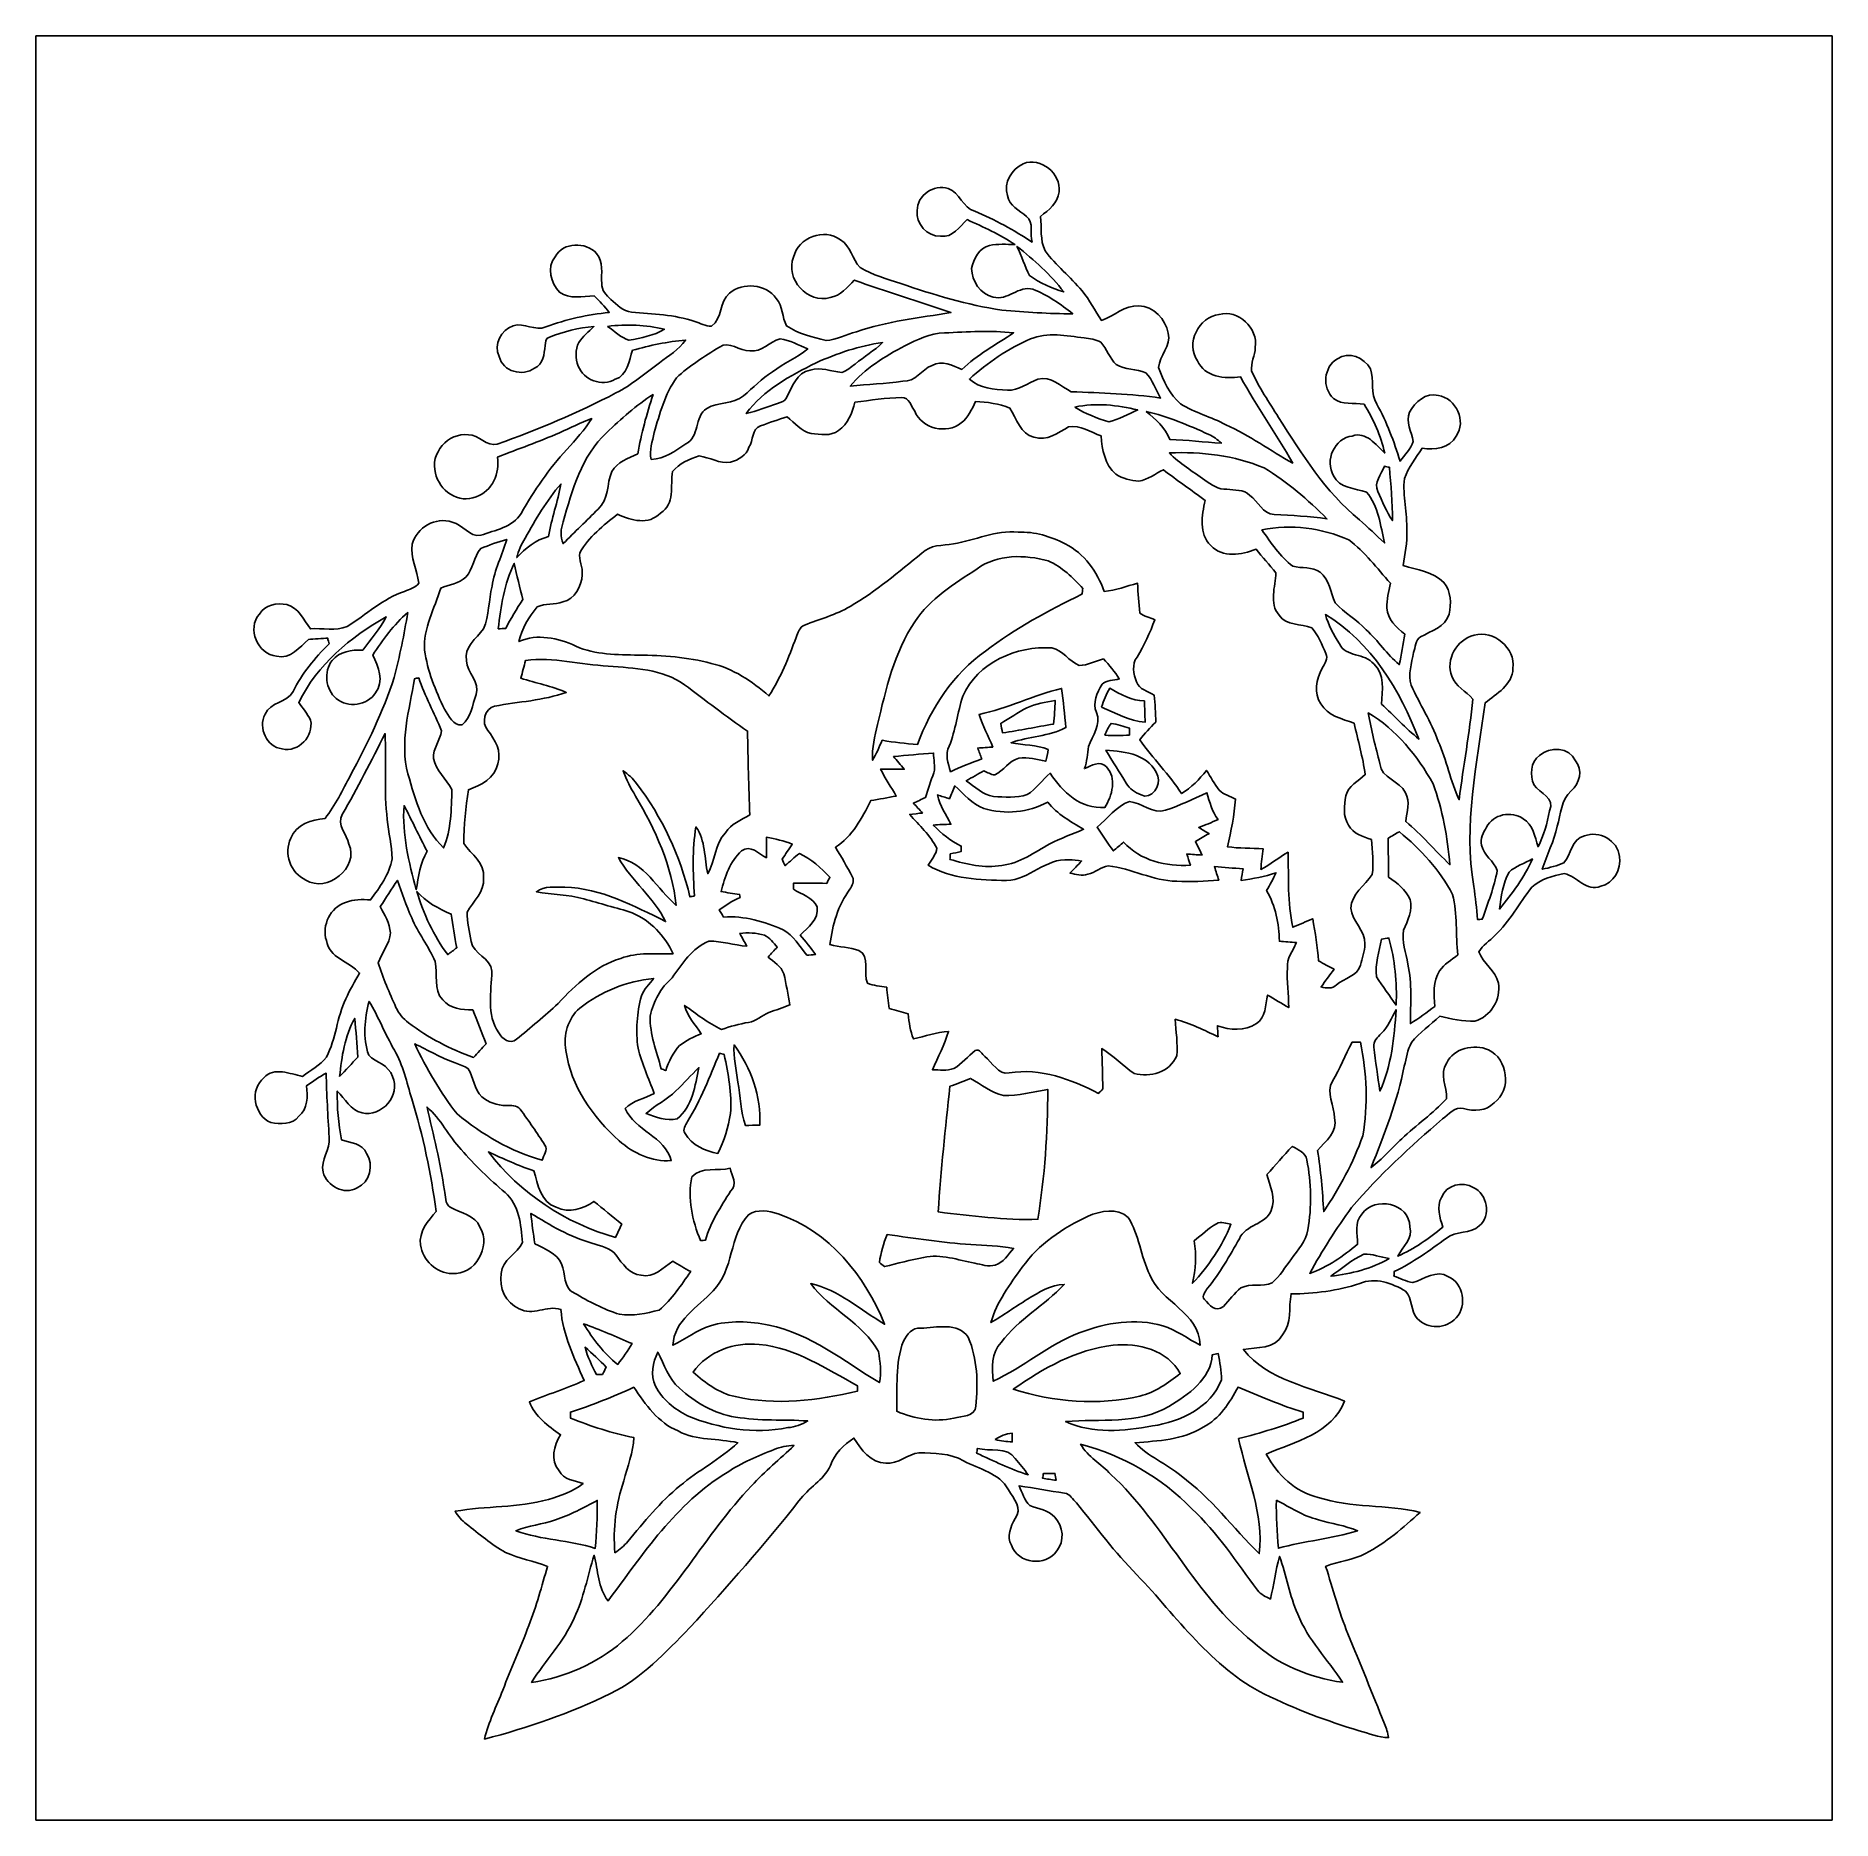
# Model space of a CAD drawing. Header units: centimetres. Extents: x -16.8 to 16.8, y -16.7 to 16.7.
import ezdxf

# ---------------------------------------------------------------- set-up
doc = ezdxf.new("R2010")
doc.units = ezdxf.units.CM
doc.header["$MEASUREMENT"] = 0
doc.layers.add('Layer 1', color=7, linetype='Continuous')

msp = doc.modelspace()

# ---------------------------------------------------------------- linework, layer by layer
at = {"layer": 'Layer 1', "color": 7}
for points, knots in [([(-16.77458, 16.66875), (-16.77458, 16.66875), (16.77458, 16.66875), (16.77458, 16.66875), (16.77458, 16.66875), (16.77458, 16.66875), (16.77458, -16.66875), (16.77458, -16.66875), (16.77458, -16.66875), (16.77458, -16.66875), (-16.77458, -16.66875), (-16.77458, -16.66875), (-16.77458, -16.66875), (-16.77458, -16.66875), (-16.77458, 16.66875), (-16.77458, 16.66875), (-16.77458, 16.66875), (-16.77458, 16.66875), (-16.77458, 16.66875), (-16.77458, 16.66875)], [0, 0, 0, 0, 0.16666667, 0.16666667, 0.16666667, 0.16666667, 0.33333333, 0.33333333, 0.33333333, 0.33333333, 0.5, 0.5, 0.5, 0.5, 0.66666667, 0.66666667, 0.66666667, 0.66666667, 1, 1, 1, 1]), ([(1.66405, 14.2815), (1.45344, 14.17602), (1.29258, 13.92555), (1.37301, 13.6846), (1.37301, 13.6846), (1.40406, 13.4941), (1.5942, 13.40556), (1.72967, 13.29549), (1.72967, 13.29549), (1.86937, 13.18225), (1.78858, 12.96776), (1.83197, 12.81712), (1.83197, 12.81712), (1.49049, 13.03796), (1.1363, 13.23834), (0.76094, 13.39532), (0.76094, 13.39532), (0.53022, 13.45212), (0.48507, 13.74528), (0.26564, 13.81584), (0.26564, 13.81584), (-0.00176, 13.90191), (-0.32032, 13.69519), (-0.31327, 13.40414), (-0.31327, 13.40414), (-0.34643, 13.15861), (-0.12418, 12.91519), (0.12171, 12.92648), (0.12171, 12.92648), (0.35243, 12.89121), (0.47413, 13.10499), (0.62018, 13.23587), (0.62018, 13.23587), (0.92357, 13.09335), (1.23296, 12.9607), (1.5113, 12.76985), (1.5113, 12.76985), (1.35326, 12.77373), (1.19204, 12.78537), (1.03611, 12.75539), (1.03611, 12.75539), (0.84631, 12.70388), (0.73413, 12.50879), (0.70309, 12.32535), (0.70309, 12.32535), (0.70203, 12.08511), (0.86677, 11.84663), (1.10596, 11.78983), (1.10596, 11.78983), (1.37125, 11.70869), (1.58432, 12.01491), (1.84856, 11.93412), (1.84856, 11.93412), (2.12302, 11.83217), (2.36149, 11.65401), (2.59151, 11.47692), (2.59151, 11.47692), (2.14947, 11.47657), (1.70744, 11.50585), (1.26753, 11.54359), (1.26753, 11.54359), (0.62265, 11.64449), (-0.00529, 11.83005), (-0.62195, 12.04136), (-0.62195, 12.04136), (-0.87948, 12.12991), (-1.149, 12.19729), (-1.38218, 12.34228), (-1.38218, 12.34228), (-1.53317, 12.49257), (-1.55011, 12.74233), (-1.7466, 12.85699), (-1.7466, 12.85699), (-2.05105, 13.09052), (-2.53259, 12.90179), (-2.62255, 12.53525), (-2.62255, 12.53525), (-2.79012, 12.13485), (-2.35514, 11.64872), (-1.93781, 11.78172), (-1.93781, 11.78172), (-1.74484, 11.81312), (-1.61572, 11.97363), (-1.48908, 12.10733), (-1.48908, 12.10733), (-0.89535, 11.88085), (-0.28152, 11.71152), (0.31644, 11.49879), (0.31644, 11.49879), (-0.27658, 11.40425), (-0.87948, 11.33651), (-1.44992, 11.13861), (-1.44992, 11.13861), (-1.63971, 11.09169), (-1.81892, 10.98656), (-2.01648, 10.97739), (-2.01648, 10.97739), (-2.2673, 11.0423), (-2.53683, 11.10015), (-2.75343, 11.25114), (-2.75343, 11.25114), (-2.84021, 11.41166), (-2.82116, 11.61979), (-2.94534, 11.76479), (-2.94534, 11.76479), (-3.14678, 12.03219), (-3.56411, 12.07241), (-3.82023, 11.86251), (-3.82023, 11.86251), (-4.0072, 11.70376), (-3.94899, 11.3859), (-4.15572, 11.24761), (-4.15572, 11.24761), (-4.26579, 11.23879), (-4.36633, 11.30512), (-4.47005, 11.33052), (-4.47005, 11.33052), (-4.84717, 11.46669), (-5.25357, 11.46986), (-5.64762, 11.50726), (-5.64762, 11.50726), (-5.80778, 11.51925), (-5.92173, 11.64661), (-6.03532, 11.74432), (-6.03532, 11.74432), (-6.11611, 11.82511), (-6.21383, 11.91648), (-6.20536, 12.04101), (-6.20536, 12.04101), (-6.21841, 12.23151), (-6.17079, 12.44741), (-6.30308, 12.60546), (-6.30308, 12.60546), (-6.50804, 12.82347), (-6.92185, 12.82206), (-7.07496, 12.54231), (-7.07496, 12.54231), (-7.24323, 12.34264), (-7.15292, 12.05195), (-6.99558, 11.87909), (-6.99558, 11.87909), (-6.80967, 11.73939), (-6.56131, 11.80747), (-6.34753, 11.81171), (-6.34753, 11.81171), (-6.24981, 11.71152), (-6.14927, 11.6138), (-6.06496, 11.50161), (-6.06496, 11.50161), (-6.46994, 11.46316), (-6.86753, 11.37567), (-7.24817, 11.22998), (-7.24817, 11.22998), (-7.45102, 11.14531), (-7.65351, 11.32346), (-7.86271, 11.25114), (-7.86271, 11.25114), (-8.08426, 11.18658), (-8.23454, 10.89378), (-8.12165, 10.67999), (-8.12165, 10.67999), (-8.05215, 10.39072), (-7.68738, 10.30076), (-7.46054, 10.45951), (-7.46054, 10.45951), (-7.29933, 10.53536), (-7.28063, 10.72586), (-7.26264, 10.88108), (-7.26264, 10.88108), (-7.25029, 10.93576), (-7.26087, 11.01831), (-7.19208, 11.03595), (-7.19208, 11.03595), (-6.92362, 11.14213), (-6.64069, 11.21657), (-6.35212, 11.23774), (-6.35212, 11.23774), (-6.44913, 11.14178), (-6.56414, 11.05888), (-6.63328, 10.93858), (-6.63328, 10.93858), (-6.70948, 10.80523), (-6.69396, 10.63943), (-6.64633, 10.49831), (-6.64633, 10.49831), (-6.53838, 10.2422), (-6.20466, 10.10391), (-5.95313, 10.25454), (-5.95313, 10.25454), (-5.72382, 10.32122), (-5.69701, 10.60556), (-5.63104, 10.79394), (-5.63104, 10.79394), (-5.30754, 10.88566), (-4.97664, 10.95693), (-4.64114, 10.9855), (-4.64114, 10.9855), (-4.76568, 10.80488), (-4.959, 10.69234), (-5.12833, 10.5597), (-5.12833, 10.5597), (-5.39574, 10.36743), (-5.64586, 10.14589), (-5.94219, 9.99737), (-5.94219, 9.99737), (-6.65445, 9.62166), (-7.40057, 9.31404), (-8.15693, 9.04064), (-8.15693, 9.04064), (-8.35731, 8.99019), (-8.49806, 9.21808), (-8.69668, 9.21738), (-8.69668, 9.21738), (-9.0738, 9.26042), (-9.42058, 8.86813), (-9.31122, 8.50018), (-9.31122, 8.50018), (-9.24807, 8.17845), (-8.87307, 7.91281), (-8.55239, 8.05815), (-8.55239, 8.05815), (-8.25077, 8.15834), (-8.10507, 8.50089), (-8.15269, 8.79898), (-8.15269, 8.79898), (-7.76923, 8.95456), (-7.37482, 9.08332), (-6.9977, 9.25477), (-6.9977, 9.25477), (-6.7945, 9.33944), (-6.60188, 9.44809), (-6.39269, 9.51794), (-6.39269, 9.51794), (-6.52639, 9.30875), (-6.69361, 9.12495), (-6.86047, 8.94221), (-6.86047, 8.94221), (-7.19032, 8.5785), (-7.46866, 8.1728), (-7.71208, 7.74771), (-7.71208, 7.74771), (-7.86306, 7.48559), (-8.20455, 7.43656), (-8.46208, 7.33707), (-8.46208, 7.33707), (-8.68609, 7.30285), (-8.79722, 7.54133), (-8.99936, 7.58331), (-8.99936, 7.58331), (-9.31474, 7.6902), (-9.65623, 7.48453), (-9.74972, 7.17374), (-9.74972, 7.17374), (-9.77865, 6.91868), (-9.65941, 6.68796), (-9.62096, 6.44349), (-9.62096, 6.44349), (-9.6841, 6.35494), (-9.7977, 6.33024), (-9.89154, 6.28826), (-9.89154, 6.28826), (-10.29441, 6.15668), (-10.6045, 5.85188), (-10.96116, 5.63598), (-10.96116, 5.63598), (-11.17529, 5.54249), (-11.42224, 5.61128), (-11.64766, 5.58941), (-11.64766, 5.58941), (-11.76937, 5.76016), (-11.86956, 5.97958), (-12.08793, 6.04449), (-12.08793, 6.04449), (-12.27455, 6.07801), (-12.49539, 6.03779), (-12.60158, 5.86458), (-12.60158, 5.86458), (-12.83794, 5.59682), (-12.63297, 5.11175), (-12.27984, 5.08176), (-12.27984, 5.08176), (-12.01879, 5.01121), (-11.85228, 5.25074), (-11.68118, 5.39221), (-11.68118, 5.39221), (-11.59228, 5.39821), (-11.41413, 5.4102), (-11.32523, 5.4162), (-11.32523, 5.4162), (-11.31888, 5.38868), (-11.30618, 5.334), (-11.29983, 5.30684), (-11.29983, 5.30684), (-11.56935, 5.04896), (-11.80183, 4.75474), (-11.97187, 4.42136), (-11.97187, 4.42136), (-12.07805, 4.20053), (-12.40331, 4.22769), (-12.49574, 3.99344), (-12.49574, 3.99344), (-12.62627, 3.73944), (-12.46823, 3.38314), (-12.17648, 3.3468), (-12.17648, 3.3468), (-11.8678, 3.27519), (-11.58487, 3.58458), (-11.64308, 3.88444), (-11.64308, 3.88444), (-11.70481, 4.00262), (-11.78878, 4.10669), (-11.86462, 4.21499), (-11.86462, 4.21499), (-11.52031, 4.9209), (-10.90154, 5.43101), (-10.23444, 5.81589), (-10.23444, 5.81589), (-10.34486, 5.58553), (-10.52266, 5.3975), (-10.67118, 5.19183), (-10.67118, 5.19183), (-10.87649, 5.19994), (-11.10121, 5.16819), (-11.24373, 5.00063), (-11.24373, 5.00063), (-11.40213, 4.78966), (-11.36826, 4.45735), (-11.16365, 4.28731), (-11.16365, 4.28731), (-10.95093, 4.10316), (-10.58192, 4.1596), (-10.42917, 4.39561), (-10.42917, 4.39561), (-10.27042, 4.60446), (-10.37237, 4.88844), (-10.4835, 5.09834), (-10.4835, 5.09834), (-10.29547, 5.38656), (-10.09086, 5.66667), (-9.83051, 5.89492), (-9.83051, 5.89492), (-9.89436, 5.48569), (-9.98255, 5.08106), (-10.08168, 4.67924), (-10.08168, 4.67924), (-10.29018, 4.0446), (-10.58333, 3.44135), (-10.89872, 2.85362), (-10.89872, 2.85362), (-11.04547, 2.57739), (-11.18306, 2.29517), (-11.37426, 2.04576), (-11.37426, 2.04576), (-11.62403, 2.02389), (-11.91578, 1.93746), (-12.01208, 1.6764), (-12.01208, 1.6764), (-12.15531, 1.39735), (-12.01984, 1.022), (-11.73233, 0.89641), (-11.73233, 0.89641), (-11.33934, 0.64523), (-10.72974, 1.12854), (-10.92835, 1.56633), (-10.92835, 1.56633), (-10.96222, 1.75048), (-11.16648, 1.92934), (-11.05288, 2.12337), (-11.05288, 2.12337), (-10.76889, 2.61726), (-10.50396, 3.12208), (-10.25349, 3.63396), (-10.25349, 3.63396), (-10.22033, 3.0988), (-10.28171, 2.56081), (-10.21151, 2.02741), (-10.21151, 2.02741), (-10.19598, 1.78153), (-10.12049, 1.53987), (-10.12225, 1.29293), (-10.12225, 1.29293), (-10.17341, 1.00365), (-10.35509, 0.75777), (-10.52442, 0.52564), (-10.52442, 0.52564), (-10.67999, 0.53128), (-10.84333, 0.54222), (-10.98938, 0.4759), (-10.98938, 0.4759), (-11.27301, 0.39053), (-11.43917, 0.04657), (-11.34957, -0.23389), (-11.34957, -0.23389), (-11.30371, -0.55986), (-10.91953, -0.62265), (-10.72833, -0.84384), (-10.72833, -0.84384), (-10.81969, -1.00118), (-10.91318, -1.15782), (-10.9855, -1.32503), (-10.9855, -1.32503), (-11.15589, -1.67005), (-11.16753, -2.07081), (-11.34886, -2.41194), (-11.34886, -2.41194), (-11.46316, -2.56999), (-11.64555, -2.65783), (-11.79724, -2.77319), (-11.79724, -2.77319), (-12.02761, -2.72627), (-12.32606, -2.58692), (-12.51444, -2.79612), (-12.51444, -2.79612), (-12.79031, -3.02119), (-12.70282, -3.49603), (-12.38673, -3.63679), (-12.38673, -3.63679), (-12.20964, -3.67065), (-11.98704, -3.67312), (-11.86215, -3.51861), (-11.86215, -3.51861), (-11.68929, -3.37961), (-11.70164, -3.14537), (-11.71928, -2.94781), (-11.71928, -2.94781), (-11.6011, -2.8635), (-11.48115, -2.7813), (-11.35274, -2.71357), (-11.35274, -2.71357), (-11.34498, -3.11291), (-11.3224, -3.5119), (-11.29665, -3.91054), (-11.29665, -3.91054), (-11.27725, -4.14091), (-11.45575, -4.32999), (-11.41201, -4.56353), (-11.41201, -4.56353), (-11.33828, -4.81506), (-11.01654, -5.00451), (-10.7763, -4.85281), (-10.7763, -4.85281), (-10.53677, -4.75262), (-10.45916, -4.42454), (-10.59744, -4.21287), (-10.59744, -4.21287), (-10.67576, -4.02908), (-10.90154, -4.0072), (-11.06699, -3.95781), (-11.06699, -3.95781), (-11.12449, -3.6576), (-11.15236, -3.35139), (-11.14496, -3.04624), (-11.14496, -3.04624), (-11.00032, -3.19017), (-10.90013, -3.40783), (-10.68352, -3.45228), (-10.68352, -3.45228), (-10.32087, -3.54436), (-9.94798, -3.1182), (-10.11661, -2.77742), (-10.11661, -2.77742), (-10.17799, -2.55446), (-10.42247, -2.51989), (-10.55934, -2.37419), (-10.55934, -2.37419), (-10.674, -2.05493), (-10.63131, -1.69474), (-10.55299, -1.37125), (-10.55299, -1.37125), (-10.37308, -1.66229), (-10.25172, -1.98402), (-10.07992, -2.27965), (-10.07992, -2.27965), (-9.91764, -2.56223), (-9.8485, -2.88466), (-9.75289, -3.19334), (-9.75289, -3.19334), (-9.54334, -3.8802), (-9.39694, -4.58541), (-9.29675, -5.29625), (-9.29675, -5.29625), (-9.45127, -5.467), (-9.62413, -5.67478), (-9.59238, -5.92102), (-9.59238, -5.92102), (-9.54934, -6.20571), (-9.29605, -6.45089), (-9.00254, -6.45654), (-9.00254, -6.45654), (-8.57426, -6.48864), (-8.26241, -5.9496), (-8.48007, -5.58871), (-8.48007, -5.58871), (-8.57074, -5.36187), (-8.84626, -5.32589), (-9.03605, -5.21688), (-9.03605, -5.21688), (-9.14823, -5.16079), (-9.10731, -4.99392), (-9.14612, -4.90361), (-9.14612, -4.90361), (-9.21632, -4.37727), (-9.35461, -3.86362), (-9.46785, -3.34574), (-9.46785, -3.34574), (-9.20997, -3.57117), (-9.06427, -3.89114), (-8.83144, -4.13914), (-8.83144, -4.13914), (-8.58379, -4.43195), (-8.30263, -4.69371), (-8.01264, -4.94418), (-8.01264, -4.94418), (-7.74665, -5.16996), (-7.71454, -5.55025), (-7.68668, -5.87375), (-7.68668, -5.87375), (-7.78122, -6.09212), (-8.07226, -6.19266), (-8.08355, -6.45689), (-8.08355, -6.45689), (-8.13082, -6.71301), (-7.99959, -7.01816), (-7.74665, -7.11376), (-7.74665, -7.11376), (-7.4997, -7.26123), (-7.22983, -7.0418), (-6.96913, -7.12611), (-6.96913, -7.12611), (-6.93526, -7.59777), (-6.72394, -8.02746), (-6.53415, -8.45256), (-6.53415, -8.45256), (-6.86717, -8.60707), (-7.21854, -8.71608), (-7.55826, -8.85437), (-7.55826, -8.85437), (-7.45384, -9.12918), (-7.20513, -9.30346), (-6.97512, -9.46856), (-6.97512, -9.46856), (-7.09789, -9.66823), (-7.17409, -9.94445), (-7.00264, -10.14236), (-7.00264, -10.14236), (-6.91938, -10.31381), (-6.70948, -10.32475), (-6.55461, -10.37872), (-6.55461, -10.37872), (-6.7377, -10.53818), (-6.979, -10.60274), (-7.20337, -10.67894), (-7.20337, -10.67894), (-7.77064, -10.83804), (-8.36754, -10.79324), (-8.94398, -10.89942), (-8.94398, -10.89942), (-8.88859, -10.98903), (-8.82156, -11.07228), (-8.73619, -11.13543), (-8.73619, -11.13543), (-8.49524, -11.31817), (-8.26841, -11.52384), (-8.00065, -11.66848), (-8.00065, -11.66848), (-7.74982, -11.78419), (-7.47289, -11.82652), (-7.21607, -11.92742), (-7.21607, -11.92742), (-7.33037, -12.29713), (-7.4235, -12.67354), (-7.56744, -13.03373), (-7.56744, -13.03373), (-7.72372, -13.43766), (-7.89975, -13.83418), (-8.05427, -14.23917), (-8.05427, -14.23917), (-8.16822, -14.54432), (-8.3245, -14.83501), (-8.39505, -15.15533), (-8.39505, -15.15533), (-7.58931, -14.94226), (-6.7945, -14.67485), (-6.04555, -14.30584), (-6.04555, -14.30584), (-5.45853, -14.02151), (-5.01191, -13.53432), (-4.56389, -13.07536), (-4.56389, -13.07536), (-3.86362, -12.30312), (-3.16689, -11.52631), (-2.52236, -10.70645), (-2.52236, -10.70645), (-2.35021, -10.46162), (-2.06022, -10.32334), (-1.93322, -10.04323), (-1.93322, -10.04323), (-1.85773, -9.81886), (-1.68698, -9.658), (-1.49472, -9.52994), (-1.49472, -9.52994), (-1.36525, -9.74549), (-1.17687, -9.99843), (-0.90135, -9.99878), (-0.90135, -9.99878), (-0.66746, -10.02136), (-0.49777, -9.8298), (-0.27834, -9.8044), (-0.27834, -9.8044), (0.00388, -9.80899), (0.30021, -9.81357), (0.55316, -9.95609), (0.55316, -9.95609), (0.84561, -10.11696), (1.21708, -10.17834), (1.39136, -10.4969), (1.39136, -10.4969), (1.48661, -10.65495), (1.66299, -10.85462), (1.51412, -11.03454), (1.51412, -11.03454), (1.43263, -11.18553), (1.35572, -11.36791), (1.44498, -11.53407), (1.44498, -11.53407), (1.56633, -11.8805), (2.09091, -11.94082), (2.292, -11.63884), (2.292, -11.63884), (2.4451, -11.45716), (2.41512, -11.17565), (2.25637, -11.00843), (2.25637, -11.00843), (2.13783, -10.87437), (1.94451, -10.85709), (1.79035, -10.78936), (1.79035, -10.78936), (1.68487, -10.69375), (1.64677, -10.54735), (1.58785, -10.42247), (1.58785, -10.42247), (1.87078, -10.46621), (2.1523, -10.51772), (2.43628, -10.55829), (2.43628, -10.55829), (2.53894, -10.57346), (2.59151, -10.67788), (2.66171, -10.74314), (2.66171, -10.74314), (3.03354, -11.19364), (3.37397, -11.67236), (3.79024, -12.0844), (3.79024, -12.0844), (4.53778, -12.86933), (5.18266, -13.81584), (6.17396, -14.31713), (6.17396, -14.31713), (6.7437, -14.5923), (7.33637, -14.82055), (7.9435, -14.99905), (7.9435, -14.99905), (8.12306, -15.04562), (8.30157, -15.13276), (8.49136, -15.1257), (8.49136, -15.1257), (8.47513, -15.03821), (8.44726, -14.9539), (8.41446, -14.87205), (8.41446, -14.87205), (8.19079, -14.30902), (7.96361, -13.74775), (7.73148, -13.18824), (7.73148, -13.18824), (7.5625, -12.77867), (7.45243, -12.34863), (7.31555, -11.92812), (7.31555, -11.92812), (7.55756, -11.83111), (7.82567, -11.81171), (8.0585, -11.68894), (8.0585, -11.68894), (8.4388, -11.49103), (8.76265, -11.20387), (9.08015, -10.91988), (9.08015, -10.91988), (8.4582, -10.75831), (7.7918, -10.8525), (7.17797, -10.63837), (7.17797, -10.63837), (6.7437, -10.54206), (6.41244, -10.21186), (6.20571, -9.83192), (6.20571, -9.83192), (6.73523, -9.59661), (7.43479, -9.44174), (7.66904, -8.84343), (7.66904, -8.84343), (7.02169, -8.57003), (6.23993, -8.45785), (5.77885, -7.87541), (5.77885, -7.87541), (6.02827, -7.83308), (6.37046, -7.87153), (6.50734, -7.6013), (6.50734, -7.6013), (6.68726, -7.38576), (6.61952, -7.08942), (6.67103, -6.83542), (6.67103, -6.83542), (7.10565, -6.83472), (7.53921, -6.77898), (7.95267, -6.64175), (7.95267, -6.64175), (8.23877, -6.51827), (8.55804, -6.63575), (8.8078, -6.78709), (8.8078, -6.78709), (8.94503, -6.92503), (8.89564, -7.15963), (9.03146, -7.30144), (9.03146, -7.30144), (9.21773, -7.50358), (9.57615, -7.49229), (9.75395, -7.28416), (9.75395, -7.28416), (9.96068, -7.05767), (9.89506, -6.64351), (9.6072, -6.5151), (9.6072, -6.5151), (9.38918, -6.37575), (9.1567, -6.56237), (8.94362, -6.62517), (8.94362, -6.62517), (8.8205, -6.604), (8.70797, -6.54367), (8.59084, -6.50487), (8.59084, -6.50487), (8.59261, -6.483), (8.59649, -6.43925), (8.59825, -6.41738), (8.59825, -6.41738), (8.94891, -6.2544), (9.25936, -6.02192), (9.57051, -5.79579), (9.57051, -5.79579), (9.74937, -5.65185), (10.01642, -5.72276), (10.1854, -5.56436), (10.1854, -5.56436), (10.41541, -5.37774), (10.33321, -4.96746), (10.07322, -4.84822), (10.07322, -4.84822), (9.87072, -4.72087), (9.56733, -4.80272), (9.47914, -5.03308), (9.47914, -5.03308), (9.37824, -5.20947), (9.45162, -5.41126), (9.50242, -5.59047), (9.50242, -5.59047), (9.24348, -5.79967), (8.97043, -5.99828), (8.66316, -6.13057), (8.66316, -6.13057), (8.75559, -5.96089), (8.94786, -5.7979), (8.88859, -5.58518), (8.88859, -5.58518), (8.884, -5.13362), (8.22995, -5.00415), (7.99112, -5.34599), (7.99112, -5.34599), (7.8486, -5.50369), (7.90787, -5.71712), (7.91281, -5.90762), (7.91281, -5.90762), (7.64187, -6.1274), (7.35436, -6.34153), (7.01992, -6.45407), (7.01992, -6.45407), (7.25135, -6.02756), (7.51417, -5.61552), (7.79921, -5.22287), (7.79921, -5.22287), (8.3118, -4.61998), (8.89952, -4.08587), (9.49501, -3.56729), (9.49501, -3.56729), (9.61284, -3.48686), (9.72855, -3.32176), (9.89189, -3.37502), (9.89189, -3.37502), (10.08592, -3.42547), (10.31452, -3.42547), (10.46162, -3.26531), (10.46162, -3.26531), (10.79817, -3.02719), (10.7188, -2.44581), (10.35473, -2.27436), (10.35473, -2.27436), (10.08239, -2.16218), (9.71056, -2.24261), (9.57721, -2.52201), (9.57721, -2.52201), (9.42904, -2.72838), (9.58744, -2.96686), (9.57333, -3.19017), (9.57333, -3.19017), (9.32109, -3.46816), (9.00642, -3.67912), (8.73795, -3.94018), (8.73795, -3.94018), (8.54146, -4.11304), (8.37847, -4.32364), (8.16292, -4.47534), (8.16292, -4.47534), (8.41304, -3.85904), (8.65364, -3.23427), (8.78452, -2.58022), (8.78452, -2.58022), (8.82121, -2.43276), (8.8452, -2.27683), (8.91716, -2.14207), (8.91716, -2.14207), (9.06851, -1.95298), (9.26994, -1.81187), (9.44668, -1.64818), (9.44668, -1.64818), (9.66117, -1.70109), (9.87848, -1.74625), (10.10144, -1.74166), (10.10144, -1.74166), (10.40024, -1.65806), (10.59356, -1.33103), (10.54312, -1.02835), (10.54312, -1.02835), (10.48561, -0.79657), (10.25596, -0.66005), (10.17587, -0.44556), (10.17587, -0.44556), (10.25031, -0.32103), (10.37696, -0.2413), (10.47574, -0.13829), (10.47574, -0.13829), (10.7569, 0.11818), (10.928, 0.46673), (11.16506, 0.75988), (11.16506, 0.75988), (11.32734, 0.91405), (11.55771, 0.97684), (11.7729, 1.01635), (11.7729, 1.01635), (12.0142, 0.97367), (12.18071, 0.66428), (12.45235, 0.7807), (12.45235, 0.7807), (12.69189, 0.83185), (12.84605, 1.10102), (12.80125, 1.33668), (12.80125, 1.33668), (12.7762, 1.63583), (12.42201, 1.83127), (12.14755, 1.71979), (12.14755, 1.71979), (11.90484, 1.67076), (11.90872, 1.37336), (11.7662, 1.21955), (11.7662, 1.21955), (11.63743, 1.16134), (11.49985, 1.12677), (11.36227, 1.09749), (11.36227, 1.09749), (11.44376, 1.36913), (11.58557, 1.62031), (11.64237, 1.90041), (11.64237, 1.90041), (11.70728, 2.12549), (11.71469, 2.39395), (11.90061, 2.56187), (11.90061, 2.56187), (12.05759, 2.69699), (12.12568, 2.95451), (11.97963, 3.12596), (11.97963, 3.12596), (11.86815, 3.38667), (11.50232, 3.39055), (11.30864, 3.2258), (11.30864, 3.2258), (11.1446, 3.09809), (11.11956, 2.85044), (11.20881, 2.67159), (11.20881, 2.67159), (11.31641, 2.51742), (11.61027, 2.4317), (11.4935, 2.18616), (11.4935, 2.18616), (11.46104, 1.95474), (11.38555, 1.72896), (11.28324, 1.51906), (11.28324, 1.51906), (11.22821, 1.70497), (11.18623, 1.93216), (11.00561, 2.04258), (11.00561, 2.04258), (10.78971, 2.19428), (10.44081, 2.1276), (10.32157, 1.8856), (10.32157, 1.8856), (10.26689, 1.78364), (10.19457, 1.66758), (10.22491, 1.54658), (10.22491, 1.54658), (10.27536, 1.36278), (10.45316, 1.25024), (10.52124, 1.07562), (10.52124, 1.07562), (10.46374, 0.76129), (10.3438, 0.46426), (10.24184, 0.16298), (10.24184, 0.16298), (10.21962, 0.16192), (10.17517, 0.15946), (10.15259, 0.1584), (10.15259, 0.1584), (10.13248, 0.36548), (10.11449, 0.5715), (10.08309, 0.77682), (10.08309, 0.77682), (9.88236, 1.92088), (10.14518, 3.07481), (10.29547, 4.20899), (10.29547, 4.20899), (10.5096, 4.37233), (10.80488, 4.54836), (10.8144, 4.85034), (10.8144, 4.85034), (10.86167, 5.23205), (10.45563, 5.57812), (10.08697, 5.46876), (10.08697, 5.46876), (9.76665, 5.3975), (9.54405, 5.01227), (9.67493, 4.70323), (9.67493, 4.70323), (9.73561, 4.50815), (9.94339, 4.42807), (10.06369, 4.27778), (10.06369, 4.27778), (10.00478, 3.64878), (9.88942, 3.02331), (9.80934, 2.39536), (9.80934, 2.39536), (9.64389, 2.74567), (9.57968, 3.13478), (9.41776, 3.48686), (9.41776, 3.48686), (9.28829, 3.8548), (9.07133, 4.18183), (8.91364, 4.53637), (8.91364, 4.53637), (8.85155, 4.73675), (8.9221, 4.94912), (8.95667, 5.1495), (8.95667, 5.1495), (8.99477, 5.23946), (8.98207, 5.38833), (9.08897, 5.43842), (9.08897, 5.43842), (9.28617, 5.55025), (9.54722, 5.62434), (9.62554, 5.86211), (9.62554, 5.86211), (9.65906, 6.0579), (9.66117, 6.29497), (9.52394, 6.45583), (9.52394, 6.45583), (9.31757, 6.65903), (9.0237, 6.69008), (8.76194, 6.77404), (8.76194, 6.77404), (8.79334, 6.99029), (8.84379, 7.20584), (8.83144, 7.42597), (8.83144, 7.42597), (8.84308, 7.75123), (8.74642, 8.07297), (8.7884, 8.39787), (8.7884, 8.39787), (8.85825, 8.60637), (8.99901, 8.78099), (9.11754, 8.96408), (9.11754, 8.96408), (9.34508, 8.92951), (9.63895, 8.95597), (9.75254, 9.19092), (9.75254, 9.19092), (9.95398, 9.46538), (9.7469, 9.89859), (9.42164, 9.9501), (9.42164, 9.9501), (9.19162, 10.01677), (8.98278, 9.82486), (8.88294, 9.63718), (8.88294, 9.63718), (8.80427, 9.45515), (8.92316, 9.27171), (8.95032, 9.0932), (8.95032, 9.0932), (8.90587, 8.94891), (8.79228, 8.84061), (8.7055, 8.72137), (8.7055, 8.72137), (8.59261, 9.08967), (8.45714, 9.45303), (8.26946, 9.79029), (8.26946, 9.79029), (8.14176, 9.98537), (8.23136, 10.23761), (8.15022, 10.44681), (8.15022, 10.44681), (8.04263, 10.662), (7.74171, 10.78301), (7.53463, 10.63554), (7.53463, 10.63554), (7.27639, 10.48949), (7.24464, 10.08909), (7.4616, 9.89506), (7.4616, 9.89506), (7.62106, 9.76418), (7.84507, 9.82521), (8.0324, 9.785), (8.0324, 9.785), (8.21514, 9.50877), (8.34002, 9.19551), (8.41869, 8.87377), (8.41869, 8.87377), (8.25253, 9.02935), (8.07226, 9.28476), (7.81297, 9.19268), (7.81297, 9.19268), (7.48171, 9.15846), (7.29192, 8.72984), (7.46301, 8.45114), (7.46301, 8.45114), (7.57484, 8.21231), (7.86659, 8.21902), (8.07967, 8.14317), (8.07967, 8.14317), (8.30051, 7.88317), (8.34143, 7.51628), (8.41481, 7.19526), (8.41481, 7.19526), (8.25641, 7.33742), (8.10613, 7.48841), (7.94667, 7.62917), (7.94667, 7.62917), (7.31097, 8.14811), (6.86752, 8.85402), (6.43572, 9.54087), (6.43572, 9.54087), (6.25898, 9.82345), (6.06919, 10.10073), (5.93266, 10.40589), (5.93266, 10.40589), (5.90903, 10.55617), (6.00181, 10.69763), (6.00181, 10.84792), (6.00181, 10.84792), (6.05543, 11.21092), (5.68396, 11.56123), (5.32483, 11.46563), (5.32483, 11.46563), (4.94594, 11.41906), (4.69371, 10.92094), (4.91949, 10.59956), (4.91949, 10.59956), (5.05495, 10.29406), (5.43384, 10.25842), (5.72523, 10.29723), (5.72523, 10.29723), (6.02897, 9.74725), (6.38881, 9.23149), (6.70207, 8.68715), (6.70207, 8.68715), (6.27874, 8.91505), (5.89315, 9.20962), (5.45112, 9.40259), (5.45112, 9.40259), (5.17807, 9.55111), (4.86939, 9.62766), (4.60622, 9.79311), (4.60622, 9.79311), (4.40796, 9.97021), (4.2799, 10.2235), (4.19629, 10.47186), (4.19629, 10.47186), (4.20546, 10.69869), (4.43759, 10.87367), (4.37515, 11.11532), (4.37515, 11.11532), (4.32788, 11.37426), (4.10139, 11.61909), (3.82764, 11.62438), (3.82764, 11.62438), (3.55953, 11.64343), (3.36726, 11.43141), (3.12808, 11.35168), (3.12808, 11.35168), (3.00284, 11.53266), (2.91112, 11.73656), (2.76472, 11.90272), (2.76472, 11.90272), (2.55446, 12.17189), (2.27189, 12.37686), (2.07363, 12.6559), (2.07363, 12.6559), (1.97803, 12.85275), (2.01295, 13.08594), (1.99108, 13.29619), (1.99108, 13.29619), (2.14101, 13.41473), (2.31634, 13.54631), (2.33539, 13.75304), (2.33539, 13.75304), (2.37631, 14.10053), (1.99849, 14.40886), (1.66405, 14.2815)], [0, 0, 0, 0, 0.00353357, 0.00353357, 0.00353357, 0.00353357, 0.00706714, 0.00706714, 0.00706714, 0.00706714, 0.01060071, 0.01060071, 0.01060071, 0.01060071, 0.01413428, 0.01413428, 0.01413428, 0.01413428, 0.01766784, 0.01766784, 0.01766784, 0.01766784, 0.02120141, 0.02120141, 0.02120141, 0.02120141, 0.02473498, 0.02473498, 0.02473498, 0.02473498, 0.02826855, 0.02826855, 0.02826855, 0.02826855, 0.03180212, 0.03180212, 0.03180212, 0.03180212, 0.03533569, 0.03533569, 0.03533569, 0.03533569, 0.03886926, 0.03886926, 0.03886926, 0.03886926, 0.04240283, 0.04240283, 0.04240283, 0.04240283, 0.0459364, 0.0459364, 0.0459364, 0.0459364, 0.04946996, 0.04946996, 0.04946996, 0.04946996, 0.05300353, 0.05300353, 0.05300353, 0.05300353, 0.0565371, 0.0565371, 0.0565371, 0.0565371, 0.06007067, 0.06007067, 0.06007067, 0.06007067, 0.06360424, 0.06360424, 0.06360424, 0.06360424, 0.06713781, 0.06713781, 0.06713781, 0.06713781, 0.07067138, 0.07067138, 0.07067138, 0.07067138, 0.07420495, 0.07420495, 0.07420495, 0.07420495, 0.07773852, 0.07773852, 0.07773852, 0.07773852, 0.08127208, 0.08127208, 0.08127208, 0.08127208, 0.08480565, 0.08480565, 0.08480565, 0.08480565, 0.08833922, 0.08833922, 0.08833922, 0.08833922, 0.09187279, 0.09187279, 0.09187279, 0.09187279, 0.09540636, 0.09540636, 0.09540636, 0.09540636, 0.09893993, 0.09893993, 0.09893993, 0.09893993, 0.1024735, 0.1024735, 0.1024735, 0.1024735, 0.10600707, 0.10600707, 0.10600707, 0.10600707, 0.10954064, 0.10954064, 0.10954064, 0.10954064, 0.1130742, 0.1130742, 0.1130742, 0.1130742, 0.11660777, 0.11660777, 0.11660777, 0.11660777, 0.12014134, 0.12014134, 0.12014134, 0.12014134, 0.12367491, 0.12367491, 0.12367491, 0.12367491, 0.12720848, 0.12720848, 0.12720848, 0.12720848, 0.13074205, 0.13074205, 0.13074205, 0.13074205, 0.13427562, 0.13427562, 0.13427562, 0.13427562, 0.13780919, 0.13780919, 0.13780919, 0.13780919, 0.14134276, 0.14134276, 0.14134276, 0.14134276, 0.14487633, 0.14487633, 0.14487633, 0.14487633, 0.14840989, 0.14840989, 0.14840989, 0.14840989, 0.15194346, 0.15194346, 0.15194346, 0.15194346, 0.15547703, 0.15547703, 0.15547703, 0.15547703, 0.1590106, 0.1590106, 0.1590106, 0.1590106, 0.16254417, 0.16254417, 0.16254417, 0.16254417, 0.16607774, 0.16607774, 0.16607774, 0.16607774, 0.16961131, 0.16961131, 0.16961131, 0.16961131, 0.17314488, 0.17314488, 0.17314488, 0.17314488, 0.17667845, 0.17667845, 0.17667845, 0.17667845, 0.18021201, 0.18021201, 0.18021201, 0.18021201, 0.18374558, 0.18374558, 0.18374558, 0.18374558, 0.18727915, 0.18727915, 0.18727915, 0.18727915, 0.19081272, 0.19081272, 0.19081272, 0.19081272, 0.19434629, 0.19434629, 0.19434629, 0.19434629, 0.19787986, 0.19787986, 0.19787986, 0.19787986, 0.20141343, 0.20141343, 0.20141343, 0.20141343, 0.204947, 0.204947, 0.204947, 0.204947, 0.20848057, 0.20848057, 0.20848057, 0.20848057, 0.21201413, 0.21201413, 0.21201413, 0.21201413, 0.2155477, 0.2155477, 0.2155477, 0.2155477, 0.21908127, 0.21908127, 0.21908127, 0.21908127, 0.22261484, 0.22261484, 0.22261484, 0.22261484, 0.22614841, 0.22614841, 0.22614841, 0.22614841, 0.22968198, 0.22968198, 0.22968198, 0.22968198, 0.23321555, 0.23321555, 0.23321555, 0.23321555, 0.23674912, 0.23674912, 0.23674912, 0.23674912, 0.24028269, 0.24028269, 0.24028269, 0.24028269, 0.24381625, 0.24381625, 0.24381625, 0.24381625, 0.24734982, 0.24734982, 0.24734982, 0.24734982, 0.25088339, 0.25088339, 0.25088339, 0.25088339, 0.25441696, 0.25441696, 0.25441696, 0.25441696, 0.25795053, 0.25795053, 0.25795053, 0.25795053, 0.2614841, 0.2614841, 0.2614841, 0.2614841, 0.26501767, 0.26501767, 0.26501767, 0.26501767, 0.26855124, 0.26855124, 0.26855124, 0.26855124, 0.27208481, 0.27208481, 0.27208481, 0.27208481, 0.27561837, 0.27561837, 0.27561837, 0.27561837, 0.27915194, 0.27915194, 0.27915194, 0.27915194, 0.28268551, 0.28268551, 0.28268551, 0.28268551, 0.28621908, 0.28621908, 0.28621908, 0.28621908, 0.28975265, 0.28975265, 0.28975265, 0.28975265, 0.29328622, 0.29328622, 0.29328622, 0.29328622, 0.29681979, 0.29681979, 0.29681979, 0.29681979, 0.30035336, 0.30035336, 0.30035336, 0.30035336, 0.30388693, 0.30388693, 0.30388693, 0.30388693, 0.30742049, 0.30742049, 0.30742049, 0.30742049, 0.31095406, 0.31095406, 0.31095406, 0.31095406, 0.31448763, 0.31448763, 0.31448763, 0.31448763, 0.3180212, 0.3180212, 0.3180212, 0.3180212, 0.32155477, 0.32155477, 0.32155477, 0.32155477, 0.32508834, 0.32508834, 0.32508834, 0.32508834, 0.32862191, 0.32862191, 0.32862191, 0.32862191, 0.33215548, 0.33215548, 0.33215548, 0.33215548, 0.33568905, 0.33568905, 0.33568905, 0.33568905, 0.33922261, 0.33922261, 0.33922261, 0.33922261, 0.34275618, 0.34275618, 0.34275618, 0.34275618, 0.34628975, 0.34628975, 0.34628975, 0.34628975, 0.34982332, 0.34982332, 0.34982332, 0.34982332, 0.35335689, 0.35335689, 0.35335689, 0.35335689, 0.35689046, 0.35689046, 0.35689046, 0.35689046, 0.36042403, 0.36042403, 0.36042403, 0.36042403, 0.3639576, 0.3639576, 0.3639576, 0.3639576, 0.36749117, 0.36749117, 0.36749117, 0.36749117, 0.37102473, 0.37102473, 0.37102473, 0.37102473, 0.3745583, 0.3745583, 0.3745583, 0.3745583, 0.37809187, 0.37809187, 0.37809187, 0.37809187, 0.38162544, 0.38162544, 0.38162544, 0.38162544, 0.38515901, 0.38515901, 0.38515901, 0.38515901, 0.38869258, 0.38869258, 0.38869258, 0.38869258, 0.39222615, 0.39222615, 0.39222615, 0.39222615, 0.39575972, 0.39575972, 0.39575972, 0.39575972, 0.39929329, 0.39929329, 0.39929329, 0.39929329, 0.40282686, 0.40282686, 0.40282686, 0.40282686, 0.40636042, 0.40636042, 0.40636042, 0.40636042, 0.40989399, 0.40989399, 0.40989399, 0.40989399, 0.41342756, 0.41342756, 0.41342756, 0.41342756, 0.41696113, 0.41696113, 0.41696113, 0.41696113, 0.4204947, 0.4204947, 0.4204947, 0.4204947, 0.42402827, 0.42402827, 0.42402827, 0.42402827, 0.42756184, 0.42756184, 0.42756184, 0.42756184, 0.43109541, 0.43109541, 0.43109541, 0.43109541, 0.43462898, 0.43462898, 0.43462898, 0.43462898, 0.43816254, 0.43816254, 0.43816254, 0.43816254, 0.44169611, 0.44169611, 0.44169611, 0.44169611, 0.44522968, 0.44522968, 0.44522968, 0.44522968, 0.44876325, 0.44876325, 0.44876325, 0.44876325, 0.45229682, 0.45229682, 0.45229682, 0.45229682, 0.45583039, 0.45583039, 0.45583039, 0.45583039, 0.45936396, 0.45936396, 0.45936396, 0.45936396, 0.46289753, 0.46289753, 0.46289753, 0.46289753, 0.4664311, 0.4664311, 0.4664311, 0.4664311, 0.46996466, 0.46996466, 0.46996466, 0.46996466, 0.47349823, 0.47349823, 0.47349823, 0.47349823, 0.4770318, 0.4770318, 0.4770318, 0.4770318, 0.48056537, 0.48056537, 0.48056537, 0.48056537, 0.48409894, 0.48409894, 0.48409894, 0.48409894, 0.48763251, 0.48763251, 0.48763251, 0.48763251, 0.49116608, 0.49116608, 0.49116608, 0.49116608, 0.49469965, 0.49469965, 0.49469965, 0.49469965, 0.49823322, 0.49823322, 0.49823322, 0.49823322, 0.50176678, 0.50176678, 0.50176678, 0.50176678, 0.50530035, 0.50530035, 0.50530035, 0.50530035, 0.50883392, 0.50883392, 0.50883392, 0.50883392, 0.51236749, 0.51236749, 0.51236749, 0.51236749, 0.51590106, 0.51590106, 0.51590106, 0.51590106, 0.51943463, 0.51943463, 0.51943463, 0.51943463, 0.5229682, 0.5229682, 0.5229682, 0.5229682, 0.52650177, 0.52650177, 0.52650177, 0.52650177, 0.53003534, 0.53003534, 0.53003534, 0.53003534, 0.5335689, 0.5335689, 0.5335689, 0.5335689, 0.53710247, 0.53710247, 0.53710247, 0.53710247, 0.54063604, 0.54063604, 0.54063604, 0.54063604, 0.54416961, 0.54416961, 0.54416961, 0.54416961, 0.54770318, 0.54770318, 0.54770318, 0.54770318, 0.55123675, 0.55123675, 0.55123675, 0.55123675, 0.55477032, 0.55477032, 0.55477032, 0.55477032, 0.55830389, 0.55830389, 0.55830389, 0.55830389, 0.56183746, 0.56183746, 0.56183746, 0.56183746, 0.56537102, 0.56537102, 0.56537102, 0.56537102, 0.56890459, 0.56890459, 0.56890459, 0.56890459, 0.57243816, 0.57243816, 0.57243816, 0.57243816, 0.57597173, 0.57597173, 0.57597173, 0.57597173, 0.5795053, 0.5795053, 0.5795053, 0.5795053, 0.58303887, 0.58303887, 0.58303887, 0.58303887, 0.58657244, 0.58657244, 0.58657244, 0.58657244, 0.59010601, 0.59010601, 0.59010601, 0.59010601, 0.59363958, 0.59363958, 0.59363958, 0.59363958, 0.59717314, 0.59717314, 0.59717314, 0.59717314, 0.60070671, 0.60070671, 0.60070671, 0.60070671, 0.60424028, 0.60424028, 0.60424028, 0.60424028, 0.60777385, 0.60777385, 0.60777385, 0.60777385, 0.61130742, 0.61130742, 0.61130742, 0.61130742, 0.61484099, 0.61484099, 0.61484099, 0.61484099, 0.61837456, 0.61837456, 0.61837456, 0.61837456, 0.62190813, 0.62190813, 0.62190813, 0.62190813, 0.6254417, 0.6254417, 0.6254417, 0.6254417, 0.62897527, 0.62897527, 0.62897527, 0.62897527, 0.63250883, 0.63250883, 0.63250883, 0.63250883, 0.6360424, 0.6360424, 0.6360424, 0.6360424, 0.63957597, 0.63957597, 0.63957597, 0.63957597, 0.64310954, 0.64310954, 0.64310954, 0.64310954, 0.64664311, 0.64664311, 0.64664311, 0.64664311, 0.65017668, 0.65017668, 0.65017668, 0.65017668, 0.65371025, 0.65371025, 0.65371025, 0.65371025, 0.65724382, 0.65724382, 0.65724382, 0.65724382, 0.66077739, 0.66077739, 0.66077739, 0.66077739, 0.66431095, 0.66431095, 0.66431095, 0.66431095, 0.66784452, 0.66784452, 0.66784452, 0.66784452, 0.67137809, 0.67137809, 0.67137809, 0.67137809, 0.67491166, 0.67491166, 0.67491166, 0.67491166, 0.67844523, 0.67844523, 0.67844523, 0.67844523, 0.6819788, 0.6819788, 0.6819788, 0.6819788, 0.68551237, 0.68551237, 0.68551237, 0.68551237, 0.68904594, 0.68904594, 0.68904594, 0.68904594, 0.69257951, 0.69257951, 0.69257951, 0.69257951, 0.69611307, 0.69611307, 0.69611307, 0.69611307, 0.69964664, 0.69964664, 0.69964664, 0.69964664, 0.70318021, 0.70318021, 0.70318021, 0.70318021, 0.70671378, 0.70671378, 0.70671378, 0.70671378, 0.71024735, 0.71024735, 0.71024735, 0.71024735, 0.71378092, 0.71378092, 0.71378092, 0.71378092, 0.71731449, 0.71731449, 0.71731449, 0.71731449, 0.72084806, 0.72084806, 0.72084806, 0.72084806, 0.72438163, 0.72438163, 0.72438163, 0.72438163, 0.72791519, 0.72791519, 0.72791519, 0.72791519, 0.73144876, 0.73144876, 0.73144876, 0.73144876, 0.73498233, 0.73498233, 0.73498233, 0.73498233, 0.7385159, 0.7385159, 0.7385159, 0.7385159, 0.74204947, 0.74204947, 0.74204947, 0.74204947, 0.74558304, 0.74558304, 0.74558304, 0.74558304, 0.74911661, 0.74911661, 0.74911661, 0.74911661, 0.75265018, 0.75265018, 0.75265018, 0.75265018, 0.75618375, 0.75618375, 0.75618375, 0.75618375, 0.75971731, 0.75971731, 0.75971731, 0.75971731, 0.76325088, 0.76325088, 0.76325088, 0.76325088, 0.76678445, 0.76678445, 0.76678445, 0.76678445, 0.77031802, 0.77031802, 0.77031802, 0.77031802, 0.77385159, 0.77385159, 0.77385159, 0.77385159, 0.77738516, 0.77738516, 0.77738516, 0.77738516, 0.78091873, 0.78091873, 0.78091873, 0.78091873, 0.7844523, 0.7844523, 0.7844523, 0.7844523, 0.78798587, 0.78798587, 0.78798587, 0.78798587, 0.79151943, 0.79151943, 0.79151943, 0.79151943, 0.795053, 0.795053, 0.795053, 0.795053, 0.79858657, 0.79858657, 0.79858657, 0.79858657, 0.80212014, 0.80212014, 0.80212014, 0.80212014, 0.80565371, 0.80565371, 0.80565371, 0.80565371, 0.80918728, 0.80918728, 0.80918728, 0.80918728, 0.81272085, 0.81272085, 0.81272085, 0.81272085, 0.81625442, 0.81625442, 0.81625442, 0.81625442, 0.81978799, 0.81978799, 0.81978799, 0.81978799, 0.82332155, 0.82332155, 0.82332155, 0.82332155, 0.82685512, 0.82685512, 0.82685512, 0.82685512, 0.83038869, 0.83038869, 0.83038869, 0.83038869, 0.83392226, 0.83392226, 0.83392226, 0.83392226, 0.83745583, 0.83745583, 0.83745583, 0.83745583, 0.8409894, 0.8409894, 0.8409894, 0.8409894, 0.84452297, 0.84452297, 0.84452297, 0.84452297, 0.84805654, 0.84805654, 0.84805654, 0.84805654, 0.85159011, 0.85159011, 0.85159011, 0.85159011, 0.85512367, 0.85512367, 0.85512367, 0.85512367, 0.85865724, 0.85865724, 0.85865724, 0.85865724, 0.86219081, 0.86219081, 0.86219081, 0.86219081, 0.86572438, 0.86572438, 0.86572438, 0.86572438, 0.86925795, 0.86925795, 0.86925795, 0.86925795, 0.87279152, 0.87279152, 0.87279152, 0.87279152, 0.87632509, 0.87632509, 0.87632509, 0.87632509, 0.87985866, 0.87985866, 0.87985866, 0.87985866, 0.88339223, 0.88339223, 0.88339223, 0.88339223, 0.8869258, 0.8869258, 0.8869258, 0.8869258, 0.89045936, 0.89045936, 0.89045936, 0.89045936, 0.89399293, 0.89399293, 0.89399293, 0.89399293, 0.8975265, 0.8975265, 0.8975265, 0.8975265, 0.90106007, 0.90106007, 0.90106007, 0.90106007, 0.90459364, 0.90459364, 0.90459364, 0.90459364, 0.90812721, 0.90812721, 0.90812721, 0.90812721, 0.91166078, 0.91166078, 0.91166078, 0.91166078, 0.91519435, 0.91519435, 0.91519435, 0.91519435, 0.91872792, 0.91872792, 0.91872792, 0.91872792, 0.92226148, 0.92226148, 0.92226148, 0.92226148, 0.92579505, 0.92579505, 0.92579505, 0.92579505, 0.92932862, 0.92932862, 0.92932862, 0.92932862, 0.93286219, 0.93286219, 0.93286219, 0.93286219, 0.93639576, 0.93639576, 0.93639576, 0.93639576, 0.93992933, 0.93992933, 0.93992933, 0.93992933, 0.9434629, 0.9434629, 0.9434629, 0.9434629, 0.94699647, 0.94699647, 0.94699647, 0.94699647, 0.95053004, 0.95053004, 0.95053004, 0.95053004, 0.9540636, 0.9540636, 0.9540636, 0.9540636, 0.95759717, 0.95759717, 0.95759717, 0.95759717, 0.96113074, 0.96113074, 0.96113074, 0.96113074, 0.96466431, 0.96466431, 0.96466431, 0.96466431, 0.96819788, 0.96819788, 0.96819788, 0.96819788, 0.97173145, 0.97173145, 0.97173145, 0.97173145, 0.97526502, 0.97526502, 0.97526502, 0.97526502, 0.97879859, 0.97879859, 0.97879859, 0.97879859, 0.98233216, 0.98233216, 0.98233216, 0.98233216, 0.98586572, 0.98586572, 0.98586572, 0.98586572, 0.98939929, 0.98939929, 0.98939929, 0.98939929, 0.99293286, 0.99293286, 0.99293286, 0.99293286, 1, 1, 1, 1]), ([(1.55011, 12.73528), (1.86902, 12.48304), (2.17876, 12.21105), (2.42464, 11.88438), (2.42464, 11.88438), (2.20169, 11.95952), (1.97379, 12.04842), (1.78647, 12.19059), (1.78647, 12.19059), (1.69122, 12.3638), (1.64042, 12.55889), (1.55011, 12.73528)], [0, 0, 0, 0, 0.25, 0.25, 0.25, 0.25, 0.5, 0.5, 0.5, 0.5, 1, 1, 1, 1]), ([(-6.09671, 11.24126), (-5.74287, 11.28677), (-5.38304, 11.26702), (-5.03555, 11.18799), (-5.03555, 11.18799), (-5.23522, 11.06699), (-5.47123, 11.02431), (-5.69736, 10.98233), (-5.69736, 10.98233), (-5.84906, 11.03171), (-5.96935, 11.14848), (-6.09671, 11.24126)], [0, 0, 0, 0, 0.25, 0.25, 0.25, 0.25, 0.5, 0.5, 0.5, 0.5, 1, 1, 1, 1]), ([(0.19438, 11.1192), (0.62442, 11.14002), (1.05763, 11.16648), (1.48696, 11.12132), (1.48696, 11.12132), (1.16099, 10.89766), (0.8068, 10.7128), (0.51999, 10.43587), (0.51999, 10.43587), (0.34678, 10.51348), (0.15205, 10.61014), (-0.03704, 10.51243), (-0.03704, 10.51243), (-0.2346, 10.43728), (-0.34608, 10.19881), (-0.58314, 10.21609), (-0.58314, 10.21609), (-0.90911, 10.17164), (-1.2386, 10.16071), (-1.56528, 10.12119), (-1.56528, 10.12119), (-1.29646, 10.45633), (-0.91581, 10.67541), (-0.54539, 10.88002), (-0.54539, 10.88002), (-0.30974, 10.98762), (-0.07197, 11.11956), (0.19438, 11.1192)], [0, 0, 0, 0, 0.125, 0.125, 0.125, 0.125, 0.25, 0.25, 0.25, 0.25, 0.375, 0.375, 0.375, 0.375, 0.5, 0.5, 0.5, 0.5, 0.625, 0.625, 0.625, 0.625, 0.75, 0.75, 0.75, 0.75, 1, 1, 1, 1]), ([(1.80305, 11.00596), (2.11949, 11.14213), (2.47509, 11.06311), (2.80388, 11.02536), (2.80388, 11.02536), (2.90759, 11.00349), (3.02331, 11.00561), (3.11432, 10.94599), (3.11432, 10.94599), (3.23321, 10.82428), (3.27836, 10.64683), (3.40042, 10.52759), (3.40042, 10.52759), (3.56694, 10.42635), (3.78107, 10.45527), (3.9557, 10.37237), (3.9557, 10.37237), (4.08764, 10.24361), (4.13949, 10.05593), (4.23157, 9.90036), (4.23157, 9.90036), (3.67982, 9.98679), (3.12138, 9.99419), (2.56505, 10.02065), (2.56505, 10.02065), (2.36714, 10.11484), (2.18581, 10.31769), (1.94204, 10.2556), (1.94204, 10.2556), (1.75189, 10.18611), (1.58538, 10.03864), (1.37054, 10.04711), (1.37054, 10.04711), (1.12571, 10.06616), (0.84878, 10.07886), (0.6604, 10.25807), (0.6604, 10.25807), (1.00224, 10.5597), (1.38042, 10.82887), (1.80305, 11.00596)], [0, 0, 0, 0, 0.09090909, 0.09090909, 0.09090909, 0.09090909, 0.18181818, 0.18181818, 0.18181818, 0.18181818, 0.27272727, 0.27272727, 0.27272727, 0.27272727, 0.36363636, 0.36363636, 0.36363636, 0.36363636, 0.45454545, 0.45454545, 0.45454545, 0.45454545, 0.54545455, 0.54545455, 0.54545455, 0.54545455, 0.63636364, 0.63636364, 0.63636364, 0.63636364, 0.72727273, 0.72727273, 0.72727273, 0.72727273, 0.81818182, 0.81818182, 0.81818182, 0.81818182, 1, 1, 1, 1]), ([(-3.43817, 10.78406), (-3.21416, 10.75231), (-3.0734, 10.95939), (-2.87408, 11.01019), (-2.87408, 11.01019), (-2.69064, 10.98656), (-2.5273, 10.88813), (-2.35797, 10.81969), (-2.35797, 10.81969), (-2.56293, 10.65459), (-2.80811, 10.54947), (-3.01837, 10.39142), (-3.01837, 10.39142), (-3.21733, 10.26654), (-3.37679, 10.09156), (-3.55918, 9.94586), (-3.55918, 9.94586), (-3.75003, 9.77618), (-4.03296, 9.83721), (-4.24356, 9.70986), (-4.24356, 9.70986), (-4.48486, 9.5564), (-4.36915, 9.17116), (-4.63656, 9.04557), (-4.63656, 9.04557), (-4.83517, 8.91928), (-5.03308, 8.75912), (-5.28108, 8.7563), (-5.28108, 8.7563), (-5.32377, 8.92351), (-5.25674, 9.09355), (-5.22781, 9.25724), (-5.22781, 9.25724), (-5.12198, 9.60896), (-5.02673, 9.9762), (-4.81048, 10.2803), (-4.81048, 10.2803), (-4.57094, 10.50608), (-4.2866, 10.67788), (-4.00897, 10.85321), (-4.00897, 10.85321), (-3.82658, 10.98621), (-3.63149, 10.76995), (-3.43817, 10.78406)], [0, 0, 0, 0, 0.08333333, 0.08333333, 0.08333333, 0.08333333, 0.16666667, 0.16666667, 0.16666667, 0.16666667, 0.25, 0.25, 0.25, 0.25, 0.33333333, 0.33333333, 0.33333333, 0.33333333, 0.41666667, 0.41666667, 0.41666667, 0.41666667, 0.5, 0.5, 0.5, 0.5, 0.58333333, 0.58333333, 0.58333333, 0.58333333, 0.66666667, 0.66666667, 0.66666667, 0.66666667, 0.75, 0.75, 0.75, 0.75, 0.83333333, 0.83333333, 0.83333333, 0.83333333, 1, 1, 1, 1]), ([(-2.2038, 10.56287), (-1.80552, 10.73397), (-1.39206, 10.8839), (-0.95956, 10.93717), (-0.95956, 10.93717), (-1.11725, 10.78794), (-1.30387, 10.6747), (-1.47214, 10.53818), (-1.47214, 10.53818), (-1.55222, 10.48173), (-1.62701, 10.40906), (-1.72367, 10.3826), (-1.72367, 10.3826), (-1.92017, 10.38931), (-2.11455, 10.49549), (-2.3114, 10.42564), (-2.3114, 10.42564), (-2.56787, 10.38331), (-2.64795, 10.10532), (-2.75625, 9.90812), (-2.75625, 9.90812), (-2.78201, 9.83791), (-2.86103, 9.8238), (-2.92241, 9.79981), (-2.92241, 9.79981), (-3.11785, 9.73949), (-3.30764, 9.66011), (-3.50661, 9.61249), (-3.50661, 9.61249), (-3.1817, 10.05452), (-2.68146, 10.31734), (-2.2038, 10.56287)], [0, 0, 0, 0, 0.11111111, 0.11111111, 0.11111111, 0.11111111, 0.22222222, 0.22222222, 0.22222222, 0.22222222, 0.33333333, 0.33333333, 0.33333333, 0.33333333, 0.44444444, 0.44444444, 0.44444444, 0.44444444, 0.55555556, 0.55555556, 0.55555556, 0.55555556, 0.66666667, 0.66666667, 0.66666667, 0.66666667, 0.77777778, 0.77777778, 0.77777778, 0.77777778, 1, 1, 1, 1]), ([(-0.60396, 9.91306), (-0.45932, 9.92152), (-0.4258, 9.74513), (-0.35913, 9.65412), (-0.35913, 9.65412), (-0.22507, 9.33062), (0.23954, 9.21808), (0.50906, 9.43786), (0.50906, 9.43786), (0.641, 9.53629), (0.70661, 9.69292), (0.77399, 9.83756), (0.77399, 9.83756), (0.99236, 9.82839), (1.21673, 9.79734), (1.41711, 9.71162), (1.41711, 9.71162), (1.54658, 9.52676), (1.61078, 9.22373), (1.86725, 9.17152), (1.86725, 9.17152), (2.11032, 9.08473), (2.31846, 9.25442), (2.51495, 9.36272), (2.51495, 9.36272), (2.73438, 9.40647), (2.92382, 9.26324), (3.12067, 9.19339), (3.12067, 9.19339), (3.1436, 8.93692), (3.18488, 8.65717), (3.3976, 8.48042), (3.3976, 8.48042), (3.52425, 8.39858), (3.67806, 8.35907), (3.82764, 8.3499), (3.82764, 8.3499), (3.99486, 8.37777), (4.13314, 8.4896), (4.28413, 8.56192), (4.28413, 8.56192), (4.53849, 8.36366), (4.80589, 8.18339), (5.06271, 7.98865), (5.06271, 7.98865), (5.00486, 7.70749), (4.94101, 7.36776), (5.1689, 7.14446), (5.1689, 7.14446), (5.39327, 6.9088), (5.74322, 6.97301), (6.01592, 7.07884), (6.01592, 7.07884), (6.13798, 6.93138), (6.2611, 6.78392), (6.38704, 6.63928), (6.38704, 6.63928), (6.37434, 6.37611), (6.25687, 6.06989), (6.4449, 5.84447), (6.4449, 5.84447), (6.5853, 5.64303), (6.85412, 5.69136), (7.05591, 5.60564), (7.05591, 5.60564), (7.17832, 5.47158), (7.24464, 5.29449), (7.32014, 5.13151), (7.32014, 5.13151), (7.37059, 5.03308), (7.29297, 4.93854), (7.2517, 4.85281), (7.2517, 4.85281), (7.13775, 4.65631), (7.08766, 4.38538), (7.22383, 4.18888), (7.22383, 4.18888), (7.35401, 3.96769), (7.61929, 3.9056), (7.84542, 3.82693), (7.84542, 3.82693), (7.92057, 3.50802), (8.00806, 3.19123), (8.05533, 2.86632), (8.05533, 2.86632), (7.92692, 2.74708), (7.73924, 2.65465), (7.6895, 2.47227), (7.6895, 2.47227), (7.66657, 2.29094), (7.62847, 2.08386), (7.74488, 1.9237), (7.74488, 1.9237), (7.82779, 1.76177), (8.01123, 1.70709), (8.17069, 1.65347), (8.17069, 1.65347), (8.18515, 1.43581), (8.21761, 1.21356), (8.18444, 0.9966), (8.18444, 0.9966), (8.04651, 0.79869), (7.79709, 0.63429), (7.78404, 0.37006), (7.78404, 0.37006), (7.81262, 0.12559), (8.05321, -0.04269), (8.04968, -0.29845), (8.04968, -0.29845), (8.04439, -0.43427), (8.00171, -0.5655), (7.96572, -0.69603), (7.96572, -0.69603), (7.90928, -0.90311), (7.66163, -0.93486), (7.5184, -1.06398), (7.5184, -1.06398), (7.43938, -1.14194), (7.32896, -1.12254), (7.23124, -1.10208), (7.23124, -1.10208), (7.3092, -0.98954), (7.39105, -0.87983), (7.47183, -0.76941), (7.47183, -0.76941), (7.37517, -0.7179), (7.27992, -0.6671), (7.18397, -0.6156), (7.18397, -0.6156), (7.15574, -0.35137), (7.12364, -0.08749), (7.07319, 0.17357), (7.07319, 0.17357), (6.94831, 0.12206), (6.82731, 0.06209), (6.70101, 0.01411), (6.70101, 0.01411), (6.59977, 0.47484), (6.62658, 0.94756), (6.61388, 1.41534), (6.61388, 1.41534), (6.43925, 1.31727), (6.28438, 1.18745), (6.10729, 1.09396), (6.10729, 1.09396), (6.11258, 1.22379), (6.13234, 1.35255), (6.14786, 1.48131), (6.14786, 1.48131), (5.92526, 1.49013), (5.70159, 1.48766), (5.48076, 1.518), (5.48076, 1.518), (5.5499, 1.81116), (5.60564, 2.10749), (5.63351, 2.40771), (5.63351, 2.40771), (5.52979, 2.45921), (5.41267, 2.49449), (5.3273, 2.57528), (5.3273, 2.57528), (5.23769, 2.6924), (5.16467, 2.81834), (5.09058, 2.94499), (5.09058, 2.94499), (4.95476, 2.78059), (4.80907, 2.62255), (4.62492, 2.51143), (4.62492, 2.51143), (4.39279, 2.86808), (4.08764, 3.16794), (3.84351, 3.51543), (3.84351, 3.51543), (3.93241, 3.63502), (4.03648, 3.74227), (4.14267, 3.84669), (4.14267, 3.84669), (4.14232, 4.01602), (4.12891, 4.185), (4.11127, 4.35292), (4.11127, 4.35292), (3.99591, 4.42278), (3.83364, 4.45664), (3.78319, 4.59669), (3.78319, 4.59669), (3.72921, 4.74416), (3.68829, 4.92725), (3.79236, 5.06201), (3.79236, 5.06201), (3.92712, 5.28249), (4.03472, 5.5185), (4.12503, 5.76051), (4.12503, 5.76051), (4.03119, 5.80002), (3.92536, 5.81907), (3.84563, 5.88539), (3.84563, 5.88539), (3.82623, 6.0706), (3.81141, 6.25616), (3.80118, 6.44172), (3.80118, 6.44172), (3.59586, 6.38387), (3.39408, 6.31261), (3.18064, 6.28968), (3.18064, 6.28968), (3.04765, 6.65656), (2.80599, 6.99982), (2.45181, 7.17938), (2.45181, 7.17938), (2.1784, 7.31555), (1.8796, 7.41151), (1.57057, 7.39422), (1.57057, 7.39422), (1.15006, 7.44185), (0.76835, 7.239), (0.36266, 7.18044), (0.36266, 7.18044), (0.16228, 7.13916), (-0.07549, 7.16809), (-0.22754, 7.00158), (-0.22754, 7.00158), (-0.66181, 6.65551), (-1.08126, 6.28544), (-1.56598, 6.00957), (-1.56598, 6.00957), (-1.83162, 5.84976), (-2.13572, 5.7725), (-2.42111, 5.65856), (-2.42111, 5.65856), (-2.51601, 5.62187), (-2.54106, 5.51427), (-2.57704, 5.43066), (-2.57704, 5.43066), (-2.70828, 5.05107), (-2.86632, 4.67748), (-3.08257, 4.33776), (-3.08257, 4.33776), (-3.39725, 4.60834), (-3.75179, 4.85281), (-4.16278, 4.94348), (-4.16278, 4.94348), (-4.60516, 5.06307), (-5.06518, 5.09305), (-5.52133, 5.09834), (-5.52133, 5.09834), (-5.91397, 5.11175), (-6.32531, 5.09764), (-6.68973, 5.26768), (-6.68973, 5.26768), (-7.02381, 5.41796), (-7.40728, 5.50686), (-7.75441, 5.35199), (-7.75441, 5.35199), (-7.70043, 5.59223), (-7.56814, 5.81201), (-7.41116, 5.99828), (-7.41116, 5.99828), (-7.26511, 6.07272), (-7.08625, 6.03532), (-6.93244, 6.09177), (-6.93244, 6.09177), (-6.7123, 6.14997), (-6.58072, 6.38316), (-6.56943, 6.59941), (-6.56943, 6.59941), (-6.55779, 6.73911), (-6.63575, 6.87388), (-6.6167, 7.01252), (-6.6167, 7.01252), (-6.44666, 7.30567), (-6.1789, 7.52722), (-5.91185, 7.72971), (-5.91185, 7.72971), (-5.65432, 7.61471), (-5.33329, 7.52122), (-5.10611, 7.75264), (-5.10611, 7.75264), (-4.8327, 7.91986), (-4.92972, 8.26629), (-4.88456, 8.5277), (-4.88456, 8.5277), (-4.76285, 8.67763), (-4.56812, 8.76229), (-4.3875, 8.8205), (-4.3875, 8.8205), (-4.18924, 8.79475), (-4.00438, 8.67057), (-3.79836, 8.70197), (-3.79836, 8.70197), (-3.65619, 8.74854), (-3.49991, 8.82756), (-3.45581, 8.98349), (-3.45581, 8.98349), (-3.37679, 9.10872), (-3.40325, 9.32639), (-3.24344, 9.38107), (-3.24344, 9.38107), (-3.07834, 9.44351), (-2.91006, 9.49854), (-2.74108, 9.55075), (-2.74108, 9.55075), (-2.60385, 9.43681), (-2.48003, 9.27947), (-2.29588, 9.24207), (-2.29588, 9.24207), (-2.12654, 9.22337), (-1.92934, 9.17998), (-1.784, 9.29887), (-1.784, 9.29887), (-1.60549, 9.41599), (-1.52894, 9.6266), (-1.47708, 9.8238), (-1.47708, 9.8238), (-1.1871, 9.86226), (-0.89676, 9.90388), (-0.60396, 9.91306)], [0, 0, 0, 0, 0.0125, 0.0125, 0.0125, 0.0125, 0.025, 0.025, 0.025, 0.025, 0.0375, 0.0375, 0.0375, 0.0375, 0.05, 0.05, 0.05, 0.05, 0.0625, 0.0625, 0.0625, 0.0625, 0.075, 0.075, 0.075, 0.075, 0.0875, 0.0875, 0.0875, 0.0875, 0.1, 0.1, 0.1, 0.1, 0.1125, 0.1125, 0.1125, 0.1125, 0.125, 0.125, 0.125, 0.125, 0.1375, 0.1375, 0.1375, 0.1375, 0.15, 0.15, 0.15, 0.15, 0.1625, 0.1625, 0.1625, 0.1625, 0.175, 0.175, 0.175, 0.175, 0.1875, 0.1875, 0.1875, 0.1875, 0.2, 0.2, 0.2, 0.2, 0.2125, 0.2125, 0.2125, 0.2125, 0.225, 0.225, 0.225, 0.225, 0.2375, 0.2375, 0.2375, 0.2375, 0.25, 0.25, 0.25, 0.25, 0.2625, 0.2625, 0.2625, 0.2625, 0.275, 0.275, 0.275, 0.275, 0.2875, 0.2875, 0.2875, 0.2875, 0.3, 0.3, 0.3, 0.3, 0.3125, 0.3125, 0.3125, 0.3125, 0.325, 0.325, 0.325, 0.325, 0.3375, 0.3375, 0.3375, 0.3375, 0.35, 0.35, 0.35, 0.35, 0.3625, 0.3625, 0.3625, 0.3625, 0.375, 0.375, 0.375, 0.375, 0.3875, 0.3875, 0.3875, 0.3875, 0.4, 0.4, 0.4, 0.4, 0.4125, 0.4125, 0.4125, 0.4125, 0.425, 0.425, 0.425, 0.425, 0.4375, 0.4375, 0.4375, 0.4375, 0.45, 0.45, 0.45, 0.45, 0.4625, 0.4625, 0.4625, 0.4625, 0.475, 0.475, 0.475, 0.475, 0.4875, 0.4875, 0.4875, 0.4875, 0.5, 0.5, 0.5, 0.5, 0.5125, 0.5125, 0.5125, 0.5125, 0.525, 0.525, 0.525, 0.525, 0.5375, 0.5375, 0.5375, 0.5375, 0.55, 0.55, 0.55, 0.55, 0.5625, 0.5625, 0.5625, 0.5625, 0.575, 0.575, 0.575, 0.575, 0.5875, 0.5875, 0.5875, 0.5875, 0.6, 0.6, 0.6, 0.6, 0.6125, 0.6125, 0.6125, 0.6125, 0.625, 0.625, 0.625, 0.625, 0.6375, 0.6375, 0.6375, 0.6375, 0.65, 0.65, 0.65, 0.65, 0.6625, 0.6625, 0.6625, 0.6625, 0.675, 0.675, 0.675, 0.675, 0.6875, 0.6875, 0.6875, 0.6875, 0.7, 0.7, 0.7, 0.7, 0.7125, 0.7125, 0.7125, 0.7125, 0.725, 0.725, 0.725, 0.725, 0.7375, 0.7375, 0.7375, 0.7375, 0.75, 0.75, 0.75, 0.75, 0.7625, 0.7625, 0.7625, 0.7625, 0.775, 0.775, 0.775, 0.775, 0.7875, 0.7875, 0.7875, 0.7875, 0.8, 0.8, 0.8, 0.8, 0.8125, 0.8125, 0.8125, 0.8125, 0.825, 0.825, 0.825, 0.825, 0.8375, 0.8375, 0.8375, 0.8375, 0.85, 0.85, 0.85, 0.85, 0.8625, 0.8625, 0.8625, 0.8625, 0.875, 0.875, 0.875, 0.875, 0.8875, 0.8875, 0.8875, 0.8875, 0.9, 0.9, 0.9, 0.9, 0.9125, 0.9125, 0.9125, 0.9125, 0.925, 0.925, 0.925, 0.925, 0.9375, 0.9375, 0.9375, 0.9375, 0.95, 0.95, 0.95, 0.95, 0.9625, 0.9625, 0.9625, 0.9625, 0.975, 0.975, 0.975, 0.975, 1, 1, 1, 1]), ([(-6.1154, 9.25512), (-5.84447, 9.51301), (-5.56472, 9.76877), (-5.24651, 9.96809), (-5.24651, 9.96809), (-5.36751, 9.60579), (-5.46735, 9.23784), (-5.53191, 8.86072), (-5.53191, 8.86072), (-5.70618, 8.77782), (-5.91961, 8.70832), (-6.01804, 8.52664), (-6.01804, 8.52664), (-6.11611, 8.29945), (-6.06954, 8.00347), (-6.27486, 7.82849), (-6.27486, 7.82849), (-6.49076, 7.61153), (-6.70948, 7.39775), (-6.92679, 7.18256), (-6.92679, 7.18256), (-6.98147, 7.31344), (-6.97301, 7.45737), (-6.92397, 7.59001), (-6.92397, 7.59001), (-6.7624, 8.18444), (-6.5786, 8.81768), (-6.1154, 9.25512)], [0, 0, 0, 0, 0.125, 0.125, 0.125, 0.125, 0.25, 0.25, 0.25, 0.25, 0.375, 0.375, 0.375, 0.375, 0.5, 0.5, 0.5, 0.5, 0.625, 0.625, 0.625, 0.625, 0.75, 0.75, 0.75, 0.75, 1, 1, 1, 1]), ([(2.63313, 9.73455), (3.02084, 9.81604), (3.42477, 9.773), (3.80612, 9.67916), (3.80612, 9.67916), (3.62973, 9.59732), (3.45405, 9.51018), (3.26743, 9.45515), (3.26743, 9.45515), (3.04729, 9.52465), (2.82681, 9.60684), (2.63313, 9.73455)], [0, 0, 0, 0, 0.25, 0.25, 0.25, 0.25, 0.5, 0.5, 0.5, 0.5, 1, 1, 1, 1]), ([(3.96487, 9.65306), (4.36845, 9.55499), (4.75439, 9.39694), (5.13045, 9.22232), (5.13045, 9.22232), (5.21899, 9.18316), (5.29731, 9.1246), (5.36928, 9.05969), (5.36928, 9.05969), (5.04684, 9.07838), (4.72581, 9.11684), (4.40337, 9.12954), (4.40337, 9.12954), (4.31553, 9.3472), (4.14161, 9.5063), (3.96487, 9.65306)], [0, 0, 0, 0, 0.2, 0.2, 0.2, 0.2, 0.4, 0.4, 0.4, 0.4, 0.6, 0.6, 0.6, 0.6, 1, 1, 1, 1]), ([(4.39596, 8.87765), (4.99322, 8.90305), (5.61093, 8.83391), (6.16444, 8.59543), (6.16444, 8.59543), (6.59977, 8.33931), (6.98465, 8.00206), (7.34025, 7.64505), (7.34025, 7.64505), (7.01393, 7.6962), (6.68337, 7.70572), (6.35423, 7.72513), (6.35423, 7.72513), (6.13974, 7.73007), (6.05437, 7.97772), (5.89668, 8.0839), (5.89668, 8.0839), (5.78414, 8.20208), (5.61657, 8.17527), (5.47088, 8.19785), (5.47088, 8.19785), (5.30825, 8.18268), (5.18336, 8.28746), (5.05777, 8.37001), (5.05777, 8.37001), (4.83341, 8.53405), (4.58682, 8.67304), (4.39596, 8.87765)], [0, 0, 0, 0, 0.125, 0.125, 0.125, 0.125, 0.25, 0.25, 0.25, 0.25, 0.375, 0.375, 0.375, 0.375, 0.5, 0.5, 0.5, 0.5, 0.625, 0.625, 0.625, 0.625, 0.75, 0.75, 0.75, 0.75, 1, 1, 1, 1]), ([(8.41375, 8.6293), (8.43668, 8.62401), (8.48289, 8.61342), (8.50582, 8.60813), (8.50582, 8.60813), (8.53334, 8.27652), (8.56368, 7.9442), (8.56368, 7.61118), (8.56368, 7.61118), (8.45291, 7.78192), (8.37142, 7.96925), (8.29204, 8.15587), (8.29204, 8.15587), (8.20702, 8.32238), (8.35731, 8.47972), (8.41375, 8.6293)], [0, 0, 0, 0, 0.2, 0.2, 0.2, 0.2, 0.4, 0.4, 0.4, 0.4, 0.6, 0.6, 0.6, 0.6, 1, 1, 1, 1]), ([(-7.63799, 7.28416), (-7.43761, 7.63517), (-7.23794, 7.99077), (-6.96983, 8.29557), (-6.96983, 8.29557), (-7.02698, 7.96431), (-7.14304, 7.64611), (-7.20266, 7.31485), (-7.20266, 7.31485), (-7.44044, 7.25205), (-7.62847, 7.09507), (-7.79321, 6.92009), (-7.79321, 6.92009), (-7.76146, 7.04921), (-7.70678, 7.17056), (-7.63799, 7.28416)], [0, 0, 0, 0, 0.2, 0.2, 0.2, 0.2, 0.4, 0.4, 0.4, 0.4, 0.6, 0.6, 0.6, 0.6, 1, 1, 1, 1]), ([(6.12634, 7.43902), (6.66821, 7.55156), (7.24535, 7.47501), (7.74912, 7.25311), (7.74912, 7.25311), (8.04474, 7.02381), (8.27828, 6.72324), (8.52382, 6.44243), (8.52382, 6.44243), (8.49348, 6.29003), (8.45538, 6.13692), (8.45608, 5.98064), (8.45608, 5.98064), (8.47337, 5.77003), (8.63212, 5.61164), (8.79228, 5.49169), (8.79228, 5.49169), (8.76582, 5.30049), (8.73407, 5.10963), (8.68927, 4.92196), (8.68927, 4.92196), (8.45891, 5.1121), (8.29592, 5.36963), (8.07332, 5.56895), (8.07332, 5.56895), (7.89622, 5.75628), (7.66939, 5.88927), (7.493, 6.07554), (7.493, 6.07554), (7.40974, 6.2671), (7.38893, 6.50804), (7.21289, 6.64774), (7.21289, 6.64774), (7.06508, 6.7564), (6.86964, 6.71513), (6.70101, 6.75887), (6.70101, 6.75887), (6.46712, 6.94372), (6.29144, 7.19314), (6.12634, 7.43902)], [0, 0, 0, 0, 0.09090909, 0.09090909, 0.09090909, 0.09090909, 0.18181818, 0.18181818, 0.18181818, 0.18181818, 0.27272727, 0.27272727, 0.27272727, 0.27272727, 0.36363636, 0.36363636, 0.36363636, 0.36363636, 0.45454545, 0.45454545, 0.45454545, 0.45454545, 0.54545455, 0.54545455, 0.54545455, 0.54545455, 0.63636364, 0.63636364, 0.63636364, 0.63636364, 0.72727273, 0.72727273, 0.72727273, 0.72727273, 0.81818182, 0.81818182, 0.81818182, 0.81818182, 1, 1, 1, 1]), ([(-8.46737, 7.08801), (-8.30862, 7.15539), (-8.14599, 7.21395), (-7.97983, 7.26087), (-7.97983, 7.26087), (-8.0645, 6.96771), (-8.20984, 6.69361), (-8.25429, 6.38881), (-8.25429, 6.38881), (-8.31815, 6.12387), (-8.30792, 5.84165), (-8.41551, 5.58765), (-8.41551, 5.58765), (-8.55063, 5.40808), (-8.78381, 5.24933), (-8.73054, 4.99181), (-8.73054, 4.99181), (-8.72843, 4.76391), (-8.4642, 4.59352), (-8.55451, 4.36033), (-8.55451, 4.36033), (-8.62259, 4.16807), (-8.6487, 3.93524), (-8.81239, 3.79836), (-8.81239, 3.79836), (-8.98631, 3.76767), (-9.05863, 3.97369), (-9.14118, 4.08622), (-9.14118, 4.08622), (-9.31298, 4.43583), (-9.45868, 4.80589), (-9.5183, 5.19218), (-9.5183, 5.19218), (-9.53805, 5.59858), (-9.33203, 5.97041), (-9.21244, 6.34929), (-9.21244, 6.34929), (-9.05686, 6.41456), (-8.87095, 6.43537), (-8.74324, 6.55602), (-8.74324, 6.55602), (-8.60672, 6.70736), (-8.59825, 6.93455), (-8.46737, 7.08801)], [0, 0, 0, 0, 0.08333333, 0.08333333, 0.08333333, 0.08333333, 0.16666667, 0.16666667, 0.16666667, 0.16666667, 0.25, 0.25, 0.25, 0.25, 0.33333333, 0.33333333, 0.33333333, 0.33333333, 0.41666667, 0.41666667, 0.41666667, 0.41666667, 0.5, 0.5, 0.5, 0.5, 0.58333333, 0.58333333, 0.58333333, 0.58333333, 0.66666667, 0.66666667, 0.66666667, 0.66666667, 0.75, 0.75, 0.75, 0.75, 0.83333333, 0.83333333, 0.83333333, 0.83333333, 1, 1, 1, 1]), ([(-8.13929, 5.59082), (-8.09519, 6.00957), (-8.02464, 6.43079), (-7.83943, 6.8132), (-7.83943, 6.8132), (-7.79145, 6.58636), (-7.73924, 6.36058), (-7.67821, 6.13692), (-7.67821, 6.13692), (-7.79251, 5.96159), (-7.90963, 5.78661), (-7.99853, 5.59576), (-7.99853, 5.59576), (-8.04545, 5.59435), (-8.09237, 5.59259), (-8.13929, 5.59082)], [0, 0, 0, 0, 0.2, 0.2, 0.2, 0.2, 0.4, 0.4, 0.4, 0.4, 0.6, 0.6, 0.6, 0.6, 1, 1, 1, 1]), ([(0.80398, 6.70983), (1.18251, 6.99206), (1.69792, 6.97618), (2.13431, 6.86117), (2.13431, 6.86117), (2.39042, 6.74617), (2.59715, 6.54826), (2.7813, 6.34083), (2.7813, 6.34083), (2.77636, 6.31437), (2.76648, 6.26145), (2.76119, 6.23499), (2.76119, 6.23499), (2.13466, 5.93266), (1.51941, 5.59541), (0.96273, 5.1756), (0.96273, 5.1756), (0.36266, 4.75192), (-0.05539, 4.11127), (-0.30798, 3.42935), (-0.30798, 3.42935), (-0.52881, 3.44452), (-0.74789, 3.46992), (-0.96591, 3.50732), (-0.96591, 3.50732), (-1.02447, 3.38243), (-1.07633, 3.25367), (-1.14688, 3.13478), (-1.14688, 3.13478), (-1.16593, 3.36197), (-1.09961, 3.58528), (-1.05481, 3.80541), (-1.05481, 3.80541), (-0.89853, 4.46723), (-0.73942, 5.14738), (-0.36054, 5.72276), (-0.36054, 5.72276), (-0.07338, 6.15491), (0.37712, 6.43326), (0.80398, 6.70983)], [0, 0, 0, 0, 0.09090909, 0.09090909, 0.09090909, 0.09090909, 0.18181818, 0.18181818, 0.18181818, 0.18181818, 0.27272727, 0.27272727, 0.27272727, 0.27272727, 0.36363636, 0.36363636, 0.36363636, 0.36363636, 0.45454545, 0.45454545, 0.45454545, 0.45454545, 0.54545455, 0.54545455, 0.54545455, 0.54545455, 0.63636364, 0.63636364, 0.63636364, 0.63636364, 0.72727273, 0.72727273, 0.72727273, 0.72727273, 0.81818182, 0.81818182, 0.81818182, 0.81818182, 1, 1, 1, 1]), ([(7.30956, 5.85717), (8.16927, 5.34705), (8.70056, 4.43442), (9.05722, 3.52884), (9.05722, 3.52884), (8.81027, 3.73204), (8.59261, 3.96699), (8.35872, 4.18394), (8.35872, 4.18394), (8.36895, 4.43583), (8.43174, 4.7431), (8.21337, 4.93289), (8.21337, 4.93289), (8.05215, 5.14703), (7.68738, 5.05178), (7.57202, 5.31142), (7.57202, 5.31142), (7.4616, 5.48076), (7.36847, 5.66314), (7.30956, 5.85717)], [0, 0, 0, 0, 0.16666667, 0.16666667, 0.16666667, 0.16666667, 0.33333333, 0.33333333, 0.33333333, 0.33333333, 0.5, 0.5, 0.5, 0.5, 0.66666667, 0.66666667, 0.66666667, 0.66666667, 1, 1, 1, 1]), ([(-7.62882, 4.99851), (-7.10918, 5.06483), (-6.60012, 4.92231), (-6.08401, 4.89409), (-6.08401, 4.89409), (-5.60105, 4.85105), (-5.07048, 4.84505), (-4.66125, 4.5466), (-4.66125, 4.5466), (-4.27002, 4.25485), (-3.88585, 3.95288), (-3.48121, 3.67877), (-3.48121, 3.67877), (-3.47839, 3.15666), (-3.45722, 2.6349), (-3.4417, 2.11279), (-3.4417, 2.11279), (-3.60398, 2.0193), (-3.78954, 1.94345), (-3.89678, 1.78118), (-3.89678, 1.78118), (-4.08799, 1.56422), (-4.09222, 1.26012), (-4.22557, 1.01353), (-4.22557, 1.01353), (-4.29119, 1.30563), (-4.26579, 1.63266), (-4.44571, 1.88771), (-4.44571, 1.88771), (-4.51661, 1.46262), (-4.50039, 1.02941), (-4.4764, 0.60078), (-4.4764, 0.60078), (-4.49651, 0.59584), (-4.53743, 0.58632), (-4.55789, 0.58138), (-4.55789, 0.58138), (-4.74239, 1.34585), (-5.07541, 2.07574), (-5.55696, 2.69875), (-5.55696, 2.69875), (-5.62539, 2.79259), (-5.71077, 2.87196), (-5.80637, 2.93723), (-5.80637, 2.93723), (-5.74816, 2.77178), (-5.66279, 2.61796), (-5.57777, 2.46521), (-5.57777, 2.46521), (-5.201, 1.84079), (-4.89444, 1.15499), (-4.81612, 0.42298), (-4.81612, 0.42298), (-5.16537, 0.72214), (-5.40773, 1.2252), (-5.89421, 1.31586), (-5.89421, 1.31586), (-5.65009, 0.88159), (-5.23311, 0.57115), (-5.01262, 0.11924), (-5.01262, 0.11924), (-5.60564, 0.41416), (-6.21665, 0.74577), (-6.8961, 0.76165), (-6.8961, 0.76165), (-7.07496, 0.76306), (-7.27463, 0.79128), (-7.42703, 0.67698), (-7.42703, 0.67698), (-7.13423, 0.62301), (-6.83225, 0.62477), (-6.54332, 0.54575), (-6.54332, 0.54575), (-6.24276, 0.45473), (-5.93725, 0.381), (-5.63809, 0.28399), (-5.63809, 0.28399), (-5.29696, 0.13829), (-5.02779, -0.14499), (-4.87327, -0.47978), (-4.87327, -0.47978), (-5.19924, -0.48966), (-5.53791, -0.44873), (-5.85011, -0.56727), (-5.85011, -0.56727), (-6.32284, -0.70908), (-6.69078, -1.05869), (-7.02063, -1.41111), (-7.02063, -1.41111), (-7.26934, -1.645), (-7.53639, -1.8602), (-7.79851, -2.07857), (-7.79851, -2.07857), (-7.91069, -2.18228), (-8.07685, -2.07222), (-8.12871, -1.95651), (-8.12871, -1.95651), (-8.36507, -1.6189), (-8.2677, -1.18957), (-8.25818, -0.80786), (-8.25818, -0.80786), (-8.27405, -0.55598), (-8.60707, -0.49389), (-8.64341, -0.25047), (-8.64341, -0.25047), (-8.67375, -0.07091), (-8.72737, 0.11077), (-8.71996, 0.29316), (-8.71996, 0.29316), (-8.6106, 0.502), (-8.38976, 0.67169), (-8.41481, 0.93486), (-8.41481, 0.93486), (-8.37671, 1.21532), (-8.64623, 1.37372), (-8.78134, 1.58009), (-8.78134, 1.58009), (-8.78769, 1.91594), (-8.73972, 2.25178), (-8.69738, 2.58445), (-8.69738, 2.58445), (-8.46561, 2.66594), (-8.19538, 2.80106), (-8.14776, 3.06634), (-8.14776, 3.06634), (-8.07226, 3.30024), (-8.19644, 3.51755), (-8.33649, 3.69288), (-8.33649, 3.69288), (-8.45785, 3.83223), (-8.39294, 4.10069), (-8.20702, 4.14514), (-8.20702, 4.14514), (-7.76146, 4.23016), (-7.29756, 4.24744), (-6.86823, 4.40302), (-6.86823, 4.40302), (-7.13952, 4.52473), (-7.43726, 4.57165), (-7.71737, 4.66937), (-7.71737, 4.66937), (-7.68809, 4.77908), (-7.65739, 4.88844), (-7.62882, 4.99851)], [0, 0, 0, 0, 0.02702703, 0.02702703, 0.02702703, 0.02702703, 0.05405405, 0.05405405, 0.05405405, 0.05405405, 0.08108108, 0.08108108, 0.08108108, 0.08108108, 0.10810811, 0.10810811, 0.10810811, 0.10810811, 0.13513514, 0.13513514, 0.13513514, 0.13513514, 0.16216216, 0.16216216, 0.16216216, 0.16216216, 0.18918919, 0.18918919, 0.18918919, 0.18918919, 0.21621622, 0.21621622, 0.21621622, 0.21621622, 0.24324324, 0.24324324, 0.24324324, 0.24324324, 0.27027027, 0.27027027, 0.27027027, 0.27027027, 0.2972973, 0.2972973, 0.2972973, 0.2972973, 0.32432432, 0.32432432, 0.32432432, 0.32432432, 0.35135135, 0.35135135, 0.35135135, 0.35135135, 0.37837838, 0.37837838, 0.37837838, 0.37837838, 0.40540541, 0.40540541, 0.40540541, 0.40540541, 0.43243243, 0.43243243, 0.43243243, 0.43243243, 0.45945946, 0.45945946, 0.45945946, 0.45945946, 0.48648649, 0.48648649, 0.48648649, 0.48648649, 0.51351351, 0.51351351, 0.51351351, 0.51351351, 0.54054054, 0.54054054, 0.54054054, 0.54054054, 0.56756757, 0.56756757, 0.56756757, 0.56756757, 0.59459459, 0.59459459, 0.59459459, 0.59459459, 0.62162162, 0.62162162, 0.62162162, 0.62162162, 0.64864865, 0.64864865, 0.64864865, 0.64864865, 0.67567568, 0.67567568, 0.67567568, 0.67567568, 0.7027027, 0.7027027, 0.7027027, 0.7027027, 0.72972973, 0.72972973, 0.72972973, 0.72972973, 0.75675676, 0.75675676, 0.75675676, 0.75675676, 0.78378378, 0.78378378, 0.78378378, 0.78378378, 0.81081081, 0.81081081, 0.81081081, 0.81081081, 0.83783784, 0.83783784, 0.83783784, 0.83783784, 0.86486486, 0.86486486, 0.86486486, 0.86486486, 0.89189189, 0.89189189, 0.89189189, 0.89189189, 0.91891892, 0.91891892, 0.91891892, 0.91891892, 0.94594595, 0.94594595, 0.94594595, 0.94594595, 1, 1, 1, 1]), ([(0.53834, 4.33211), (0.80821, 4.96041), (1.54623, 5.2765), (2.20063, 5.2324), (2.20063, 5.2324), (2.40806, 5.18971), (2.52236, 4.98404), (2.7118, 4.90679), (2.7118, 4.90679), (2.86949, 4.90326), (3.01449, 4.99286), (3.16512, 5.02849), (3.16512, 5.02849), (3.27307, 4.91137), (3.37961, 4.79072), (3.46146, 4.65279), (3.46146, 4.65279), (3.35386, 4.62527), (3.22086, 4.63797), (3.13796, 4.55366), (3.13796, 4.55366), (3.048, 4.39632), (2.95346, 4.20617), (3.03459, 4.02555), (3.03459, 4.02555), (3.12914, 3.80471), (2.95628, 3.59198), (2.88607, 3.39266), (2.88607, 3.39266), (2.87126, 3.25296), (2.85785, 3.11221), (2.81058, 2.9785), (2.81058, 2.9785), (2.93758, 3.03177), (3.10303, 3.14184), (3.22157, 3.01025), (3.22157, 3.01025), (3.423, 2.80247), (3.32493, 2.47333), (3.19299, 2.25354), (3.19299, 2.25354), (2.74214, 2.21791), (2.39748, 2.53965), (2.17064, 2.89031), (2.17064, 2.89031), (2.01683, 2.76931), (1.90959, 2.59468), (1.74096, 2.49379), (1.74096, 2.49379), (1.54129, 2.42217), (1.31833, 2.44969), (1.1116, 2.45428), (1.1116, 2.45428), (0.91334, 2.49167), (0.76129, 2.63737), (0.6029, 2.75167), (0.6029, 2.75167), (0.71155, 2.8134), (0.82162, 2.87408), (0.92992, 2.93723), (0.92992, 2.93723), (0.9966, 2.9083), (1.06116, 2.86808), (1.13489, 2.85926), (1.13489, 2.85926), (1.29928, 2.94252), (1.40194, 3.12349), (1.58503, 3.17394), (1.58503, 3.17394), (1.75577, 3.19476), (1.92193, 3.14819), (2.08774, 3.11432), (2.08774, 3.11432), (2.10573, 3.18664), (2.12372, 3.25967), (2.13184, 3.3341), (2.13184, 3.3341), (1.91206, 3.42688), (1.67005, 3.4103), (1.4411, 3.4604), (1.4411, 3.4604), (1.77377, 3.58281), (2.14489, 3.57893), (2.46274, 3.74474), (2.46274, 3.74474), (2.44299, 3.98956), (2.41512, 4.23404), (2.38372, 4.47746), (2.38372, 4.47746), (1.85879, 4.3501), (1.37195, 4.10104), (0.84102, 3.99133), (0.84102, 3.99133), (0.90558, 3.77931), (1.01706, 3.58669), (1.09749, 3.38067), (1.09749, 3.38067), (1.02764, 3.37644), (0.88794, 3.36762), (0.81844, 3.36303), (0.81844, 3.36303), (0.84208, 3.29494), (0.86713, 3.22651), (0.89253, 3.15842), (0.89253, 3.15842), (0.69286, 3.0921), (0.50094, 3.00567), (0.30868, 2.92065), (0.30868, 2.92065), (0.26741, 3.07516), (0.19861, 3.24344), (0.28399, 3.39725), (0.28399, 3.39725), (0.40287, 3.69958), (0.43991, 4.02414), (0.53834, 4.33211)], [0, 0, 0, 0, 0.03333333, 0.03333333, 0.03333333, 0.03333333, 0.06666667, 0.06666667, 0.06666667, 0.06666667, 0.1, 0.1, 0.1, 0.1, 0.13333333, 0.13333333, 0.13333333, 0.13333333, 0.16666667, 0.16666667, 0.16666667, 0.16666667, 0.2, 0.2, 0.2, 0.2, 0.23333333, 0.23333333, 0.23333333, 0.23333333, 0.26666667, 0.26666667, 0.26666667, 0.26666667, 0.3, 0.3, 0.3, 0.3, 0.33333333, 0.33333333, 0.33333333, 0.33333333, 0.36666667, 0.36666667, 0.36666667, 0.36666667, 0.4, 0.4, 0.4, 0.4, 0.43333333, 0.43333333, 0.43333333, 0.43333333, 0.46666667, 0.46666667, 0.46666667, 0.46666667, 0.5, 0.5, 0.5, 0.5, 0.53333333, 0.53333333, 0.53333333, 0.53333333, 0.56666667, 0.56666667, 0.56666667, 0.56666667, 0.6, 0.6, 0.6, 0.6, 0.63333333, 0.63333333, 0.63333333, 0.63333333, 0.66666667, 0.66666667, 0.66666667, 0.66666667, 0.7, 0.7, 0.7, 0.7, 0.73333333, 0.73333333, 0.73333333, 0.73333333, 0.76666667, 0.76666667, 0.76666667, 0.76666667, 0.8, 0.8, 0.8, 0.8, 0.83333333, 0.83333333, 0.83333333, 0.83333333, 0.86666667, 0.86666667, 0.86666667, 0.86666667, 0.9, 0.9, 0.9, 0.9, 0.93333333, 0.93333333, 0.93333333, 0.93333333, 1, 1, 1, 1]), ([(-9.7028, 4.65631), (-9.6834, 4.6609), (-9.64424, 4.66937), (-9.62484, 4.67395), (-9.62484, 4.67395), (-9.51159, 4.33211), (-9.32991, 4.01884), (-9.20115, 3.68406), (-9.20115, 3.68406), (-9.22302, 3.50555), (-9.36025, 3.35386), (-9.35073, 3.16936), (-9.35073, 3.16936), (-9.30346, 2.94323), (-9.10943, 2.7873), (-9.00501, 2.58798), (-9.00501, 2.58798), (-9.01241, 2.22074), (-9.01982, 1.8415), (-9.15882, 1.49507), (-9.15882, 1.49507), (-9.53488, 1.85737), (-9.68975, 2.38795), (-9.82486, 2.87867), (-9.82486, 2.87867), (-9.98538, 3.46886), (-9.79734, 4.07317), (-9.7028, 4.65631)], [0, 0, 0, 0, 0.125, 0.125, 0.125, 0.125, 0.25, 0.25, 0.25, 0.25, 0.375, 0.375, 0.375, 0.375, 0.5, 0.5, 0.5, 0.5, 0.625, 0.625, 0.625, 0.625, 0.75, 0.75, 0.75, 0.75, 1, 1, 1, 1]), ([(3.12984, 4.1275), (3.16653, 4.25062), (3.22016, 4.36704), (3.28224, 4.47922), (3.28224, 4.47922), (3.48439, 4.36527), (3.69323, 4.24603), (3.93171, 4.24462), (3.93171, 4.24462), (3.93524, 4.11163), (3.94229, 3.97792), (3.94123, 3.84457), (3.94123, 3.84457), (3.64913, 3.86856), (3.39161, 4.01003), (3.12984, 4.1275)], [0, 0, 0, 0, 0.2, 0.2, 0.2, 0.2, 0.4, 0.4, 0.4, 0.4, 0.6, 0.6, 0.6, 0.6, 1, 1, 1, 1]), ([(1.73249, 4.11586), (1.89936, 4.19065), (2.08351, 4.21887), (2.26272, 4.25168), (2.26272, 4.25168), (2.25813, 4.10492), (2.25284, 3.95711), (2.23273, 3.81106), (2.23273, 3.81106), (1.91558, 3.75532), (1.59914, 3.69429), (1.28094, 3.64384), (1.28094, 3.64384), (1.26859, 3.70381), (1.25695, 3.76414), (1.24566, 3.82376), (1.24566, 3.82376), (1.40829, 3.92112), (1.56845, 4.02131), (1.73249, 4.11586)], [0, 0, 0, 0, 0.16666667, 0.16666667, 0.16666667, 0.16666667, 0.33333333, 0.33333333, 0.33333333, 0.33333333, 0.5, 0.5, 0.5, 0.5, 0.66666667, 0.66666667, 0.66666667, 0.66666667, 1, 1, 1, 1]), ([(3.30729, 3.82411), (3.42583, 3.81071), (3.53766, 3.76484), (3.65231, 3.73274), (3.65231, 3.73274), (3.65196, 3.70064), (3.65054, 3.63643), (3.65019, 3.60433), (3.65019, 3.60433), (3.49779, 3.59728), (3.34539, 3.58846), (3.19334, 3.60398), (3.19334, 3.60398), (3.22651, 3.67983), (3.25543, 3.75885), (3.30729, 3.82411)], [0, 0, 0, 0, 0.2, 0.2, 0.2, 0.2, 0.4, 0.4, 0.4, 0.4, 0.6, 0.6, 0.6, 0.6, 1, 1, 1, 1]), ([(8.11248, 4.01849), (8.63494, 3.70981), (9.03041, 3.21733), (9.32286, 2.69275), (9.32286, 2.69275), (9.49889, 2.20909), (9.59344, 1.69545), (9.63542, 1.18286), (9.63542, 1.18286), (9.35708, 1.44745), (9.11013, 1.74519), (8.81098, 1.98931), (8.81098, 1.98931), (8.83567, 2.16535), (8.8967, 2.35903), (8.80498, 2.52483), (8.80498, 2.52483), (8.70409, 2.75837), (8.34954, 2.78659), (8.32908, 3.07128), (8.32908, 3.07128), (8.25041, 3.38526), (8.16257, 3.69852), (8.11248, 4.01849)], [0, 0, 0, 0, 0.14285714, 0.14285714, 0.14285714, 0.14285714, 0.28571429, 0.28571429, 0.28571429, 0.28571429, 0.42857143, 0.42857143, 0.42857143, 0.42857143, 0.57142857, 0.57142857, 0.57142857, 0.57142857, 0.71428571, 0.71428571, 0.71428571, 0.71428571, 1, 1, 1, 1]), ([(-0.75424, 3.20358), (-0.50624, 3.22756), (-0.25788, 3.25085), (-0.00882, 3.26813), (-0.00882, 3.26813), (-0.006, 3.14678), (0.02575, 3.02189), (-0.00106, 2.9016), (-0.00106, 2.9016), (-0.06315, 2.75026), (-0.11359, 2.59503), (-0.15981, 2.43769), (-0.15981, 2.43769), (-0.23424, 2.40277), (-0.30903, 2.3682), (-0.38347, 2.33292), (-0.38347, 2.33292), (-0.32808, 2.27083), (-0.27093, 2.21051), (-0.21484, 2.14877), (-0.21484, 2.14877), (-0.27481, 2.14207), (-0.39441, 2.12831), (-0.45438, 2.12125), (-0.45438, 2.12125), (-0.27552, 1.91982), (-0.07373, 1.73426), (0.05186, 1.49154), (0.05186, 1.49154), (0.04374, 1.36843), (-0.05256, 1.27741), (-0.11007, 1.17475), (-0.11007, 1.17475), (0.32526, 0.90523), (0.85866, 0.90205), (1.35361, 0.88512), (1.35361, 0.88512), (1.77941, 0.90382), (2.08633, 1.30351), (2.52166, 1.27635), (2.52166, 1.27635), (2.60033, 1.27635), (2.67829, 1.26259), (2.75661, 1.25166), (2.75661, 1.25166), (2.68711, 1.17334), (2.61197, 1.10067), (2.53929, 1.02588), (2.53929, 1.02588), (2.6476, 0.99801), (2.76366, 0.96626), (2.87408, 1.00542), (2.87408, 1.00542), (3.00849, 1.03646), (3.11785, 1.13736), (3.25367, 1.16099), (3.25367, 1.16099), (3.69041, 1.11372), (4.09011, 0.88053), (4.5339, 0.87348), (4.5339, 0.87348), (4.79531, 0.85901), (5.05777, 0.87313), (5.31954, 0.89218), (5.31954, 0.89218), (5.29343, 0.97719), (5.26556, 1.06151), (5.2384, 1.14618), (5.2384, 1.14618), (5.4162, 1.13171), (5.59329, 1.11866), (5.7718, 1.10561), (5.7718, 1.10561), (5.76086, 1.03364), (5.74887, 0.96202), (5.73722, 0.89006), (5.73722, 0.89006), (5.95736, 0.91722), (6.17573, 0.96097), (6.38598, 1.03293), (6.38598, 1.03293), (6.33589, 0.91722), (6.27662, 0.80539), (6.21101, 0.69779), (6.21101, 0.69779), (6.3814, 0.41063), (6.44384, 0.0822), (6.45231, -0.2473), (6.45231, -0.2473), (6.55602, -0.25471), (6.66432, -0.26529), (6.76981, -0.27376), (6.76981, -0.27376), (6.70101, -0.4258), (6.58671, -0.56656), (6.60082, -0.74471), (6.60082, -0.74471), (6.58848, -0.99166), (6.62587, -1.2386), (6.62517, -1.4859), (6.62517, -1.4859), (6.49005, -1.41393), (6.36199, -1.33033), (6.23076, -1.25377), (6.23076, -1.25377), (6.18278, -1.43581), (6.20571, -1.67393), (6.02227, -1.78717), (6.02227, -1.78717), (5.80355, -1.93146), (5.52944, -1.911), (5.29308, -1.82774), (5.29308, -1.82774), (5.29766, -1.89583), (5.3026, -1.96356), (5.30754, -2.032), (5.30754, -2.032), (5.04543, -1.91206), (4.78649, -1.78047), (4.50709, -1.70533), (4.50709, -1.70533), (4.51273, -1.93322), (4.56106, -2.16112), (4.53319, -2.38866), (4.53319, -2.38866), (4.40796, -2.69663), (4.03578, -2.80106), (3.73662, -2.71674), (3.73662, -2.71674), (3.53166, -2.56857), (3.3468, -2.39219), (3.13478, -2.25319), (3.13478, -2.25319), (3.13937, -2.50437), (3.14925, -2.75484), (3.15454, -3.00637), (3.15454, -3.00637), (3.12737, -3.03424), (3.10056, -3.06246), (3.07411, -3.09104), (3.07411, -3.09104), (2.56258, -2.82751), (1.99037, -2.60879), (1.40511, -2.70863), (1.40511, -2.70863), (1.19909, -2.74426), (1.08867, -2.50896), (0.95109, -2.39995), (0.95109, -2.39995), (0.895, -2.36573), (0.85161, -2.24825), (0.77047, -2.28882), (0.77047, -2.28882), (0.63218, -2.39501), (0.52211, -2.53753), (0.37218, -2.62784), (0.37218, -2.62784), (0.24271, -2.66876), (0.10266, -2.65218), (-0.03104, -2.64936), (-0.03104, -2.64936), (0.07867, -2.41371), (0.19085, -2.17876), (0.2734, -1.93181), (0.2734, -1.93181), (0.04763, -1.94627), (-0.16757, -2.02318), (-0.38594, -2.07363), (-0.38594, -2.07363), (-0.44097, -1.9237), (-0.46814, -1.76565), (-0.48119, -1.6069), (-0.48119, -1.6069), (-0.59972, -1.57233), (-0.7172, -1.53917), (-0.83503, -1.50389), (-0.83503, -1.50389), (-0.85196, -1.37195), (-0.86854, -1.23966), (-0.88406, -1.10843), (-0.88406, -1.10843), (-1.00401, -1.08373), (-1.12854, -1.08091), (-1.24143, -1.03152), (-1.24143, -1.03152), (-1.33526, -0.84561), (-1.17687, -0.52881), (-1.40194, -0.41981), (-1.40194, -0.41981), (-1.57868, -0.36583), (-1.76495, -0.35384), (-1.94381, -0.30903), (-1.94381, -0.30903), (-1.89371, 0.05397), (-1.79564, 0.42721), (-1.57163, 0.72319), (-1.57163, 0.72319), (-1.52823, 0.78634), (-1.48696, 0.87912), (-1.52259, 0.95179), (-1.52259, 0.95179), (-1.62101, 1.14265), (-1.73073, 1.3268), (-1.84221, 1.50989), (-1.84221, 1.50989), (-1.524, 1.71344), (-1.34514, 2.05281), (-1.18039, 2.37984), (-1.18039, 2.37984), (-1.022, 2.40806), (-0.86254, 2.43487), (-0.70414, 2.46556), (-0.70414, 2.46556), (-0.79939, 2.63454), (-0.91087, 2.794), (-0.99695, 2.96792), (-0.99695, 2.96792), (-0.85055, 2.96827), (-0.70379, 2.96792), (-0.55668, 2.96721), (-0.55668, 2.96721), (-0.61913, 3.04906), (-0.68721, 3.12596), (-0.75424, 3.20358)], [0, 0, 0, 0, 0.01754386, 0.01754386, 0.01754386, 0.01754386, 0.03508772, 0.03508772, 0.03508772, 0.03508772, 0.05263158, 0.05263158, 0.05263158, 0.05263158, 0.07017544, 0.07017544, 0.07017544, 0.07017544, 0.0877193, 0.0877193, 0.0877193, 0.0877193, 0.10526316, 0.10526316, 0.10526316, 0.10526316, 0.12280702, 0.12280702, 0.12280702, 0.12280702, 0.14035088, 0.14035088, 0.14035088, 0.14035088, 0.15789474, 0.15789474, 0.15789474, 0.15789474, 0.1754386, 0.1754386, 0.1754386, 0.1754386, 0.19298246, 0.19298246, 0.19298246, 0.19298246, 0.21052632, 0.21052632, 0.21052632, 0.21052632, 0.22807018, 0.22807018, 0.22807018, 0.22807018, 0.24561404, 0.24561404, 0.24561404, 0.24561404, 0.26315789, 0.26315789, 0.26315789, 0.26315789, 0.28070175, 0.28070175, 0.28070175, 0.28070175, 0.29824561, 0.29824561, 0.29824561, 0.29824561, 0.31578947, 0.31578947, 0.31578947, 0.31578947, 0.33333333, 0.33333333, 0.33333333, 0.33333333, 0.35087719, 0.35087719, 0.35087719, 0.35087719, 0.36842105, 0.36842105, 0.36842105, 0.36842105, 0.38596491, 0.38596491, 0.38596491, 0.38596491, 0.40350877, 0.40350877, 0.40350877, 0.40350877, 0.42105263, 0.42105263, 0.42105263, 0.42105263, 0.43859649, 0.43859649, 0.43859649, 0.43859649, 0.45614035, 0.45614035, 0.45614035, 0.45614035, 0.47368421, 0.47368421, 0.47368421, 0.47368421, 0.49122807, 0.49122807, 0.49122807, 0.49122807, 0.50877193, 0.50877193, 0.50877193, 0.50877193, 0.52631579, 0.52631579, 0.52631579, 0.52631579, 0.54385965, 0.54385965, 0.54385965, 0.54385965, 0.56140351, 0.56140351, 0.56140351, 0.56140351, 0.57894737, 0.57894737, 0.57894737, 0.57894737, 0.59649123, 0.59649123, 0.59649123, 0.59649123, 0.61403509, 0.61403509, 0.61403509, 0.61403509, 0.63157895, 0.63157895, 0.63157895, 0.63157895, 0.64912281, 0.64912281, 0.64912281, 0.64912281, 0.66666667, 0.66666667, 0.66666667, 0.66666667, 0.68421053, 0.68421053, 0.68421053, 0.68421053, 0.70175439, 0.70175439, 0.70175439, 0.70175439, 0.71929825, 0.71929825, 0.71929825, 0.71929825, 0.73684211, 0.73684211, 0.73684211, 0.73684211, 0.75438596, 0.75438596, 0.75438596, 0.75438596, 0.77192982, 0.77192982, 0.77192982, 0.77192982, 0.78947368, 0.78947368, 0.78947368, 0.78947368, 0.80701754, 0.80701754, 0.80701754, 0.80701754, 0.8245614, 0.8245614, 0.8245614, 0.8245614, 0.84210526, 0.84210526, 0.84210526, 0.84210526, 0.85964912, 0.85964912, 0.85964912, 0.85964912, 0.87719298, 0.87719298, 0.87719298, 0.87719298, 0.89473684, 0.89473684, 0.89473684, 0.89473684, 0.9122807, 0.9122807, 0.9122807, 0.9122807, 0.92982456, 0.92982456, 0.92982456, 0.92982456, 0.94736842, 0.94736842, 0.94736842, 0.94736842, 0.96491228, 0.96491228, 0.96491228, 0.96491228, 1, 1, 1, 1]), ([(3.21204, 3.31999), (3.57223, 3.30165), (4.04566, 3.23815), (4.17795, 2.83986), (4.17795, 2.83986), (4.25662, 2.66947), (4.06012, 2.38301), (3.86715, 2.48779), (3.86715, 2.48779), (3.75603, 2.53224), (3.64949, 2.59997), (3.58951, 2.70545), (3.58951, 2.70545), (3.46639, 2.91218), (3.3341, 3.11291), (3.21204, 3.31999)], [0, 0, 0, 0, 0.2, 0.2, 0.2, 0.2, 0.4, 0.4, 0.4, 0.4, 0.6, 0.6, 0.6, 0.6, 1, 1, 1, 1]), ([(0.38806, 2.65395), (0.56515, 2.50931), (0.7052, 2.31069), (0.93063, 2.23449), (0.93063, 2.23449), (1.32574, 2.11314), (1.76354, 2.15653), (2.12619, 2.35303), (2.12619, 2.35303), (2.30223, 2.12584), (2.55058, 1.98614), (2.79471, 1.84609), (2.79471, 1.84609), (2.58516, 1.75225), (2.3682, 1.67605), (2.16323, 1.57304), (2.16323, 1.57304), (1.87819, 1.41323), (1.60196, 1.20615), (1.26647, 1.16911), (1.26647, 1.16911), (0.93768, 1.10878), (0.61136, 1.19098), (0.29774, 1.28164), (0.29774, 1.28164), (0.29916, 1.30739), (0.30233, 1.35855), (0.30409, 1.3843), (0.30409, 1.3843), (0.37253, 1.39912), (0.44132, 1.41429), (0.51047, 1.43016), (0.51047, 1.43016), (0.50976, 1.45486), (0.50871, 1.50495), (0.508, 1.52964), (0.508, 1.52964), (0.31362, 1.63054), (0.13899, 1.7653), (-0.01517, 1.92017), (-0.01517, 1.92017), (0.0949, 1.93358), (0.20602, 1.93604), (0.31679, 1.93816), (0.31679, 1.93816), (0.22154, 2.11596), (0.1076, 2.286), (0.06279, 2.48567), (0.06279, 2.48567), (0.13723, 2.46274), (0.21167, 2.4384), (0.28646, 2.41512), (0.28646, 2.41512), (0.31962, 2.4952), (0.35313, 2.57493), (0.38806, 2.65395)], [0, 0, 0, 0, 0.06666667, 0.06666667, 0.06666667, 0.06666667, 0.13333333, 0.13333333, 0.13333333, 0.13333333, 0.2, 0.2, 0.2, 0.2, 0.26666667, 0.26666667, 0.26666667, 0.26666667, 0.33333333, 0.33333333, 0.33333333, 0.33333333, 0.4, 0.4, 0.4, 0.4, 0.46666667, 0.46666667, 0.46666667, 0.46666667, 0.53333333, 0.53333333, 0.53333333, 0.53333333, 0.6, 0.6, 0.6, 0.6, 0.66666667, 0.66666667, 0.66666667, 0.66666667, 0.73333333, 0.73333333, 0.73333333, 0.73333333, 0.8, 0.8, 0.8, 0.8, 0.86666667, 0.86666667, 0.86666667, 0.86666667, 1, 1, 1, 1]), ([(4.324, 2.20133), (4.5907, 2.28565), (4.84223, 2.41124), (5.09623, 2.52765), (5.09623, 2.52765), (5.15091, 2.35514), (5.18795, 2.17205), (5.30507, 2.02847), (5.30507, 2.02847), (5.18866, 1.97097), (5.0673, 1.92511), (4.9463, 1.87784), (4.9463, 1.87784), (5.00944, 1.83868), (5.0733, 1.80058), (5.1368, 1.76213), (5.1368, 1.76213), (5.05143, 1.71485), (4.96641, 1.66688), (4.88386, 1.61466), (4.88386, 1.61466), (4.92584, 1.53141), (4.96711, 1.4478), (5.00592, 1.36278), (5.00592, 1.36278), (4.91137, 1.36878), (4.81683, 1.37654), (4.72228, 1.38183), (4.72228, 1.38183), (4.74451, 1.31233), (4.76709, 1.24319), (4.78931, 1.17299), (4.78931, 1.17299), (4.33564, 1.15111), (3.8548, 1.25448), (3.54259, 1.60549), (3.54259, 1.60549), (3.47874, 1.55011), (3.41524, 1.49472), (3.34998, 1.44145), (3.34998, 1.44145), (3.24591, 1.58679), (3.14254, 1.73108), (3.04624, 1.88136), (3.04624, 1.88136), (3.24026, 2.04999), (3.40431, 2.26801), (3.64949, 2.36573), (3.64949, 2.36573), (3.8802, 2.33751), (4.08234, 2.12654), (4.324, 2.20133)], [0, 0, 0, 0, 0.07142857, 0.07142857, 0.07142857, 0.07142857, 0.14285714, 0.14285714, 0.14285714, 0.14285714, 0.21428571, 0.21428571, 0.21428571, 0.21428571, 0.28571429, 0.28571429, 0.28571429, 0.28571429, 0.35714286, 0.35714286, 0.35714286, 0.35714286, 0.42857143, 0.42857143, 0.42857143, 0.42857143, 0.5, 0.5, 0.5, 0.5, 0.57142857, 0.57142857, 0.57142857, 0.57142857, 0.64285714, 0.64285714, 0.64285714, 0.64285714, 0.71428571, 0.71428571, 0.71428571, 0.71428571, 0.78571429, 0.78571429, 0.78571429, 0.78571429, 0.85714286, 0.85714286, 0.85714286, 0.85714286, 1, 1, 1, 1]), ([(-9.66964, 0.71543), (-9.80828, 1.22661), (-9.93916, 1.75401), (-9.89859, 2.28741), (-9.89859, 2.28741), (-9.74937, 2.00625), (-9.61672, 1.71662), (-9.4682, 1.43475), (-9.4682, 1.43475), (-9.59908, 1.21708), (-9.63542, 0.96273), (-9.66964, 0.71543)], [0, 0, 0, 0, 0.25, 0.25, 0.25, 0.25, 0.5, 0.5, 0.5, 0.5, 1, 1, 1, 1]), ([(-3.12984, 1.69651), (-2.96439, 1.67181), (-2.80353, 1.62384), (-2.64619, 1.5681), (-2.64619, 1.5681), (-2.70757, 1.4732), (-2.77213, 1.38007), (-2.8388, 1.2887), (-2.8388, 1.2887), (-2.82046, 1.24778), (-2.80176, 1.20615), (-2.78306, 1.16487), (-2.78306, 1.16487), (-2.69099, 1.23719), (-2.61161, 1.32539), (-2.51354, 1.3903), (-2.51354, 1.3903), (-2.2927, 1.29505), (-2.11314, 1.1176), (-1.94345, 0.94933), (-1.94345, 0.94933), (-1.96391, 0.91123), (-1.98402, 0.87277), (-2.00378, 0.83432), (-2.00378, 0.83432), (-2.21192, 0.83644), (-2.41935, 0.83961), (-2.62714, 0.83644), (-2.62714, 0.83644), (-2.62678, 0.80892), (-2.62573, 0.75389), (-2.62502, 0.72637), (-2.62502, 0.72637), (-2.47756, 0.62301), (-2.25989, 0.57362), (-2.18264, 0.39441), (-2.18264, 0.39441), (-2.14559, 0.16439), (-2.3555, 0.01023), (-2.49837, -0.13617), (-2.49837, -0.13617), (-2.39854, -0.25224), (-2.29694, -0.36724), (-2.21544, -0.49777), (-2.21544, -0.49777), (-2.26871, -0.50165), (-2.32198, -0.50588), (-2.37525, -0.51012), (-2.37525, -0.51012), (-2.51178, -0.34325), (-2.6222, -0.13723), (-2.81799, -0.03246), (-2.81799, -0.03246), (-3.16794, 0.12312), (-3.54542, 0.23036), (-3.93171, 0.20532), (-3.93171, 0.20532), (-3.95887, 0.25083), (-3.98568, 0.29598), (-4.01214, 0.34114), (-4.01214, 0.34114), (-3.88902, 0.42792), (-3.76026, 0.50765), (-3.62338, 0.57115), (-3.62338, 0.57115), (-3.62585, 0.58526), (-3.63008, 0.61383), (-3.6322, 0.62794), (-3.6322, 0.62794), (-3.74862, 0.64594), (-3.86292, 0.66075), (-3.97828, 0.68051), (-3.97828, 0.68051), (-3.90666, 0.95426), (-3.81035, 1.24672), (-3.59445, 1.4411), (-3.59445, 1.4411), (-3.429, 1.56669), (-3.27307, 1.38748), (-3.12984, 1.31304), (-3.12984, 1.31304), (-3.13055, 1.44074), (-3.13126, 1.56916), (-3.12984, 1.69651)], [0, 0, 0, 0, 0.04545455, 0.04545455, 0.04545455, 0.04545455, 0.09090909, 0.09090909, 0.09090909, 0.09090909, 0.13636364, 0.13636364, 0.13636364, 0.13636364, 0.18181818, 0.18181818, 0.18181818, 0.18181818, 0.22727273, 0.22727273, 0.22727273, 0.22727273, 0.27272727, 0.27272727, 0.27272727, 0.27272727, 0.31818182, 0.31818182, 0.31818182, 0.31818182, 0.36363636, 0.36363636, 0.36363636, 0.36363636, 0.40909091, 0.40909091, 0.40909091, 0.40909091, 0.45454545, 0.45454545, 0.45454545, 0.45454545, 0.5, 0.5, 0.5, 0.5, 0.54545455, 0.54545455, 0.54545455, 0.54545455, 0.59090909, 0.59090909, 0.59090909, 0.59090909, 0.63636364, 0.63636364, 0.63636364, 0.63636364, 0.68181818, 0.68181818, 0.68181818, 0.68181818, 0.72727273, 0.72727273, 0.72727273, 0.72727273, 0.77272727, 0.77272727, 0.77272727, 0.77272727, 0.81818182, 0.81818182, 0.81818182, 0.81818182, 0.86363636, 0.86363636, 0.86363636, 0.86363636, 0.90909091, 0.90909091, 0.90909091, 0.90909091, 1, 1, 1, 1]), ([(8.48289, 1.67675), (8.55204, 1.71838), (8.62189, 1.7593), (8.69244, 1.79917), (8.69244, 1.79917), (9.08544, 1.46791), (9.4488, 1.0862), (9.68657, 0.62583), (9.68657, 0.62583), (9.77935, 0.25718), (9.74196, -0.12806), (9.78288, -0.50412), (9.78288, -0.50412), (9.66646, -0.59902), (9.52817, -0.67381), (9.44139, -0.79904), (9.44139, -0.79904), (9.32251, -0.99907), (9.33097, -1.24213), (9.3532, -1.46473), (9.3532, -1.46473), (9.20468, -1.57586), (9.05933, -1.69228), (8.89847, -1.78506), (8.89847, -1.78506), (8.89847, -1.41429), (8.93445, -1.03823), (8.85119, -0.67345), (8.85119, -0.67345), (8.81486, -0.46426), (8.73019, -0.25541), (8.77147, -0.04057), (8.77147, -0.04057), (8.84343, 0.14041), (8.94927, 0.33584), (8.89564, 0.53552), (8.89564, 0.53552), (8.80674, 0.71226), (8.65434, 0.84384), (8.49207, 0.95038), (8.49207, 0.95038), (8.48748, 1.19274), (8.48466, 1.43475), (8.48289, 1.67675)], [0, 0, 0, 0, 0.08333333, 0.08333333, 0.08333333, 0.08333333, 0.16666667, 0.16666667, 0.16666667, 0.16666667, 0.25, 0.25, 0.25, 0.25, 0.33333333, 0.33333333, 0.33333333, 0.33333333, 0.41666667, 0.41666667, 0.41666667, 0.41666667, 0.5, 0.5, 0.5, 0.5, 0.58333333, 0.58333333, 0.58333333, 0.58333333, 0.66666667, 0.66666667, 0.66666667, 0.66666667, 0.75, 0.75, 0.75, 0.75, 0.83333333, 0.83333333, 0.83333333, 0.83333333, 1, 1, 1, 1]), ([(10.74102, 1.04387), (10.86379, 1.15817), (11.03207, 1.20968), (11.17812, 1.28976), (11.17812, 1.28976), (11.02572, 0.94791), (10.79959, 0.64382), (10.56534, 0.35384), (10.56534, 0.35384), (10.5918, 0.58808), (10.62778, 0.83432), (10.74102, 1.04387)], [0, 0, 0, 0, 0.25, 0.25, 0.25, 0.25, 0.5, 0.5, 0.5, 0.5, 1, 1, 1, 1]), ([(-10.3445, 0.39934), (-10.23585, 0.56268), (-10.13636, 0.73237), (-10.01854, 0.88935), (-10.01854, 0.88935), (-9.93493, 0.65546), (-9.8612, 0.41804), (-9.75572, 0.19262), (-9.75572, 0.19262), (-9.63859, -0.0949), (-9.44069, -0.34008), (-9.31933, -0.62512), (-9.31933, -0.62512), (-9.25618, -0.8636), (-9.36696, -1.14618), (-9.17575, -1.34408), (-9.17575, -1.34408), (-9.04099, -1.50954), (-8.81451, -1.52753), (-8.6166, -1.52929), (-8.6166, -1.52929), (-8.52911, -1.7399), (-8.44479, -1.95192), (-8.36542, -2.16606), (-8.36542, -2.16606), (-8.44444, -2.24966), (-8.52346, -2.33398), (-8.60178, -2.41864), (-8.60178, -2.41864), (-9.03393, -2.26131), (-9.44915, -2.05176), (-9.81428, -1.77094), (-9.81428, -1.77094), (-9.91306, -1.69439), (-9.99984, -1.59914), (-10.05064, -1.48343), (-10.05064, -1.48343), (-10.17058, -1.21038), (-10.29476, -0.93698), (-10.38013, -0.65088), (-10.38013, -0.65088), (-10.31875, -0.46038), (-10.16529, -0.29845), (-10.1533, -0.09172), (-10.1533, -0.09172), (-10.16953, 0.08784), (-10.25596, 0.2473), (-10.3445, 0.39934)], [0, 0, 0, 0, 0.07692308, 0.07692308, 0.07692308, 0.07692308, 0.15384615, 0.15384615, 0.15384615, 0.15384615, 0.23076923, 0.23076923, 0.23076923, 0.23076923, 0.30769231, 0.30769231, 0.30769231, 0.30769231, 0.38461538, 0.38461538, 0.38461538, 0.38461538, 0.46153846, 0.46153846, 0.46153846, 0.46153846, 0.53846154, 0.53846154, 0.53846154, 0.53846154, 0.61538462, 0.61538462, 0.61538462, 0.61538462, 0.69230769, 0.69230769, 0.69230769, 0.69230769, 0.76923077, 0.76923077, 0.76923077, 0.76923077, 0.84615385, 0.84615385, 0.84615385, 0.84615385, 1, 1, 1, 1]), ([(-9.66188, 0.68368), (-9.4869, 0.48789), (-9.25795, 0.35983), (-9.01841, 0.26), (-9.01841, 0.26), (-8.98596, 0.04974), (-8.95668, -0.16122), (-8.91399, -0.36971), (-8.91399, -0.36971), (-8.97008, -0.4124), (-9.02653, -0.45544), (-9.08332, -0.49777), (-9.08332, -0.49777), (-9.34614, -0.14288), (-9.53276, 0.26247), (-9.66188, 0.68368)], [0, 0, 0, 0, 0.2, 0.2, 0.2, 0.2, 0.4, 0.4, 0.4, 0.4, 0.6, 0.6, 0.6, 0.6, 1, 1, 1, 1]), ([(-3.62867, -0.10054), (-3.47521, -0.08537), (-3.31717, -0.08573), (-3.169, -0.13547), (-3.169, -0.13547), (-3.0667, -0.18133), (-2.99932, -0.27552), (-2.92735, -0.35736), (-2.92735, -0.35736), (-2.98521, -0.41839), (-3.04236, -0.47943), (-3.0988, -0.54187), (-3.0988, -0.54187), (-2.99156, -0.63465), (-2.85291, -0.71332), (-2.80529, -0.85513), (-2.80529, -0.85513), (-2.75978, -1.04704), (-2.72556, -1.24178), (-2.69134, -1.43616), (-2.69134, -1.43616), (-2.82046, -1.48978), (-2.95522, -1.52929), (-3.08539, -1.58009), (-3.08539, -1.58009), (-3.21592, -1.6316), (-3.3207, -1.74061), (-3.46287, -1.76424), (-3.46287, -1.76424), (-3.63714, -1.78894), (-3.80471, -1.84115), (-3.97087, -1.89653), (-3.97087, -1.89653), (-4.21993, -1.77765), (-4.43759, -1.60867), (-4.65808, -1.44568), (-4.65808, -1.44568), (-4.60834, -1.64888), (-4.4644, -1.80622), (-4.34834, -1.97485), (-4.34834, -1.97485), (-4.48945, -2.03694), (-4.63127, -2.10185), (-4.75368, -2.1971), (-4.75368, -2.1971), (-4.87645, -2.32904), (-4.95194, -2.4952), (-5.01156, -2.66312), (-5.01156, -2.66312), (-5.03978, -2.65148), (-5.06836, -2.63984), (-5.09623, -2.6289), (-5.09623, -2.6289), (-5.18054, -2.30576), (-5.31389, -1.98473), (-5.30013, -1.64536), (-5.30013, -1.64536), (-5.24334, -1.37019), (-5.10505, -1.11584), (-4.89162, -0.93133), (-4.89162, -0.93133), (-4.70535, -0.66569), (-4.51697, -0.37712), (-4.2037, -0.24765), (-4.2037, -0.24765), (-3.96628, -0.23989), (-3.73345, -0.32173), (-3.49709, -0.33973), (-3.49709, -0.33973), (-3.53977, -0.25929), (-3.58563, -0.18027), (-3.62867, -0.10054)], [0, 0, 0, 0, 0.05263158, 0.05263158, 0.05263158, 0.05263158, 0.10526316, 0.10526316, 0.10526316, 0.10526316, 0.15789474, 0.15789474, 0.15789474, 0.15789474, 0.21052632, 0.21052632, 0.21052632, 0.21052632, 0.26315789, 0.26315789, 0.26315789, 0.26315789, 0.31578947, 0.31578947, 0.31578947, 0.31578947, 0.36842105, 0.36842105, 0.36842105, 0.36842105, 0.42105263, 0.42105263, 0.42105263, 0.42105263, 0.47368421, 0.47368421, 0.47368421, 0.47368421, 0.52631579, 0.52631579, 0.52631579, 0.52631579, 0.57894737, 0.57894737, 0.57894737, 0.57894737, 0.63157895, 0.63157895, 0.63157895, 0.63157895, 0.68421053, 0.68421053, 0.68421053, 0.68421053, 0.73684211, 0.73684211, 0.73684211, 0.73684211, 0.78947368, 0.78947368, 0.78947368, 0.78947368, 0.84210526, 0.84210526, 0.84210526, 0.84210526, 0.89473684, 0.89473684, 0.89473684, 0.89473684, 1, 1, 1, 1]), ([(8.35836, -0.21026), (8.40422, -0.20214), (8.45044, -0.19438), (8.49701, -0.18697), (8.49701, -0.18697), (8.60778, -0.59443), (8.65258, -1.01988), (8.63071, -1.4418), (8.63071, -1.4418), (8.51076, -1.264), (8.38059, -1.09255), (8.2677, -0.91123), (8.2677, -0.91123), (8.23207, -0.67239), (8.31956, -0.44168), (8.35836, -0.21026)], [0, 0, 0, 0, 0.2, 0.2, 0.2, 0.2, 0.4, 0.4, 0.4, 0.4, 0.6, 0.6, 0.6, 0.6, 1, 1, 1, 1]), ([(-6.61811, -1.49543), (-6.223, -1.19133), (-5.73546, -0.99166), (-5.23769, -0.94227), (-5.23769, -0.94227), (-5.31319, -1.05057), (-5.41796, -1.14194), (-5.46347, -1.26859), (-5.46347, -1.26859), (-5.55166, -1.58503), (-5.57248, -1.92052), (-5.52873, -2.24578), (-5.52873, -2.24578), (-5.45677, -2.53612), (-5.32977, -2.80988), (-5.22605, -3.08998), (-5.22605, -3.08998), (-5.39962, -3.19546), (-5.62575, -3.21874), (-5.76615, -3.37291), (-5.76615, -3.37291), (-5.59153, -3.7846), (-5.02426, -3.89396), (-4.90784, -4.34693), (-4.90784, -4.34693), (-5.26909, -4.37303), (-5.61622, -4.21181), (-5.88045, -3.97581), (-5.88045, -3.97581), (-6.37187, -3.53377), (-6.78321, -2.95769), (-6.87564, -2.28918), (-6.87564, -2.28918), (-6.93314, -2.00343), (-6.83472, -1.69051), (-6.61811, -1.49543)], [0, 0, 0, 0, 0.1, 0.1, 0.1, 0.1, 0.2, 0.2, 0.2, 0.2, 0.3, 0.3, 0.3, 0.3, 0.4, 0.4, 0.4, 0.4, 0.5, 0.5, 0.5, 0.5, 0.6, 0.6, 0.6, 0.6, 0.7, 0.7, 0.7, 0.7, 0.8, 0.8, 0.8, 0.8, 1, 1, 1, 1]), ([(8.35519, -1.96956), (8.48219, -1.84714), (8.54851, -1.68063), (8.63071, -1.52823), (8.63071, -1.52823), (8.59825, -2.04188), (8.54392, -2.57281), (8.33049, -3.04659), (8.33049, -3.04659), (8.28428, -2.77389), (8.25006, -2.49978), (8.21831, -2.22568), (8.21831, -2.22568), (8.19432, -2.11561), (8.29098, -2.04223), (8.35519, -1.96956)], [0, 0, 0, 0, 0.2, 0.2, 0.2, 0.2, 0.4, 0.4, 0.4, 0.4, 0.6, 0.6, 0.6, 0.6, 1, 1, 1, 1]), ([(-11.10227, -2.77742), (-11.06241, -2.40559), (-11.00949, -2.01895), (-10.8204, -1.68945), (-10.8204, -1.68945), (-10.79183, -1.92969), (-10.78583, -2.17205), (-10.76043, -2.41265), (-10.76043, -2.41265), (-10.87508, -2.5333), (-10.98868, -2.65501), (-11.10227, -2.77742)], [0, 0, 0, 0, 0.25, 0.25, 0.25, 0.25, 0.5, 0.5, 0.5, 0.5, 1, 1, 1, 1]), ([(-9.69998, -2.1657), (-9.44668, -2.28212), (-9.20821, -2.43099), (-8.94256, -2.51919), (-8.94256, -2.51919), (-8.86566, -2.55693), (-8.76864, -2.57316), (-8.69985, -2.62996), (-8.69985, -2.62996), (-8.60002, -2.79506), (-8.58732, -3.01378), (-8.44726, -3.1563), (-8.44726, -3.1563), (-8.32062, -3.2572), (-8.15869, -3.31929), (-7.99536, -3.31541), (-7.99536, -3.31541), (-7.90504, -3.32176), (-7.79039, -3.30271), (-7.72971, -3.38702), (-7.72971, -3.38702), (-7.56814, -3.60504), (-7.41504, -3.82976), (-7.26652, -4.05694), (-7.26652, -4.05694), (-7.20831, -4.14937), (-7.29686, -4.24921), (-7.31802, -4.33987), (-7.31802, -4.33987), (-7.90504, -4.17654), (-8.43915, -3.85833), (-8.90764, -3.47486), (-8.90764, -3.47486), (-9.22302, -3.07375), (-9.47843, -2.62467), (-9.69998, -2.1657)], [0, 0, 0, 0, 0.1, 0.1, 0.1, 0.1, 0.2, 0.2, 0.2, 0.2, 0.3, 0.3, 0.3, 0.3, 0.4, 0.4, 0.4, 0.4, 0.5, 0.5, 0.5, 0.5, 0.6, 0.6, 0.6, 0.6, 0.7, 0.7, 0.7, 0.7, 0.8, 0.8, 0.8, 0.8, 1, 1, 1, 1]), ([(-4.00438, -2.34103), (-3.98286, -2.34703), (-3.93947, -2.35903), (-3.91795, -2.36467), (-3.91795, -2.36467), (-3.84739, -2.72662), (-3.7652, -3.09245), (-3.8033, -3.46428), (-3.8033, -3.46428), (-3.83928, -3.72392), (-3.92183, -3.97651), (-4.03719, -4.21146), (-4.03719, -4.21146), (-4.27814, -4.16736), (-4.52261, -4.06188), (-4.64785, -3.83681), (-4.64785, -3.83681), (-4.70923, -3.76943), (-4.63444, -3.68371), (-4.60587, -3.61738), (-4.60587, -3.61738), (-4.35046, -3.21874), (-4.19382, -2.77142), (-4.00438, -2.34103)], [0, 0, 0, 0, 0.14285714, 0.14285714, 0.14285714, 0.14285714, 0.28571429, 0.28571429, 0.28571429, 0.28571429, 0.42857143, 0.42857143, 0.42857143, 0.42857143, 0.57142857, 0.57142857, 0.57142857, 0.57142857, 0.71428571, 0.71428571, 0.71428571, 0.71428571, 1, 1, 1, 1]), ([(-3.7338, -2.18475), (-3.41595, -2.61761), (-3.22756, -3.14501), (-3.25508, -3.68618), (-3.25508, -3.68618), (-3.32176, -3.68653), (-3.45475, -3.68723), (-3.52143, -3.68759), (-3.52143, -3.68759), (-3.61174, -3.42688), (-3.61809, -3.14748), (-3.66324, -2.87761), (-3.66324, -2.87761), (-3.69147, -2.64689), (-3.75073, -2.41794), (-3.7338, -2.18475)], [0, 0, 0, 0, 0.2, 0.2, 0.2, 0.2, 0.4, 0.4, 0.4, 0.4, 0.6, 0.6, 0.6, 0.6, 1, 1, 1, 1]), ([(7.80944, -2.13431), (7.86095, -2.1336), (7.91316, -2.13289), (7.96572, -2.13219), (7.96572, -2.13219), (8.08355, -2.70581), (8.11001, -3.30764), (8.00911, -3.88549), (8.00911, -3.88549), (7.83096, -4.38538), (7.57449, -4.85775), (7.27886, -5.29802), (7.27886, -5.29802), (7.2577, -4.91596), (7.22595, -4.53496), (7.16351, -4.15749), (7.16351, -4.15749), (7.3085, -3.98604), (7.55368, -3.80541), (7.48171, -3.54824), (7.48171, -3.54824), (7.48559, -3.32458), (7.31097, -3.07411), (7.44502, -2.8635), (7.44502, -2.8635), (7.57802, -2.62643), (7.68385, -2.37561), (7.80944, -2.13431)], [0, 0, 0, 0, 0.125, 0.125, 0.125, 0.125, 0.25, 0.25, 0.25, 0.25, 0.375, 0.375, 0.375, 0.375, 0.5, 0.5, 0.5, 0.5, 0.625, 0.625, 0.625, 0.625, 0.75, 0.75, 0.75, 0.75, 1, 1, 1, 1]), ([(-4.82212, -3.04412), (-4.67043, -2.90689), (-4.54025, -2.74849), (-4.39244, -2.60703), (-4.39244, -2.60703), (-4.45805, -2.94181), (-4.51591, -3.33728), (-4.79707, -3.5687), (-4.79707, -3.5687), (-4.9978, -3.59657), (-5.19536, -3.54401), (-5.37704, -3.46463), (-5.37704, -3.46463), (-5.20241, -3.31082), (-4.98969, -3.20675), (-4.82212, -3.04412)], [0, 0, 0, 0, 0.2, 0.2, 0.2, 0.2, 0.4, 0.4, 0.4, 0.4, 0.6, 0.6, 0.6, 0.6, 1, 1, 1, 1]), ([(0.2988, -2.95769), (0.42721, -2.91042), (0.55668, -2.86456), (0.68192, -2.80917), (0.68192, -2.80917), (0.88018, -2.92382), (1.06892, -3.07516), (1.2954, -3.1309), (1.2954, -3.1309), (1.57656, -3.14431), (1.8482, -3.05858), (2.12408, -3.01731), (2.12408, -3.01731), (2.13042, -3.82905), (2.0634, -4.64079), (1.94239, -5.44301), (1.94239, -5.44301), (1.31763, -5.46276), (0.69779, -5.37739), (0.07902, -5.30542), (0.07902, -5.30542), (0.12735, -4.5212), (0.21378, -3.73874), (0.2988, -2.95769)], [0, 0, 0, 0, 0.14285714, 0.14285714, 0.14285714, 0.14285714, 0.28571429, 0.28571429, 0.28571429, 0.28571429, 0.42857143, 0.42857143, 0.42857143, 0.42857143, 0.57142857, 0.57142857, 0.57142857, 0.57142857, 0.71428571, 0.71428571, 0.71428571, 0.71428571, 1, 1, 1, 1]), ([(-8.32309, -4.1843), (-8.04298, -4.3113), (-7.76288, -4.439), (-7.47183, -4.5399), (-7.47183, -4.5399), (-7.40234, -4.79002), (-7.34483, -5.12939), (-7.05591, -5.21758), (-7.05591, -5.21758), (-6.81249, -5.33224), (-6.55602, -5.25286), (-6.35071, -5.10822), (-6.35071, -5.10822), (-6.1782, -5.24933), (-6.00534, -5.39044), (-5.83283, -5.53226), (-5.83283, -5.53226), (-5.87163, -5.61587), (-5.91079, -5.69912), (-5.94924, -5.78273), (-5.94924, -5.78273), (-6.88199, -5.51886), (-7.73183, -4.95441), (-8.32309, -4.1843)], [0, 0, 0, 0, 0.14285714, 0.14285714, 0.14285714, 0.14285714, 0.28571429, 0.28571429, 0.28571429, 0.28571429, 0.42857143, 0.42857143, 0.42857143, 0.42857143, 0.57142857, 0.57142857, 0.57142857, 0.57142857, 0.71428571, 0.71428571, 0.71428571, 0.71428571, 1, 1, 1, 1]), ([(6.21806, -4.60657), (6.37575, -4.43159), (6.52886, -4.25274), (6.69114, -4.08199), (6.69114, -4.08199), (6.79626, -4.14196), (6.93914, -4.19453), (6.96277, -4.33035), (6.96277, -4.33035), (7.05062, -4.76003), (7.05979, -5.20912), (6.97971, -5.64127), (6.97971, -5.64127), (6.95113, -5.85541), (6.79415, -6.01239), (6.67808, -6.18419), (6.67808, -6.18419), (6.55743, -6.33307), (6.46501, -6.5091), (6.31507, -6.63081), (6.31507, -6.63081), (6.13163, -6.70666), (5.91502, -6.63681), (5.73405, -6.72324), (5.73405, -6.72324), (5.60634, -6.82061), (5.51886, -6.95748), (5.40632, -7.06931), (5.40632, -7.06931), (5.25639, -7.19279), (5.14244, -7.03933), (5.05248, -6.94161), (5.05248, -6.94161), (4.99039, -6.87388), (5.07189, -6.79238), (5.10752, -6.73206), (5.10752, -6.73206), (5.34317, -6.44807), (5.52062, -6.12422), (5.70336, -5.80566), (5.70336, -5.80566), (5.81872, -5.54037), (6.19301, -5.54708), (6.29885, -5.27685), (6.29885, -5.27685), (6.39198, -5.05319), (6.27239, -4.82212), (6.21806, -4.60657)], [0, 0, 0, 0, 0.07692308, 0.07692308, 0.07692308, 0.07692308, 0.15384615, 0.15384615, 0.15384615, 0.15384615, 0.23076923, 0.23076923, 0.23076923, 0.23076923, 0.30769231, 0.30769231, 0.30769231, 0.30769231, 0.38461538, 0.38461538, 0.38461538, 0.38461538, 0.46153846, 0.46153846, 0.46153846, 0.46153846, 0.53846154, 0.53846154, 0.53846154, 0.53846154, 0.61538462, 0.61538462, 0.61538462, 0.61538462, 0.69230769, 0.69230769, 0.69230769, 0.69230769, 0.76923077, 0.76923077, 0.76923077, 0.76923077, 0.84615385, 0.84615385, 0.84615385, 0.84615385, 1, 1, 1, 1]), ([(-4.52085, -4.64996), (-4.35257, -4.45311), (-4.02908, -4.5466), (-3.80577, -4.48804), (-3.80577, -4.48804), (-3.77754, -4.62809), (-3.66254, -4.79072), (-3.80083, -4.91561), (-3.80083, -4.91561), (-3.98004, -5.20806), (-4.17548, -5.49628), (-4.26791, -5.83106), (-4.26791, -5.83106), (-4.29084, -5.83353), (-4.3367, -5.83882), (-4.35963, -5.84165), (-4.35963, -5.84165), (-4.51414, -5.46876), (-4.60975, -5.04966), (-4.52085, -4.64996)], [0, 0, 0, 0, 0.16666667, 0.16666667, 0.16666667, 0.16666667, 0.33333333, 0.33333333, 0.33333333, 0.33333333, 0.5, 0.5, 0.5, 0.5, 0.66666667, 0.66666667, 0.66666667, 0.66666667, 1, 1, 1, 1]), ([(-7.53075, -5.33153), (-7.17127, -5.55484), (-6.80014, -5.77074), (-6.38986, -5.88716), (-6.38986, -5.88716), (-6.23958, -5.95277), (-6.03814, -5.963), (-5.9376, -6.11187), (-5.9376, -6.11187), (-5.82189, -6.27133), (-5.68784, -6.46959), (-5.47123, -6.4897), (-5.47123, -6.4897), (-5.23205, -6.54015), (-5.06024, -6.34577), (-4.88033, -6.22688), (-4.88033, -6.22688), (-4.76885, -6.29214), (-4.65702, -6.35635), (-4.54448, -6.42091), (-4.54448, -6.42091), (-4.72511, -6.67103), (-4.89444, -6.94055), (-5.13362, -7.13881), (-5.13362, -7.13881), (-5.37281, -7.20302), (-5.62892, -7.25417), (-5.87693, -7.21819), (-5.87693, -7.21819), (-6.17361, -7.12646), (-6.45054, -6.97653), (-6.71795, -6.82096), (-6.71795, -6.82096), (-6.93526, -6.73065), (-6.8707, -6.4576), (-6.95537, -6.27768), (-6.95537, -6.27768), (-7.04603, -6.07272), (-7.27393, -5.99616), (-7.45808, -5.89915), (-7.45808, -5.89915), (-7.48418, -5.71006), (-7.50993, -5.52097), (-7.53075, -5.33153)], [0, 0, 0, 0, 0.08333333, 0.08333333, 0.08333333, 0.08333333, 0.16666667, 0.16666667, 0.16666667, 0.16666667, 0.25, 0.25, 0.25, 0.25, 0.33333333, 0.33333333, 0.33333333, 0.33333333, 0.41666667, 0.41666667, 0.41666667, 0.41666667, 0.5, 0.5, 0.5, 0.5, 0.58333333, 0.58333333, 0.58333333, 0.58333333, 0.66666667, 0.66666667, 0.66666667, 0.66666667, 0.75, 0.75, 0.75, 0.75, 0.83333333, 0.83333333, 0.83333333, 0.83333333, 1, 1, 1, 1]), ([(-3.46287, -5.35764), (-3.30129, -5.24722), (-3.08469, -5.28108), (-2.90901, -5.34035), (-2.90901, -5.34035), (-1.96215, -5.66032), (-1.28799, -6.50134), (-0.92181, -7.40304), (-0.92181, -7.40304), (-1.37231, -7.13811), (-1.77941, -6.76169), (-2.30188, -6.64527), (-2.30188, -6.64527), (-1.94698, -7.1307), (-1.32997, -7.372), (-1.03823, -7.91351), (-1.03823, -7.91351), (-1.00224, -8.10225), (-0.9846, -8.30263), (-1.01882, -8.49418), (-1.01882, -8.49418), (-1.6824, -8.0966), (-2.30681, -7.58049), (-3.08257, -7.42068), (-3.08257, -7.42068), (-3.44135, -7.34589), (-3.82094, -7.33143), (-4.17618, -7.43091), (-4.17618, -7.43091), (-4.42771, -7.51452), (-4.63903, -7.68174), (-4.87609, -7.79639), (-4.87609, -7.79639), (-4.85987, -7.33531), (-4.40584, -7.08131), (-4.12291, -6.77757), (-4.12291, -6.77757), (-3.73556, -6.38457), (-3.83258, -5.75769), (-3.46287, -5.35764)], [0, 0, 0, 0, 0.09090909, 0.09090909, 0.09090909, 0.09090909, 0.18181818, 0.18181818, 0.18181818, 0.18181818, 0.27272727, 0.27272727, 0.27272727, 0.27272727, 0.36363636, 0.36363636, 0.36363636, 0.36363636, 0.45454545, 0.45454545, 0.45454545, 0.45454545, 0.54545455, 0.54545455, 0.54545455, 0.54545455, 0.63636364, 0.63636364, 0.63636364, 0.63636364, 0.72727273, 0.72727273, 0.72727273, 0.72727273, 0.81818182, 0.81818182, 0.81818182, 0.81818182, 1, 1, 1, 1]), ([(2.87831, -5.38304), (3.11115, -5.29167), (3.4223, -5.21511), (3.62479, -5.40632), (3.62479, -5.40632), (3.83787, -5.73052), (3.85727, -6.13728), (4.03225, -6.48088), (4.03225, -6.48088), (4.23651, -6.99452), (4.96041, -7.18326), (4.96923, -7.79498), (4.96923, -7.79498), (4.73886, -7.67292), (4.52614, -7.51417), (4.27708, -7.43232), (4.27708, -7.43232), (3.76484, -7.2831), (3.21874, -7.37447), (2.72874, -7.55862), (2.72874, -7.55862), (2.14489, -7.78087), (1.66864, -8.20596), (1.10596, -8.46949), (1.10596, -8.46949), (1.08056, -8.22184), (1.06257, -7.93574), (1.25554, -7.74629), (1.25554, -7.74629), (1.57656, -7.3092), (2.06763, -7.05238), (2.4324, -6.6608), (2.4324, -6.6608), (2.17734, -6.65974), (1.95968, -6.81143), (1.74907, -6.93561), (1.74907, -6.93561), (1.51624, -7.07425), (1.30034, -7.23971), (1.06398, -7.37164), (1.06398, -7.37164), (1.16487, -6.98359), (1.42275, -6.66221), (1.64677, -6.33871), (1.64677, -6.33871), (1.95439, -5.90903), (2.40559, -5.60529), (2.87831, -5.38304)], [0, 0, 0, 0, 0.07692308, 0.07692308, 0.07692308, 0.07692308, 0.15384615, 0.15384615, 0.15384615, 0.15384615, 0.23076923, 0.23076923, 0.23076923, 0.23076923, 0.30769231, 0.30769231, 0.30769231, 0.30769231, 0.38461538, 0.38461538, 0.38461538, 0.38461538, 0.46153846, 0.46153846, 0.46153846, 0.46153846, 0.53846154, 0.53846154, 0.53846154, 0.53846154, 0.61538462, 0.61538462, 0.61538462, 0.61538462, 0.69230769, 0.69230769, 0.69230769, 0.69230769, 0.76923077, 0.76923077, 0.76923077, 0.76923077, 0.84615385, 0.84615385, 0.84615385, 0.84615385, 1, 1, 1, 1]), ([(5.27791, -5.52556), (5.36222, -5.47617), (5.45959, -5.52097), (5.54743, -5.53614), (5.54743, -5.53614), (5.37951, -5.94254), (5.1308, -6.31966), (4.82812, -6.63787), (4.82812, -6.63787), (4.89126, -6.37787), (4.90255, -6.10799), (4.86092, -5.84341), (4.86092, -5.84341), (4.99816, -5.73581), (5.1241, -5.61058), (5.27791, -5.52556)], [0, 0, 0, 0, 0.2, 0.2, 0.2, 0.2, 0.4, 0.4, 0.4, 0.4, 0.6, 0.6, 0.6, 0.6, 1, 1, 1, 1]), ([(-0.87701, -5.7277), (-0.35736, -5.79896), (0.16192, -5.88257), (0.68651, -5.9122), (0.68651, -5.9122), (0.95321, -5.93478), (1.22343, -5.93619), (1.48731, -5.98734), (1.48731, -5.98734), (1.38289, -6.09882), (1.30104, -6.2544), (1.14371, -6.29708), (1.14371, -6.29708), (1.01671, -6.33836), (0.88653, -6.28509), (0.76094, -6.26322), (0.76094, -6.26322), (0.44767, -6.20607), (0.12806, -6.08083), (-0.19332, -6.15879), (-0.19332, -6.15879), (-0.43956, -6.20254), (-0.68121, -6.26533), (-0.92287, -6.32672), (-0.92287, -6.32672), (-0.95568, -6.30026), (-0.98813, -6.2738), (-1.02059, -6.24805), (-1.02059, -6.24805), (-0.99236, -6.06954), (-0.94403, -5.89527), (-0.87701, -5.7277)], [0, 0, 0, 0, 0.11111111, 0.11111111, 0.11111111, 0.11111111, 0.22222222, 0.22222222, 0.22222222, 0.22222222, 0.33333333, 0.33333333, 0.33333333, 0.33333333, 0.44444444, 0.44444444, 0.44444444, 0.44444444, 0.55555556, 0.55555556, 0.55555556, 0.55555556, 0.66666667, 0.66666667, 0.66666667, 0.66666667, 0.77777778, 0.77777778, 0.77777778, 0.77777778, 1, 1, 1, 1]), ([(8.02852, -6.09529), (8.18691, -6.08083), (8.34319, -6.15703), (8.50053, -6.17467), (8.50053, -6.17467), (8.1728, -6.37117), (7.78863, -6.45971), (7.41257, -6.50699), (7.41257, -6.50699), (7.61294, -6.36411), (7.80415, -6.19936), (8.02852, -6.09529)], [0, 0, 0, 0, 0.25, 0.25, 0.25, 0.25, 0.5, 0.5, 0.5, 0.5, 1, 1, 1, 1]), ([(-0.24553, -7.47783), (0.04586, -7.4676), (0.43991, -7.35824), (0.64029, -7.64752), (0.64029, -7.64752), (0.81245, -8.05039), (0.82338, -8.503), (0.78246, -8.93269), (0.78246, -8.93269), (0.76553, -9.138), (0.51929, -9.11648), (0.37183, -9.16023), (0.37183, -9.16023), (0.00988, -9.23854), (-0.35948, -9.17116), (-0.69568, -9.03111), (-0.69568, -9.03111), (-0.6791, -8.59402), (-0.73201, -8.13576), (-0.57115, -7.71842), (-0.57115, -7.71842), (-0.49918, -7.60271), (-0.40852, -7.45419), (-0.24553, -7.47783)], [0, 0, 0, 0, 0.14285714, 0.14285714, 0.14285714, 0.14285714, 0.28571429, 0.28571429, 0.28571429, 0.28571429, 0.42857143, 0.42857143, 0.42857143, 0.42857143, 0.57142857, 0.57142857, 0.57142857, 0.57142857, 0.71428571, 0.71428571, 0.71428571, 0.71428571, 1, 1, 1, 1]), ([(-6.54473, -7.3981), (-6.23499, -7.50147), (-5.93972, -7.64222), (-5.63809, -7.7657), (-5.63809, -7.7657), (-5.71923, -7.90116), (-5.81096, -8.03028), (-5.90726, -8.15552), (-5.90726, -8.15552), (-6.16797, -7.94844), (-6.36905, -7.67786), (-6.54473, -7.3981)], [0, 0, 0, 0, 0.25, 0.25, 0.25, 0.25, 0.5, 0.5, 0.5, 0.5, 1, 1, 1, 1]), ([(-6.51722, -7.83519), (-6.37681, -7.94949), (-6.24769, -8.07649), (-6.12105, -8.20632), (-6.12105, -8.20632), (-6.14504, -8.25112), (-6.16867, -8.29592), (-6.19231, -8.34108), (-6.19231, -8.34108), (-6.21983, -8.34214), (-6.27486, -8.34425), (-6.30238, -8.34531), (-6.30238, -8.34531), (-6.38881, -8.18197), (-6.47206, -8.01546), (-6.51722, -7.83519)], [0, 0, 0, 0, 0.2, 0.2, 0.2, 0.2, 0.4, 0.4, 0.4, 0.4, 0.6, 0.6, 0.6, 0.6, 1, 1, 1, 1]), ([(-5.1562, -7.92374), (-5.04084, -8.15904), (-4.95794, -8.42116), (-4.75509, -8.60002), (-4.75509, -8.60002), (-4.46158, -8.86495), (-4.10386, -9.08015), (-3.70699, -9.1373), (-3.70699, -9.1373), (-3.26249, -9.21632), (-2.80741, -9.17963), (-2.35832, -9.21068), (-2.35832, -9.21068), (-2.47156, -9.27841), (-2.59715, -9.32639), (-2.73015, -9.33591), (-2.73015, -9.33591), (-3.35774, -9.46009), (-4.01461, -9.35637), (-4.60199, -9.11684), (-4.60199, -9.11684), (-4.84364, -8.98807), (-5.08318, -8.81204), (-5.20347, -8.55839), (-5.20347, -8.55839), (-5.30543, -8.35307), (-5.25321, -8.11777), (-5.1562, -7.92374)], [0, 0, 0, 0, 0.125, 0.125, 0.125, 0.125, 0.25, 0.25, 0.25, 0.25, 0.375, 0.375, 0.375, 0.375, 0.5, 0.5, 0.5, 0.5, 0.625, 0.625, 0.625, 0.625, 0.75, 0.75, 0.75, 0.75, 1, 1, 1, 1]), ([(-4.49968, -8.2991), (-4.22487, -7.90963), (-3.7278, -7.73606), (-3.26319, -7.78016), (-3.26319, -7.78016), (-2.58551, -7.84719), (-2.01083, -8.23736), (-1.4291, -8.55416), (-1.4291, -8.55416), (-1.42946, -8.57956), (-1.43016, -8.63106), (-1.43051, -8.65646), (-1.43051, -8.65646), (-2.17382, -8.82332), (-2.95839, -8.93022), (-3.70981, -8.75524), (-3.70981, -8.75524), (-4.0199, -8.69456), (-4.26685, -8.49877), (-4.49968, -8.2991)], [0, 0, 0, 0, 0.16666667, 0.16666667, 0.16666667, 0.16666667, 0.33333333, 0.33333333, 0.33333333, 0.33333333, 0.5, 0.5, 0.5, 0.5, 0.66666667, 0.66666667, 0.66666667, 0.66666667, 1, 1, 1, 1]), ([(3.34963, -7.79745), (3.80612, -7.74206), (4.37056, -7.89058), (4.59811, -8.32591), (4.59811, -8.32591), (4.37021, -8.49983), (4.13209, -8.67904), (3.84739, -8.74536), (3.84739, -8.74536), (3.06599, -8.92845), (2.23979, -8.85684), (1.47884, -8.61766), (1.47884, -8.61766), (2.0387, -8.2296), (2.65994, -7.87365), (3.34963, -7.79745)], [0, 0, 0, 0, 0.2, 0.2, 0.2, 0.2, 0.4, 0.4, 0.4, 0.4, 0.6, 0.6, 0.6, 0.6, 1, 1, 1, 1]), ([(5.19642, -7.97242), (5.23381, -7.96502), (5.27191, -7.95761), (5.31001, -7.95126), (5.31001, -7.95126), (5.33576, -8.11459), (5.36963, -8.27758), (5.36963, -8.44409), (5.36963, -8.44409), (5.17207, -8.9662), (4.59952, -9.22514), (4.07987, -9.30451), (4.07987, -9.30451), (3.54824, -9.40223), (2.96439, -9.45797), (2.45921, -9.22267), (2.45921, -9.22267), (3.10268, -9.16199), (3.80471, -9.28723), (4.38891, -8.93798), (4.38891, -8.93798), (4.74592, -8.7182), (5.17102, -8.43739), (5.19642, -7.97242)], [0, 0, 0, 0, 0.14285714, 0.14285714, 0.14285714, 0.14285714, 0.28571429, 0.28571429, 0.28571429, 0.28571429, 0.42857143, 0.42857143, 0.42857143, 0.42857143, 0.57142857, 0.57142857, 0.57142857, 0.57142857, 0.71428571, 0.71428571, 0.71428571, 0.71428571, 1, 1, 1, 1]), ([(-6.79097, -9.04663), (-6.38563, -8.91963), (-5.99475, -8.75453), (-5.60705, -8.58238), (-5.60705, -8.58238), (-5.38621, -8.90164), (-5.15373, -9.24489), (-4.77908, -9.39835), (-4.77908, -9.39835), (-4.43618, -9.5825), (-4.03366, -9.53241), (-3.66571, -9.61849), (-3.66571, -9.61849), (-3.99344, -9.92893), (-4.40267, -10.13248), (-4.74486, -10.42458), (-4.74486, -10.42458), (-5.11704, -10.72233), (-5.41408, -11.09874), (-5.71923, -11.4614), (-5.71923, -11.4614), (-5.78803, -11.54324), (-5.87093, -11.61168), (-5.95842, -11.67271), (-5.95842, -11.67271), (-6.00251, -11.21728), (-5.93619, -10.76149), (-5.79402, -10.32898), (-5.79402, -10.32898), (-5.72735, -10.06052), (-5.61799, -9.79946), (-5.60458, -9.52041), (-5.60458, -9.52041), (-6.01239, -9.44351), (-6.4068, -9.31051), (-6.79097, -9.15635), (-6.79097, -9.15635), (-6.79097, -9.12883), (-6.79097, -9.0738), (-6.79097, -9.04663)], [0, 0, 0, 0, 0.09090909, 0.09090909, 0.09090909, 0.09090909, 0.18181818, 0.18181818, 0.18181818, 0.18181818, 0.27272727, 0.27272727, 0.27272727, 0.27272727, 0.36363636, 0.36363636, 0.36363636, 0.36363636, 0.45454545, 0.45454545, 0.45454545, 0.45454545, 0.54545455, 0.54545455, 0.54545455, 0.54545455, 0.63636364, 0.63636364, 0.63636364, 0.63636364, 0.72727273, 0.72727273, 0.72727273, 0.72727273, 0.81818182, 0.81818182, 0.81818182, 0.81818182, 1, 1, 1, 1]), ([(5.68043, -8.57709), (6.0833, -8.74007), (6.47771, -8.92422), (6.8961, -9.04769), (6.8961, -9.04769), (6.89645, -9.07486), (6.89681, -9.12918), (6.89716, -9.15635), (6.89716, -9.15635), (6.50557, -9.31686), (6.09953, -9.43469), (5.69031, -9.54088), (5.69031, -9.54088), (5.84235, -10.25419), (6.16162, -10.9414), (6.07589, -11.69), (6.07589, -11.69), (5.58236, -11.21269), (5.17631, -10.64189), (4.61363, -10.23726), (4.61363, -10.23726), (4.34552, -10.00619), (4.0005, -9.87707), (3.75567, -9.61849), (3.75567, -9.61849), (4.18959, -9.58321), (4.64114, -9.5631), (5.02497, -9.32815), (5.02497, -9.32815), (5.33541, -9.17328), (5.52097, -8.8706), (5.68043, -8.57709)], [0, 0, 0, 0, 0.11111111, 0.11111111, 0.11111111, 0.11111111, 0.22222222, 0.22222222, 0.22222222, 0.22222222, 0.33333333, 0.33333333, 0.33333333, 0.33333333, 0.44444444, 0.44444444, 0.44444444, 0.44444444, 0.55555556, 0.55555556, 0.55555556, 0.55555556, 0.66666667, 0.66666667, 0.66666667, 0.66666667, 0.77777778, 0.77777778, 0.77777778, 0.77777778, 1, 1, 1, 1]), ([(-2.98626, -9.74443), (-2.86808, -9.69504), (-2.74108, -9.66752), (-2.61267, -9.66964), (-2.61267, -9.66964), (-2.8762, -9.92187), (-3.1623, -10.15047), (-3.40819, -10.42141), (-3.40819, -10.42141), (-4.28061, -11.33616), (-4.85846, -12.50209), (-5.8226, -13.33465), (-5.8226, -13.33465), (-6.29744, -13.74493), (-6.89716, -14.00704), (-7.51699, -14.09488), (-7.51699, -14.09488), (-7.26017, -13.68813), (-6.91762, -13.33641), (-6.71971, -12.89367), (-6.71971, -12.89367), (-6.53979, -12.52079), (-6.47524, -12.11016), (-6.34718, -11.71998), (-6.34718, -11.71998), (-6.27627, -12.00573), (-6.27451, -12.33064), (-6.08859, -12.57335), (-6.08859, -12.57335), (-5.43666, -11.70199), (-4.81683, -10.74984), (-3.86609, -10.17341), (-3.86609, -10.17341), (-3.59375, -9.99137), (-3.2893, -9.86614), (-2.98626, -9.74443)], [0, 0, 0, 0, 0.1, 0.1, 0.1, 0.1, 0.2, 0.2, 0.2, 0.2, 0.3, 0.3, 0.3, 0.3, 0.4, 0.4, 0.4, 0.4, 0.5, 0.5, 0.5, 0.5, 0.6, 0.6, 0.6, 0.6, 0.7, 0.7, 0.7, 0.7, 0.8, 0.8, 0.8, 0.8, 1, 1, 1, 1]), ([(0.81245, -9.72432), (1.03823, -9.7857), (1.36842, -9.68551), (1.518, -9.91235), (1.518, -9.91235), (1.59738, -10.0143), (1.68169, -10.11237), (1.75966, -10.21574), (1.75966, -10.21574), (1.42487, -10.11661), (1.11442, -9.95398), (0.79587, -9.81428), (0.79587, -9.81428), (0.79975, -9.79205), (0.80821, -9.7469), (0.81245, -9.72432)], [0, 0, 0, 0, 0.2, 0.2, 0.2, 0.2, 0.4, 0.4, 0.4, 0.4, 0.6, 0.6, 0.6, 0.6, 1, 1, 1, 1]), ([(1.14406, -9.56028), (1.23543, -9.48866), (1.3462, -9.45303), (1.4605, -9.44069), (1.4605, -9.44069), (1.46085, -9.48126), (1.46191, -9.56204), (1.46226, -9.60226), (1.46226, -9.60226), (1.35502, -9.59697), (1.24848, -9.58321), (1.14406, -9.56028)], [0, 0, 0, 0, 0.25, 0.25, 0.25, 0.25, 0.5, 0.5, 0.5, 0.5, 1, 1, 1, 1]), ([(2.73932, -9.64565), (3.51861, -9.8552), (4.2545, -10.26407), (4.81295, -10.85003), (4.81295, -10.85003), (5.29237, -11.29806), (5.65185, -11.85192), (6.04344, -12.37368), (6.04344, -12.37368), (6.10306, -12.45411), (6.19619, -12.49645), (6.28438, -12.53843), (6.28438, -12.53843), (6.34682, -12.2742), (6.38069, -12.00326), (6.45548, -11.74186), (6.45548, -11.74186), (6.5786, -12.09781), (6.64104, -12.47352), (6.79485, -12.81959), (6.79485, -12.81959), (6.98253, -13.29831), (7.3533, -13.66838), (7.63023, -14.09382), (7.63023, -14.09382), (7.01604, -14.01057), (6.41562, -13.76151), (5.95736, -13.33853), (5.95736, -13.33853), (4.87574, -12.4714), (4.31024, -11.14707), (3.30306, -10.20833), (3.30306, -10.20833), (3.12103, -10.0143), (2.87232, -9.88272), (2.73932, -9.64565)], [0, 0, 0, 0, 0.1, 0.1, 0.1, 0.1, 0.2, 0.2, 0.2, 0.2, 0.3, 0.3, 0.3, 0.3, 0.4, 0.4, 0.4, 0.4, 0.5, 0.5, 0.5, 0.5, 0.6, 0.6, 0.6, 0.6, 0.7, 0.7, 0.7, 0.7, 0.8, 0.8, 0.8, 0.8, 1, 1, 1, 1]), ([(2.04682, -10.1921), (2.10009, -10.1921), (2.20592, -10.19175), (2.25884, -10.19175), (2.25884, -10.19175), (2.26589, -10.23408), (2.27295, -10.27677), (2.28036, -10.31981), (2.28036, -10.31981), (2.19498, -10.30746), (2.10996, -10.29511), (2.02494, -10.28277), (2.02494, -10.28277), (2.03059, -10.26019), (2.04152, -10.21503), (2.04682, -10.1921)], [0, 0, 0, 0, 0.2, 0.2, 0.2, 0.2, 0.4, 0.4, 0.4, 0.4, 0.6, 0.6, 0.6, 0.6, 1, 1, 1, 1]), ([(-7.07284, -11.05782), (-6.79485, -10.97456), (-6.5465, -10.82393), (-6.28932, -10.69481), (-6.28932, -10.69481), (-6.2865, -10.99432), (-6.3052, -11.29383), (-6.32601, -11.59298), (-6.32601, -11.59298), (-6.81002, -11.436), (-7.33178, -11.43847), (-7.80874, -11.26243), (-7.80874, -11.26243), (-7.57308, -11.16259), (-7.31273, -11.14566), (-7.07284, -11.05782)], [0, 0, 0, 0, 0.2, 0.2, 0.2, 0.2, 0.4, 0.4, 0.4, 0.4, 0.6, 0.6, 0.6, 0.6, 1, 1, 1, 1]), ([(6.39586, -10.69305), (6.65339, -10.82111), (6.89363, -10.99326), (7.17973, -11.0557), (7.17973, -11.0557), (7.42139, -11.1319), (7.67715, -11.1633), (7.91175, -11.26208), (7.91175, -11.26208), (7.42879, -11.41589), (6.91832, -11.4494), (6.4322, -11.5891), (6.4322, -11.5891), (6.4135, -11.2903), (6.38669, -10.9922), (6.39586, -10.69305)], [0, 0, 0, 0, 0.2, 0.2, 0.2, 0.2, 0.4, 0.4, 0.4, 0.4, 0.6, 0.6, 0.6, 0.6, 1, 1, 1, 1])]:
    msp.add_open_spline(points, degree=3, knots=knots, dxfattribs=at)
at = {"layer": 'Layer 1', "color": 251}
for points, knots in [([(1.66405, 14.2815), (1.99849, 14.40886), (2.37631, 14.10053), (2.33539, 13.75304), (2.33539, 13.75304), (2.31634, 13.54631), (2.14101, 13.41473), (1.99108, 13.29619), (1.99108, 13.29619), (2.01295, 13.08594), (1.97803, 12.85275), (2.07363, 12.6559), (2.07363, 12.6559), (2.27189, 12.37686), (2.55446, 12.17189), (2.76472, 11.90272), (2.76472, 11.90272), (2.91112, 11.73656), (3.00284, 11.53266), (3.12808, 11.35168), (3.12808, 11.35168), (3.36726, 11.43141), (3.55953, 11.64343), (3.82764, 11.62438), (3.82764, 11.62438), (4.10139, 11.61909), (4.32788, 11.37426), (4.37515, 11.11532), (4.37515, 11.11532), (4.43759, 10.87367), (4.20546, 10.69869), (4.19629, 10.47186), (4.19629, 10.47186), (4.2799, 10.2235), (4.40796, 9.97021), (4.60622, 9.79311), (4.60622, 9.79311), (4.86939, 9.62766), (5.17807, 9.55111), (5.45112, 9.40259), (5.45112, 9.40259), (5.89315, 9.20962), (6.27874, 8.91505), (6.70207, 8.68715), (6.70207, 8.68715), (6.38881, 9.23149), (6.02897, 9.74725), (5.72523, 10.29723), (5.72523, 10.29723), (5.43384, 10.25842), (5.05495, 10.29406), (4.91949, 10.59956), (4.91949, 10.59956), (4.69371, 10.92094), (4.94594, 11.41906), (5.32483, 11.46563), (5.32483, 11.46563), (5.68396, 11.56123), (6.05543, 11.21092), (6.00181, 10.84792), (6.00181, 10.84792), (6.00181, 10.69763), (5.90903, 10.55617), (5.93266, 10.40589), (5.93266, 10.40589), (6.06919, 10.10073), (6.25898, 9.82345), (6.43572, 9.54087), (6.43572, 9.54087), (6.86752, 8.85402), (7.31097, 8.14811), (7.94667, 7.62917), (7.94667, 7.62917), (8.10613, 7.48841), (8.25641, 7.33742), (8.41481, 7.19526), (8.41481, 7.19526), (8.34143, 7.51628), (8.30051, 7.88317), (8.07967, 8.14317), (8.07967, 8.14317), (7.86659, 8.21902), (7.57484, 8.21231), (7.46301, 8.45114), (7.46301, 8.45114), (7.29192, 8.72984), (7.48171, 9.15846), (7.81297, 9.19268), (7.81297, 9.19268), (8.07226, 9.28476), (8.25253, 9.02935), (8.41869, 8.87377), (8.41869, 8.87377), (8.34002, 9.19551), (8.21514, 9.50877), (8.0324, 9.785), (8.0324, 9.785), (7.84507, 9.82521), (7.62106, 9.76418), (7.4616, 9.89506), (7.4616, 9.89506), (7.24464, 10.08909), (7.27639, 10.48949), (7.53463, 10.63554), (7.53463, 10.63554), (7.74171, 10.78301), (8.04263, 10.662), (8.15022, 10.44681), (8.15022, 10.44681), (8.23136, 10.23761), (8.14176, 9.98537), (8.26946, 9.79029), (8.26946, 9.79029), (8.45714, 9.45303), (8.59261, 9.08967), (8.7055, 8.72137), (8.7055, 8.72137), (8.79228, 8.84061), (8.90587, 8.94891), (8.95032, 9.0932), (8.95032, 9.0932), (8.92316, 9.27171), (8.80427, 9.45515), (8.88294, 9.63718), (8.88294, 9.63718), (8.98278, 9.82486), (9.19162, 10.01677), (9.42164, 9.9501), (9.42164, 9.9501), (9.7469, 9.89859), (9.95398, 9.46538), (9.75254, 9.19092), (9.75254, 9.19092), (9.63895, 8.95597), (9.34508, 8.92951), (9.11754, 8.96408), (9.11754, 8.96408), (8.99901, 8.78099), (8.85825, 8.60637), (8.7884, 8.39787), (8.7884, 8.39787), (8.74642, 8.07297), (8.84308, 7.75123), (8.83144, 7.42597), (8.83144, 7.42597), (8.84379, 7.20584), (8.79334, 6.99029), (8.76194, 6.77404), (8.76194, 6.77404), (9.0237, 6.69008), (9.31757, 6.65903), (9.52394, 6.45583), (9.52394, 6.45583), (9.66117, 6.29497), (9.65906, 6.0579), (9.62554, 5.86211), (9.62554, 5.86211), (9.54722, 5.62434), (9.28617, 5.55025), (9.08897, 5.43842), (9.08897, 5.43842), (8.98207, 5.38833), (8.99477, 5.23946), (8.95667, 5.1495), (8.95667, 5.1495), (8.9221, 4.94912), (8.85155, 4.73675), (8.91364, 4.53637), (8.91364, 4.53637), (9.07133, 4.18183), (9.28829, 3.8548), (9.41776, 3.48686), (9.41776, 3.48686), (9.57968, 3.13478), (9.64389, 2.74567), (9.80934, 2.39536), (9.80934, 2.39536), (9.88942, 3.02331), (10.00478, 3.64878), (10.06369, 4.27778), (10.06369, 4.27778), (9.94339, 4.42807), (9.73561, 4.50815), (9.67493, 4.70323), (9.67493, 4.70323), (9.54405, 5.01227), (9.76665, 5.3975), (10.08697, 5.46876), (10.08697, 5.46876), (10.45563, 5.57812), (10.86167, 5.23205), (10.8144, 4.85034), (10.8144, 4.85034), (10.80488, 4.54836), (10.5096, 4.37233), (10.29547, 4.20899), (10.29547, 4.20899), (10.14518, 3.07481), (9.88236, 1.92088), (10.08309, 0.77682), (10.08309, 0.77682), (10.11449, 0.5715), (10.13248, 0.36548), (10.15259, 0.1584), (10.15259, 0.1584), (10.17517, 0.15946), (10.21962, 0.16192), (10.24184, 0.16298), (10.24184, 0.16298), (10.3438, 0.46426), (10.46374, 0.76129), (10.52124, 1.07562), (10.52124, 1.07562), (10.45316, 1.25024), (10.27536, 1.36278), (10.22491, 1.54658), (10.22491, 1.54658), (10.19457, 1.66758), (10.26689, 1.78364), (10.32157, 1.8856), (10.32157, 1.8856), (10.44081, 2.1276), (10.78971, 2.19428), (11.00561, 2.04258), (11.00561, 2.04258), (11.18623, 1.93216), (11.22821, 1.70497), (11.28324, 1.51906), (11.28324, 1.51906), (11.38555, 1.72896), (11.46104, 1.95474), (11.4935, 2.18616), (11.4935, 2.18616), (11.61027, 2.4317), (11.31641, 2.51742), (11.20881, 2.67159), (11.20881, 2.67159), (11.11956, 2.85044), (11.1446, 3.09809), (11.30864, 3.2258), (11.30864, 3.2258), (11.50232, 3.39055), (11.86815, 3.38667), (11.97963, 3.12596), (11.97963, 3.12596), (12.12568, 2.95451), (12.05759, 2.69699), (11.90061, 2.56187), (11.90061, 2.56187), (11.71469, 2.39395), (11.70728, 2.12549), (11.64237, 1.90041), (11.64237, 1.90041), (11.58557, 1.62031), (11.44376, 1.36913), (11.36227, 1.09749), (11.36227, 1.09749), (11.49985, 1.12677), (11.63743, 1.16134), (11.7662, 1.21955), (11.7662, 1.21955), (11.90872, 1.37336), (11.90484, 1.67076), (12.14755, 1.71979), (12.14755, 1.71979), (12.42201, 1.83127), (12.7762, 1.63583), (12.80125, 1.33668), (12.80125, 1.33668), (12.84605, 1.10102), (12.69189, 0.83185), (12.45235, 0.7807), (12.45235, 0.7807), (12.18071, 0.66428), (12.0142, 0.97367), (11.7729, 1.01635), (11.7729, 1.01635), (11.55771, 0.97684), (11.32734, 0.91405), (11.16506, 0.75988), (11.16506, 0.75988), (10.928, 0.46673), (10.7569, 0.11818), (10.47574, -0.13829), (10.47574, -0.13829), (10.37696, -0.2413), (10.25031, -0.32103), (10.17587, -0.44556), (10.17587, -0.44556), (10.25596, -0.66005), (10.48561, -0.79657), (10.54312, -1.02835), (10.54312, -1.02835), (10.59356, -1.33103), (10.40024, -1.65806), (10.10144, -1.74166), (10.10144, -1.74166), (9.87848, -1.74625), (9.66117, -1.70109), (9.44668, -1.64818), (9.44668, -1.64818), (9.26994, -1.81187), (9.06851, -1.95298), (8.91716, -2.14207), (8.91716, -2.14207), (8.8452, -2.27683), (8.82121, -2.43276), (8.78452, -2.58022), (8.78452, -2.58022), (8.65364, -3.23427), (8.41304, -3.85904), (8.16292, -4.47534), (8.16292, -4.47534), (8.37847, -4.32364), (8.54146, -4.11304), (8.73795, -3.94018), (8.73795, -3.94018), (9.00642, -3.67912), (9.32109, -3.46816), (9.57333, -3.19017), (9.57333, -3.19017), (9.58744, -2.96686), (9.42904, -2.72838), (9.57721, -2.52201), (9.57721, -2.52201), (9.71056, -2.24261), (10.08239, -2.16218), (10.35473, -2.27436), (10.35473, -2.27436), (10.7188, -2.44581), (10.79817, -3.02719), (10.46162, -3.26531), (10.46162, -3.26531), (10.31452, -3.42547), (10.08592, -3.42547), (9.89189, -3.37502), (9.89189, -3.37502), (9.72855, -3.32176), (9.61284, -3.48686), (9.49501, -3.56729), (9.49501, -3.56729), (8.89952, -4.08587), (8.3118, -4.61998), (7.79921, -5.22287), (7.79921, -5.22287), (7.51417, -5.61552), (7.25135, -6.02756), (7.01992, -6.45407), (7.01992, -6.45407), (7.35436, -6.34153), (7.64187, -6.1274), (7.91281, -5.90762), (7.91281, -5.90762), (7.90787, -5.71712), (7.8486, -5.50369), (7.99112, -5.34599), (7.99112, -5.34599), (8.22995, -5.00415), (8.884, -5.13362), (8.88859, -5.58518), (8.88859, -5.58518), (8.94786, -5.7979), (8.75559, -5.96089), (8.66316, -6.13057), (8.66316, -6.13057), (8.97043, -5.99828), (9.24348, -5.79967), (9.50242, -5.59047), (9.50242, -5.59047), (9.45162, -5.41126), (9.37824, -5.20947), (9.47914, -5.03308), (9.47914, -5.03308), (9.56733, -4.80272), (9.87072, -4.72087), (10.07322, -4.84822), (10.07322, -4.84822), (10.33321, -4.96746), (10.41541, -5.37774), (10.1854, -5.56436), (10.1854, -5.56436), (10.01642, -5.72276), (9.74937, -5.65185), (9.57051, -5.79579), (9.57051, -5.79579), (9.25936, -6.02192), (8.94891, -6.2544), (8.59825, -6.41738), (8.59825, -6.41738), (8.59649, -6.43925), (8.59261, -6.483), (8.59084, -6.50487), (8.59084, -6.50487), (8.70797, -6.54367), (8.8205, -6.604), (8.94362, -6.62517), (8.94362, -6.62517), (9.1567, -6.56237), (9.38918, -6.37575), (9.6072, -6.5151), (9.6072, -6.5151), (9.89506, -6.64351), (9.96068, -7.05767), (9.75395, -7.28416), (9.75395, -7.28416), (9.57615, -7.49229), (9.21773, -7.50358), (9.03146, -7.30144), (9.03146, -7.30144), (8.89564, -7.15963), (8.94503, -6.92503), (8.8078, -6.78709), (8.8078, -6.78709), (8.55804, -6.63575), (8.23877, -6.51827), (7.95267, -6.64175), (7.95267, -6.64175), (7.53921, -6.77898), (7.10565, -6.83472), (6.67103, -6.83542), (6.67103, -6.83542), (6.61952, -7.08942), (6.68726, -7.38576), (6.50734, -7.6013), (6.50734, -7.6013), (6.37046, -7.87153), (6.02827, -7.83308), (5.77885, -7.87541), (5.77885, -7.87541), (6.23993, -8.45785), (7.02169, -8.57003), (7.66904, -8.84343), (7.66904, -8.84343), (7.43479, -9.44174), (6.73523, -9.59661), (6.20571, -9.83192), (6.20571, -9.83192), (6.41244, -10.21186), (6.7437, -10.54206), (7.17797, -10.63837), (7.17797, -10.63837), (7.7918, -10.8525), (8.4582, -10.75831), (9.08015, -10.91988), (9.08015, -10.91988), (8.76265, -11.20387), (8.4388, -11.49103), (8.0585, -11.68894), (8.0585, -11.68894), (7.82567, -11.81171), (7.55756, -11.83111), (7.31555, -11.92812), (7.31555, -11.92812), (7.45243, -12.34863), (7.5625, -12.77867), (7.73148, -13.18824), (7.73148, -13.18824), (7.96361, -13.74775), (8.19079, -14.30902), (8.41446, -14.87205), (8.41446, -14.87205), (8.44726, -14.9539), (8.47513, -15.03821), (8.49136, -15.1257), (8.49136, -15.1257), (8.30157, -15.13276), (8.12306, -15.04562), (7.9435, -14.99905), (7.9435, -14.99905), (7.33637, -14.82055), (6.7437, -14.5923), (6.17396, -14.31713), (6.17396, -14.31713), (5.18266, -13.81584), (4.53778, -12.86933), (3.79024, -12.0844), (3.79024, -12.0844), (3.37397, -11.67236), (3.03354, -11.19364), (2.66171, -10.74314), (2.66171, -10.74314), (2.59151, -10.67788), (2.53894, -10.57346), (2.43628, -10.55829), (2.43628, -10.55829), (2.1523, -10.51772), (1.87078, -10.46621), (1.58785, -10.42247), (1.58785, -10.42247), (1.64677, -10.54735), (1.68487, -10.69375), (1.79035, -10.78936), (1.79035, -10.78936), (1.94451, -10.85709), (2.13783, -10.87437), (2.25637, -11.00843), (2.25637, -11.00843), (2.41512, -11.17565), (2.4451, -11.45716), (2.292, -11.63884), (2.292, -11.63884), (2.09091, -11.94082), (1.56633, -11.8805), (1.44498, -11.53407), (1.44498, -11.53407), (1.35572, -11.36791), (1.43263, -11.18553), (1.51412, -11.03454), (1.51412, -11.03454), (1.66299, -10.85462), (1.48661, -10.65495), (1.39136, -10.4969), (1.39136, -10.4969), (1.21708, -10.17834), (0.84561, -10.11696), (0.55316, -9.95609), (0.55316, -9.95609), (0.30021, -9.81357), (0.00388, -9.80899), (-0.27834, -9.8044), (-0.27834, -9.8044), (-0.49777, -9.8298), (-0.66746, -10.02136), (-0.90135, -9.99878), (-0.90135, -9.99878), (-1.17687, -9.99843), (-1.36525, -9.74549), (-1.49472, -9.52994), (-1.49472, -9.52994), (-1.68698, -9.658), (-1.85773, -9.81886), (-1.93322, -10.04323), (-1.93322, -10.04323), (-2.06022, -10.32334), (-2.35021, -10.46162), (-2.52236, -10.70645), (-2.52236, -10.70645), (-3.16689, -11.52631), (-3.86362, -12.30312), (-4.56389, -13.07536), (-4.56389, -13.07536), (-5.01191, -13.53432), (-5.45853, -14.02151), (-6.04555, -14.30584), (-6.04555, -14.30584), (-6.7945, -14.67485), (-7.58931, -14.94226), (-8.39505, -15.15533), (-8.39505, -15.15533), (-8.3245, -14.83501), (-8.16822, -14.54432), (-8.05427, -14.23917), (-8.05427, -14.23917), (-7.89975, -13.83418), (-7.72372, -13.43766), (-7.56744, -13.03373), (-7.56744, -13.03373), (-7.4235, -12.67354), (-7.33037, -12.29713), (-7.21607, -11.92742), (-7.21607, -11.92742), (-7.47289, -11.82652), (-7.74982, -11.78419), (-8.00065, -11.66848), (-8.00065, -11.66848), (-8.26841, -11.52384), (-8.49524, -11.31817), (-8.73619, -11.13543), (-8.73619, -11.13543), (-8.82156, -11.07228), (-8.88859, -10.98903), (-8.94398, -10.89942), (-8.94398, -10.89942), (-8.36754, -10.79324), (-7.77064, -10.83804), (-7.20337, -10.67894), (-7.20337, -10.67894), (-6.979, -10.60274), (-6.7377, -10.53818), (-6.55461, -10.37872), (-6.55461, -10.37872), (-6.70948, -10.32475), (-6.91938, -10.31381), (-7.00264, -10.14236), (-7.00264, -10.14236), (-7.17409, -9.94445), (-7.09789, -9.66823), (-6.97512, -9.46856), (-6.97512, -9.46856), (-7.20513, -9.30346), (-7.45384, -9.12918), (-7.55826, -8.85437), (-7.55826, -8.85437), (-7.21854, -8.71608), (-6.86717, -8.60707), (-6.53415, -8.45256), (-6.53415, -8.45256), (-6.72394, -8.02746), (-6.93526, -7.59777), (-6.96913, -7.12611), (-6.96913, -7.12611), (-7.22983, -7.0418), (-7.4997, -7.26123), (-7.74665, -7.11376), (-7.74665, -7.11376), (-7.99959, -7.01816), (-8.13082, -6.71301), (-8.08355, -6.45689), (-8.08355, -6.45689), (-8.07226, -6.19266), (-7.78122, -6.09212), (-7.68668, -5.87375), (-7.68668, -5.87375), (-7.71454, -5.55025), (-7.74665, -5.16996), (-8.01264, -4.94418), (-8.01264, -4.94418), (-8.30263, -4.69371), (-8.58379, -4.43195), (-8.83144, -4.13914), (-8.83144, -4.13914), (-9.06427, -3.89114), (-9.20997, -3.57117), (-9.46785, -3.34574), (-9.46785, -3.34574), (-9.35461, -3.86362), (-9.21632, -4.37727), (-9.14612, -4.90361), (-9.14612, -4.90361), (-9.10731, -4.99392), (-9.14823, -5.16079), (-9.03605, -5.21688), (-9.03605, -5.21688), (-8.84626, -5.32589), (-8.57074, -5.36187), (-8.48007, -5.58871), (-8.48007, -5.58871), (-8.26241, -5.9496), (-8.57426, -6.48864), (-9.00254, -6.45654), (-9.00254, -6.45654), (-9.29605, -6.45089), (-9.54934, -6.20571), (-9.59238, -5.92102), (-9.59238, -5.92102), (-9.62413, -5.67478), (-9.45127, -5.467), (-9.29675, -5.29625), (-9.29675, -5.29625), (-9.39694, -4.58541), (-9.54334, -3.8802), (-9.75289, -3.19334), (-9.75289, -3.19334), (-9.8485, -2.88466), (-9.91764, -2.56223), (-10.07992, -2.27965), (-10.07992, -2.27965), (-10.25172, -1.98402), (-10.37308, -1.66229), (-10.55299, -1.37125), (-10.55299, -1.37125), (-10.63131, -1.69474), (-10.674, -2.05493), (-10.55934, -2.37419), (-10.55934, -2.37419), (-10.42247, -2.51989), (-10.17799, -2.55446), (-10.11661, -2.77742), (-10.11661, -2.77742), (-9.94798, -3.1182), (-10.32087, -3.54436), (-10.68352, -3.45228), (-10.68352, -3.45228), (-10.90013, -3.40783), (-11.00032, -3.19017), (-11.14496, -3.04624), (-11.14496, -3.04624), (-11.15236, -3.35139), (-11.12449, -3.6576), (-11.06699, -3.95781), (-11.06699, -3.95781), (-10.90154, -4.0072), (-10.67576, -4.02908), (-10.59744, -4.21287), (-10.59744, -4.21287), (-10.45916, -4.42454), (-10.53677, -4.75262), (-10.7763, -4.85281), (-10.7763, -4.85281), (-11.01654, -5.00451), (-11.33828, -4.81506), (-11.41201, -4.56353), (-11.41201, -4.56353), (-11.45575, -4.32999), (-11.27725, -4.14091), (-11.29665, -3.91054), (-11.29665, -3.91054), (-11.3224, -3.5119), (-11.34498, -3.11291), (-11.35274, -2.71357), (-11.35274, -2.71357), (-11.48115, -2.7813), (-11.6011, -2.8635), (-11.71928, -2.94781), (-11.71928, -2.94781), (-11.70164, -3.14537), (-11.68929, -3.37961), (-11.86215, -3.51861), (-11.86215, -3.51861), (-11.98704, -3.67312), (-12.20964, -3.67065), (-12.38673, -3.63679), (-12.38673, -3.63679), (-12.70282, -3.49603), (-12.79031, -3.02119), (-12.51444, -2.79612), (-12.51444, -2.79612), (-12.32606, -2.58692), (-12.02761, -2.72627), (-11.79724, -2.77319), (-11.79724, -2.77319), (-11.64555, -2.65783), (-11.46316, -2.56999), (-11.34886, -2.41194), (-11.34886, -2.41194), (-11.16753, -2.07081), (-11.15589, -1.67005), (-10.9855, -1.32503), (-10.9855, -1.32503), (-10.91318, -1.15782), (-10.81969, -1.00118), (-10.72833, -0.84384), (-10.72833, -0.84384), (-10.91953, -0.62265), (-11.30371, -0.55986), (-11.34957, -0.23389), (-11.34957, -0.23389), (-11.43917, 0.04657), (-11.27301, 0.39053), (-10.98938, 0.4759), (-10.98938, 0.4759), (-10.84333, 0.54222), (-10.67999, 0.53128), (-10.52442, 0.52564), (-10.52442, 0.52564), (-10.35509, 0.75777), (-10.17341, 1.00365), (-10.12225, 1.29293), (-10.12225, 1.29293), (-10.12049, 1.53987), (-10.19598, 1.78153), (-10.21151, 2.02741), (-10.21151, 2.02741), (-10.28171, 2.56081), (-10.22033, 3.0988), (-10.25349, 3.63396), (-10.25349, 3.63396), (-10.50396, 3.12208), (-10.76889, 2.61726), (-11.05288, 2.12337), (-11.05288, 2.12337), (-11.16648, 1.92934), (-10.96222, 1.75048), (-10.92835, 1.56633), (-10.92835, 1.56633), (-10.72974, 1.12854), (-11.33934, 0.64523), (-11.73233, 0.89641), (-11.73233, 0.89641), (-12.01984, 1.022), (-12.15531, 1.39735), (-12.01208, 1.6764), (-12.01208, 1.6764), (-11.91578, 1.93746), (-11.62403, 2.02389), (-11.37426, 2.04576), (-11.37426, 2.04576), (-11.18306, 2.29517), (-11.04547, 2.57739), (-10.89872, 2.85362), (-10.89872, 2.85362), (-10.58333, 3.44135), (-10.29018, 4.0446), (-10.08168, 4.67924), (-10.08168, 4.67924), (-9.98255, 5.08106), (-9.89436, 5.48569), (-9.83051, 5.89492), (-9.83051, 5.89492), (-10.09086, 5.66667), (-10.29547, 5.38656), (-10.4835, 5.09834), (-10.4835, 5.09834), (-10.37237, 4.88844), (-10.27042, 4.60446), (-10.42917, 4.39561), (-10.42917, 4.39561), (-10.58192, 4.1596), (-10.95093, 4.10316), (-11.16365, 4.28731), (-11.16365, 4.28731), (-11.36826, 4.45735), (-11.40213, 4.78966), (-11.24373, 5.00063), (-11.24373, 5.00063), (-11.10121, 5.16819), (-10.87649, 5.19994), (-10.67118, 5.19183), (-10.67118, 5.19183), (-10.52266, 5.3975), (-10.34486, 5.58553), (-10.23444, 5.81589), (-10.23444, 5.81589), (-10.90154, 5.43101), (-11.52031, 4.9209), (-11.86462, 4.21499), (-11.86462, 4.21499), (-11.78878, 4.10669), (-11.70481, 4.00262), (-11.64308, 3.88444), (-11.64308, 3.88444), (-11.58487, 3.58458), (-11.8678, 3.27519), (-12.17648, 3.3468), (-12.17648, 3.3468), (-12.46823, 3.38314), (-12.62627, 3.73944), (-12.49574, 3.99344), (-12.49574, 3.99344), (-12.40331, 4.22769), (-12.07805, 4.20053), (-11.97187, 4.42136), (-11.97187, 4.42136), (-11.80183, 4.75474), (-11.56935, 5.04896), (-11.29983, 5.30684), (-11.29983, 5.30684), (-11.30618, 5.334), (-11.31888, 5.38868), (-11.32523, 5.4162), (-11.32523, 5.4162), (-11.41413, 5.4102), (-11.59228, 5.39821), (-11.68118, 5.39221), (-11.68118, 5.39221), (-11.85228, 5.25074), (-12.01879, 5.01121), (-12.27984, 5.08176), (-12.27984, 5.08176), (-12.63297, 5.11175), (-12.83794, 5.59682), (-12.60158, 5.86458), (-12.60158, 5.86458), (-12.49539, 6.03779), (-12.27455, 6.07801), (-12.08793, 6.04449), (-12.08793, 6.04449), (-11.86956, 5.97958), (-11.76937, 5.76016), (-11.64766, 5.58941), (-11.64766, 5.58941), (-11.42224, 5.61128), (-11.17529, 5.54249), (-10.96116, 5.63598), (-10.96116, 5.63598), (-10.6045, 5.85188), (-10.29441, 6.15668), (-9.89154, 6.28826), (-9.89154, 6.28826), (-9.7977, 6.33024), (-9.6841, 6.35494), (-9.62096, 6.44349), (-9.62096, 6.44349), (-9.65941, 6.68796), (-9.77865, 6.91868), (-9.74972, 7.17374), (-9.74972, 7.17374), (-9.65623, 7.48453), (-9.31474, 7.6902), (-8.99936, 7.58331), (-8.99936, 7.58331), (-8.79722, 7.54133), (-8.68609, 7.30285), (-8.46208, 7.33707), (-8.46208, 7.33707), (-8.20455, 7.43656), (-7.86306, 7.48559), (-7.71208, 7.74771), (-7.71208, 7.74771), (-7.46866, 8.1728), (-7.19032, 8.5785), (-6.86047, 8.94221), (-6.86047, 8.94221), (-6.69361, 9.12495), (-6.52639, 9.30875), (-6.39269, 9.51794), (-6.39269, 9.51794), (-6.60188, 9.44809), (-6.7945, 9.33944), (-6.9977, 9.25477), (-6.9977, 9.25477), (-7.37482, 9.08332), (-7.76923, 8.95456), (-8.15269, 8.79898), (-8.15269, 8.79898), (-8.10507, 8.50089), (-8.25077, 8.15834), (-8.55239, 8.05815), (-8.55239, 8.05815), (-8.87307, 7.91281), (-9.24807, 8.17845), (-9.31122, 8.50018), (-9.31122, 8.50018), (-9.42058, 8.86813), (-9.0738, 9.26042), (-8.69668, 9.21738), (-8.69668, 9.21738), (-8.49806, 9.21808), (-8.35731, 8.99019), (-8.15693, 9.04064), (-8.15693, 9.04064), (-7.40057, 9.31404), (-6.65445, 9.62166), (-5.94219, 9.99737), (-5.94219, 9.99737), (-5.64586, 10.14589), (-5.39574, 10.36743), (-5.12833, 10.5597), (-5.12833, 10.5597), (-4.959, 10.69234), (-4.76568, 10.80488), (-4.64114, 10.9855), (-4.64114, 10.9855), (-4.97664, 10.95693), (-5.30754, 10.88566), (-5.63104, 10.79394), (-5.63104, 10.79394), (-5.69701, 10.60556), (-5.72382, 10.32122), (-5.95313, 10.25454), (-5.95313, 10.25454), (-6.20466, 10.10391), (-6.53838, 10.2422), (-6.64633, 10.49831), (-6.64633, 10.49831), (-6.69396, 10.63943), (-6.70948, 10.80523), (-6.63328, 10.93858), (-6.63328, 10.93858), (-6.56414, 11.05888), (-6.44913, 11.14178), (-6.35212, 11.23774), (-6.35212, 11.23774), (-6.64069, 11.21657), (-6.92362, 11.14213), (-7.19208, 11.03595), (-7.19208, 11.03595), (-7.26087, 11.01831), (-7.25029, 10.93576), (-7.26264, 10.88108), (-7.26264, 10.88108), (-7.28063, 10.72586), (-7.29933, 10.53536), (-7.46054, 10.45951), (-7.46054, 10.45951), (-7.68738, 10.30076), (-8.05215, 10.39072), (-8.12165, 10.67999), (-8.12165, 10.67999), (-8.23454, 10.89378), (-8.08426, 11.18658), (-7.86271, 11.25114), (-7.86271, 11.25114), (-7.65351, 11.32346), (-7.45102, 11.14531), (-7.24817, 11.22998), (-7.24817, 11.22998), (-6.86753, 11.37567), (-6.46994, 11.46316), (-6.06496, 11.50161), (-6.06496, 11.50161), (-6.14927, 11.6138), (-6.24981, 11.71152), (-6.34753, 11.81171), (-6.34753, 11.81171), (-6.56131, 11.80747), (-6.80967, 11.73939), (-6.99558, 11.87909), (-6.99558, 11.87909), (-7.15292, 12.05195), (-7.24323, 12.34264), (-7.07496, 12.54231), (-7.07496, 12.54231), (-6.92185, 12.82206), (-6.50804, 12.82347), (-6.30308, 12.60546), (-6.30308, 12.60546), (-6.17079, 12.44741), (-6.21841, 12.23151), (-6.20536, 12.04101), (-6.20536, 12.04101), (-6.21383, 11.91648), (-6.11611, 11.82511), (-6.03532, 11.74432), (-6.03532, 11.74432), (-5.92173, 11.64661), (-5.80778, 11.51925), (-5.64762, 11.50726), (-5.64762, 11.50726), (-5.25357, 11.46986), (-4.84717, 11.46669), (-4.47005, 11.33052), (-4.47005, 11.33052), (-4.36633, 11.30512), (-4.26579, 11.23879), (-4.15572, 11.24761), (-4.15572, 11.24761), (-3.94899, 11.3859), (-4.0072, 11.70376), (-3.82023, 11.86251), (-3.82023, 11.86251), (-3.56411, 12.07241), (-3.14678, 12.03219), (-2.94534, 11.76479), (-2.94534, 11.76479), (-2.82116, 11.61979), (-2.84021, 11.41166), (-2.75343, 11.25114), (-2.75343, 11.25114), (-2.53683, 11.10015), (-2.2673, 11.0423), (-2.01648, 10.97739), (-2.01648, 10.97739), (-1.81892, 10.98656), (-1.63971, 11.09169), (-1.44992, 11.13861), (-1.44992, 11.13861), (-0.87948, 11.33651), (-0.27658, 11.40425), (0.31644, 11.49879), (0.31644, 11.49879), (-0.28152, 11.71152), (-0.89535, 11.88085), (-1.48908, 12.10733), (-1.48908, 12.10733), (-1.61572, 11.97363), (-1.74484, 11.81312), (-1.93781, 11.78172), (-1.93781, 11.78172), (-2.35514, 11.64872), (-2.79012, 12.13485), (-2.62255, 12.53525), (-2.62255, 12.53525), (-2.53259, 12.90179), (-2.05105, 13.09052), (-1.7466, 12.85699), (-1.7466, 12.85699), (-1.55011, 12.74233), (-1.53317, 12.49257), (-1.38218, 12.34228), (-1.38218, 12.34228), (-1.149, 12.19729), (-0.87948, 12.12991), (-0.62195, 12.04136), (-0.62195, 12.04136), (-0.00529, 11.83005), (0.62265, 11.64449), (1.26753, 11.54359), (1.26753, 11.54359), (1.70744, 11.50585), (2.14947, 11.47657), (2.59151, 11.47692), (2.59151, 11.47692), (2.36149, 11.65401), (2.12302, 11.83217), (1.84856, 11.93412), (1.84856, 11.93412), (1.58432, 12.01491), (1.37125, 11.70869), (1.10596, 11.78983), (1.10596, 11.78983), (0.86677, 11.84663), (0.70203, 12.08511), (0.70309, 12.32535), (0.70309, 12.32535), (0.73413, 12.50879), (0.84631, 12.70388), (1.03611, 12.75539), (1.03611, 12.75539), (1.19204, 12.78537), (1.35326, 12.77373), (1.5113, 12.76985), (1.5113, 12.76985), (1.23296, 12.9607), (0.92357, 13.09335), (0.62018, 13.23587), (0.62018, 13.23587), (0.47413, 13.10499), (0.35243, 12.89121), (0.12171, 12.92648), (0.12171, 12.92648), (-0.12418, 12.91519), (-0.34643, 13.15861), (-0.31327, 13.40414), (-0.31327, 13.40414), (-0.32032, 13.69519), (-0.00176, 13.90191), (0.26564, 13.81584), (0.26564, 13.81584), (0.48507, 13.74528), (0.53022, 13.45212), (0.76094, 13.39532), (0.76094, 13.39532), (1.1363, 13.23834), (1.49049, 13.03796), (1.83197, 12.81712), (1.83197, 12.81712), (1.78858, 12.96776), (1.86937, 13.18225), (1.72967, 13.29549), (1.72967, 13.29549), (1.5942, 13.40556), (1.40406, 13.4941), (1.37301, 13.6846), (1.37301, 13.6846), (1.29258, 13.92555), (1.45344, 14.17602), (1.66405, 14.2815), (1.66405, 14.2815), (1.66405, 14.2815), (1.66405, 14.2815), (1.66405, 14.2815)], [0, 0, 0, 0, 0.00352113, 0.00352113, 0.00352113, 0.00352113, 0.00704225, 0.00704225, 0.00704225, 0.00704225, 0.01056338, 0.01056338, 0.01056338, 0.01056338, 0.01408451, 0.01408451, 0.01408451, 0.01408451, 0.01760563, 0.01760563, 0.01760563, 0.01760563, 0.02112676, 0.02112676, 0.02112676, 0.02112676, 0.02464789, 0.02464789, 0.02464789, 0.02464789, 0.02816901, 0.02816901, 0.02816901, 0.02816901, 0.03169014, 0.03169014, 0.03169014, 0.03169014, 0.03521127, 0.03521127, 0.03521127, 0.03521127, 0.03873239, 0.03873239, 0.03873239, 0.03873239, 0.04225352, 0.04225352, 0.04225352, 0.04225352, 0.04577465, 0.04577465, 0.04577465, 0.04577465, 0.04929577, 0.04929577, 0.04929577, 0.04929577, 0.0528169, 0.0528169, 0.0528169, 0.0528169, 0.05633803, 0.05633803, 0.05633803, 0.05633803, 0.05985915, 0.05985915, 0.05985915, 0.05985915, 0.06338028, 0.06338028, 0.06338028, 0.06338028, 0.06690141, 0.06690141, 0.06690141, 0.06690141, 0.07042254, 0.07042254, 0.07042254, 0.07042254, 0.07394366, 0.07394366, 0.07394366, 0.07394366, 0.07746479, 0.07746479, 0.07746479, 0.07746479, 0.08098592, 0.08098592, 0.08098592, 0.08098592, 0.08450704, 0.08450704, 0.08450704, 0.08450704, 0.08802817, 0.08802817, 0.08802817, 0.08802817, 0.0915493, 0.0915493, 0.0915493, 0.0915493, 0.09507042, 0.09507042, 0.09507042, 0.09507042, 0.09859155, 0.09859155, 0.09859155, 0.09859155, 0.10211268, 0.10211268, 0.10211268, 0.10211268, 0.1056338, 0.1056338, 0.1056338, 0.1056338, 0.10915493, 0.10915493, 0.10915493, 0.10915493, 0.11267606, 0.11267606, 0.11267606, 0.11267606, 0.11619718, 0.11619718, 0.11619718, 0.11619718, 0.11971831, 0.11971831, 0.11971831, 0.11971831, 0.12323944, 0.12323944, 0.12323944, 0.12323944, 0.12676056, 0.12676056, 0.12676056, 0.12676056, 0.13028169, 0.13028169, 0.13028169, 0.13028169, 0.13380282, 0.13380282, 0.13380282, 0.13380282, 0.13732394, 0.13732394, 0.13732394, 0.13732394, 0.14084507, 0.14084507, 0.14084507, 0.14084507, 0.1443662, 0.1443662, 0.1443662, 0.1443662, 0.14788732, 0.14788732, 0.14788732, 0.14788732, 0.15140845, 0.15140845, 0.15140845, 0.15140845, 0.15492958, 0.15492958, 0.15492958, 0.15492958, 0.1584507, 0.1584507, 0.1584507, 0.1584507, 0.16197183, 0.16197183, 0.16197183, 0.16197183, 0.16549296, 0.16549296, 0.16549296, 0.16549296, 0.16901408, 0.16901408, 0.16901408, 0.16901408, 0.17253521, 0.17253521, 0.17253521, 0.17253521, 0.17605634, 0.17605634, 0.17605634, 0.17605634, 0.17957746, 0.17957746, 0.17957746, 0.17957746, 0.18309859, 0.18309859, 0.18309859, 0.18309859, 0.18661972, 0.18661972, 0.18661972, 0.18661972, 0.19014085, 0.19014085, 0.19014085, 0.19014085, 0.19366197, 0.19366197, 0.19366197, 0.19366197, 0.1971831, 0.1971831, 0.1971831, 0.1971831, 0.20070423, 0.20070423, 0.20070423, 0.20070423, 0.20422535, 0.20422535, 0.20422535, 0.20422535, 0.20774648, 0.20774648, 0.20774648, 0.20774648, 0.21126761, 0.21126761, 0.21126761, 0.21126761, 0.21478873, 0.21478873, 0.21478873, 0.21478873, 0.21830986, 0.21830986, 0.21830986, 0.21830986, 0.22183099, 0.22183099, 0.22183099, 0.22183099, 0.22535211, 0.22535211, 0.22535211, 0.22535211, 0.22887324, 0.22887324, 0.22887324, 0.22887324, 0.23239437, 0.23239437, 0.23239437, 0.23239437, 0.23591549, 0.23591549, 0.23591549, 0.23591549, 0.23943662, 0.23943662, 0.23943662, 0.23943662, 0.24295775, 0.24295775, 0.24295775, 0.24295775, 0.24647887, 0.24647887, 0.24647887, 0.24647887, 0.25, 0.25, 0.25, 0.25, 0.25352113, 0.25352113, 0.25352113, 0.25352113, 0.25704225, 0.25704225, 0.25704225, 0.25704225, 0.26056338, 0.26056338, 0.26056338, 0.26056338, 0.26408451, 0.26408451, 0.26408451, 0.26408451, 0.26760563, 0.26760563, 0.26760563, 0.26760563, 0.27112676, 0.27112676, 0.27112676, 0.27112676, 0.27464789, 0.27464789, 0.27464789, 0.27464789, 0.27816901, 0.27816901, 0.27816901, 0.27816901, 0.28169014, 0.28169014, 0.28169014, 0.28169014, 0.28521127, 0.28521127, 0.28521127, 0.28521127, 0.28873239, 0.28873239, 0.28873239, 0.28873239, 0.29225352, 0.29225352, 0.29225352, 0.29225352, 0.29577465, 0.29577465, 0.29577465, 0.29577465, 0.29929577, 0.29929577, 0.29929577, 0.29929577, 0.3028169, 0.3028169, 0.3028169, 0.3028169, 0.30633803, 0.30633803, 0.30633803, 0.30633803, 0.30985915, 0.30985915, 0.30985915, 0.30985915, 0.31338028, 0.31338028, 0.31338028, 0.31338028, 0.31690141, 0.31690141, 0.31690141, 0.31690141, 0.32042254, 0.32042254, 0.32042254, 0.32042254, 0.32394366, 0.32394366, 0.32394366, 0.32394366, 0.32746479, 0.32746479, 0.32746479, 0.32746479, 0.33098592, 0.33098592, 0.33098592, 0.33098592, 0.33450704, 0.33450704, 0.33450704, 0.33450704, 0.33802817, 0.33802817, 0.33802817, 0.33802817, 0.3415493, 0.3415493, 0.3415493, 0.3415493, 0.34507042, 0.34507042, 0.34507042, 0.34507042, 0.34859155, 0.34859155, 0.34859155, 0.34859155, 0.35211268, 0.35211268, 0.35211268, 0.35211268, 0.3556338, 0.3556338, 0.3556338, 0.3556338, 0.35915493, 0.35915493, 0.35915493, 0.35915493, 0.36267606, 0.36267606, 0.36267606, 0.36267606, 0.36619718, 0.36619718, 0.36619718, 0.36619718, 0.36971831, 0.36971831, 0.36971831, 0.36971831, 0.37323944, 0.37323944, 0.37323944, 0.37323944, 0.37676056, 0.37676056, 0.37676056, 0.37676056, 0.38028169, 0.38028169, 0.38028169, 0.38028169, 0.38380282, 0.38380282, 0.38380282, 0.38380282, 0.38732394, 0.38732394, 0.38732394, 0.38732394, 0.39084507, 0.39084507, 0.39084507, 0.39084507, 0.3943662, 0.3943662, 0.3943662, 0.3943662, 0.39788732, 0.39788732, 0.39788732, 0.39788732, 0.40140845, 0.40140845, 0.40140845, 0.40140845, 0.40492958, 0.40492958, 0.40492958, 0.40492958, 0.4084507, 0.4084507, 0.4084507, 0.4084507, 0.41197183, 0.41197183, 0.41197183, 0.41197183, 0.41549296, 0.41549296, 0.41549296, 0.41549296, 0.41901408, 0.41901408, 0.41901408, 0.41901408, 0.42253521, 0.42253521, 0.42253521, 0.42253521, 0.42605634, 0.42605634, 0.42605634, 0.42605634, 0.42957746, 0.42957746, 0.42957746, 0.42957746, 0.43309859, 0.43309859, 0.43309859, 0.43309859, 0.43661972, 0.43661972, 0.43661972, 0.43661972, 0.44014085, 0.44014085, 0.44014085, 0.44014085, 0.44366197, 0.44366197, 0.44366197, 0.44366197, 0.4471831, 0.4471831, 0.4471831, 0.4471831, 0.45070423, 0.45070423, 0.45070423, 0.45070423, 0.45422535, 0.45422535, 0.45422535, 0.45422535, 0.45774648, 0.45774648, 0.45774648, 0.45774648, 0.46126761, 0.46126761, 0.46126761, 0.46126761, 0.46478873, 0.46478873, 0.46478873, 0.46478873, 0.46830986, 0.46830986, 0.46830986, 0.46830986, 0.47183099, 0.47183099, 0.47183099, 0.47183099, 0.47535211, 0.47535211, 0.47535211, 0.47535211, 0.47887324, 0.47887324, 0.47887324, 0.47887324, 0.48239437, 0.48239437, 0.48239437, 0.48239437, 0.48591549, 0.48591549, 0.48591549, 0.48591549, 0.48943662, 0.48943662, 0.48943662, 0.48943662, 0.49295775, 0.49295775, 0.49295775, 0.49295775, 0.49647887, 0.49647887, 0.49647887, 0.49647887, 0.5, 0.5, 0.5, 0.5, 0.50352113, 0.50352113, 0.50352113, 0.50352113, 0.50704225, 0.50704225, 0.50704225, 0.50704225, 0.51056338, 0.51056338, 0.51056338, 0.51056338, 0.51408451, 0.51408451, 0.51408451, 0.51408451, 0.51760563, 0.51760563, 0.51760563, 0.51760563, 0.52112676, 0.52112676, 0.52112676, 0.52112676, 0.52464789, 0.52464789, 0.52464789, 0.52464789, 0.52816901, 0.52816901, 0.52816901, 0.52816901, 0.53169014, 0.53169014, 0.53169014, 0.53169014, 0.53521127, 0.53521127, 0.53521127, 0.53521127, 0.53873239, 0.53873239, 0.53873239, 0.53873239, 0.54225352, 0.54225352, 0.54225352, 0.54225352, 0.54577465, 0.54577465, 0.54577465, 0.54577465, 0.54929577, 0.54929577, 0.54929577, 0.54929577, 0.5528169, 0.5528169, 0.5528169, 0.5528169, 0.55633803, 0.55633803, 0.55633803, 0.55633803, 0.55985915, 0.55985915, 0.55985915, 0.55985915, 0.56338028, 0.56338028, 0.56338028, 0.56338028, 0.56690141, 0.56690141, 0.56690141, 0.56690141, 0.57042254, 0.57042254, 0.57042254, 0.57042254, 0.57394366, 0.57394366, 0.57394366, 0.57394366, 0.57746479, 0.57746479, 0.57746479, 0.57746479, 0.58098592, 0.58098592, 0.58098592, 0.58098592, 0.58450704, 0.58450704, 0.58450704, 0.58450704, 0.58802817, 0.58802817, 0.58802817, 0.58802817, 0.5915493, 0.5915493, 0.5915493, 0.5915493, 0.59507042, 0.59507042, 0.59507042, 0.59507042, 0.59859155, 0.59859155, 0.59859155, 0.59859155, 0.60211268, 0.60211268, 0.60211268, 0.60211268, 0.6056338, 0.6056338, 0.6056338, 0.6056338, 0.60915493, 0.60915493, 0.60915493, 0.60915493, 0.61267606, 0.61267606, 0.61267606, 0.61267606, 0.61619718, 0.61619718, 0.61619718, 0.61619718, 0.61971831, 0.61971831, 0.61971831, 0.61971831, 0.62323944, 0.62323944, 0.62323944, 0.62323944, 0.62676056, 0.62676056, 0.62676056, 0.62676056, 0.63028169, 0.63028169, 0.63028169, 0.63028169, 0.63380282, 0.63380282, 0.63380282, 0.63380282, 0.63732394, 0.63732394, 0.63732394, 0.63732394, 0.64084507, 0.64084507, 0.64084507, 0.64084507, 0.6443662, 0.6443662, 0.6443662, 0.6443662, 0.64788732, 0.64788732, 0.64788732, 0.64788732, 0.65140845, 0.65140845, 0.65140845, 0.65140845, 0.65492958, 0.65492958, 0.65492958, 0.65492958, 0.6584507, 0.6584507, 0.6584507, 0.6584507, 0.66197183, 0.66197183, 0.66197183, 0.66197183, 0.66549296, 0.66549296, 0.66549296, 0.66549296, 0.66901408, 0.66901408, 0.66901408, 0.66901408, 0.67253521, 0.67253521, 0.67253521, 0.67253521, 0.67605634, 0.67605634, 0.67605634, 0.67605634, 0.67957746, 0.67957746, 0.67957746, 0.67957746, 0.68309859, 0.68309859, 0.68309859, 0.68309859, 0.68661972, 0.68661972, 0.68661972, 0.68661972, 0.69014085, 0.69014085, 0.69014085, 0.69014085, 0.69366197, 0.69366197, 0.69366197, 0.69366197, 0.6971831, 0.6971831, 0.6971831, 0.6971831, 0.70070423, 0.70070423, 0.70070423, 0.70070423, 0.70422535, 0.70422535, 0.70422535, 0.70422535, 0.70774648, 0.70774648, 0.70774648, 0.70774648, 0.71126761, 0.71126761, 0.71126761, 0.71126761, 0.71478873, 0.71478873, 0.71478873, 0.71478873, 0.71830986, 0.71830986, 0.71830986, 0.71830986, 0.72183099, 0.72183099, 0.72183099, 0.72183099, 0.72535211, 0.72535211, 0.72535211, 0.72535211, 0.72887324, 0.72887324, 0.72887324, 0.72887324, 0.73239437, 0.73239437, 0.73239437, 0.73239437, 0.73591549, 0.73591549, 0.73591549, 0.73591549, 0.73943662, 0.73943662, 0.73943662, 0.73943662, 0.74295775, 0.74295775, 0.74295775, 0.74295775, 0.74647887, 0.74647887, 0.74647887, 0.74647887, 0.75, 0.75, 0.75, 0.75, 0.75352113, 0.75352113, 0.75352113, 0.75352113, 0.75704225, 0.75704225, 0.75704225, 0.75704225, 0.76056338, 0.76056338, 0.76056338, 0.76056338, 0.76408451, 0.76408451, 0.76408451, 0.76408451, 0.76760563, 0.76760563, 0.76760563, 0.76760563, 0.77112676, 0.77112676, 0.77112676, 0.77112676, 0.77464789, 0.77464789, 0.77464789, 0.77464789, 0.77816901, 0.77816901, 0.77816901, 0.77816901, 0.78169014, 0.78169014, 0.78169014, 0.78169014, 0.78521127, 0.78521127, 0.78521127, 0.78521127, 0.78873239, 0.78873239, 0.78873239, 0.78873239, 0.79225352, 0.79225352, 0.79225352, 0.79225352, 0.79577465, 0.79577465, 0.79577465, 0.79577465, 0.79929577, 0.79929577, 0.79929577, 0.79929577, 0.8028169, 0.8028169, 0.8028169, 0.8028169, 0.80633803, 0.80633803, 0.80633803, 0.80633803, 0.80985915, 0.80985915, 0.80985915, 0.80985915, 0.81338028, 0.81338028, 0.81338028, 0.81338028, 0.81690141, 0.81690141, 0.81690141, 0.81690141, 0.82042254, 0.82042254, 0.82042254, 0.82042254, 0.82394366, 0.82394366, 0.82394366, 0.82394366, 0.82746479, 0.82746479, 0.82746479, 0.82746479, 0.83098592, 0.83098592, 0.83098592, 0.83098592, 0.83450704, 0.83450704, 0.83450704, 0.83450704, 0.83802817, 0.83802817, 0.83802817, 0.83802817, 0.8415493, 0.8415493, 0.8415493, 0.8415493, 0.84507042, 0.84507042, 0.84507042, 0.84507042, 0.84859155, 0.84859155, 0.84859155, 0.84859155, 0.85211268, 0.85211268, 0.85211268, 0.85211268, 0.8556338, 0.8556338, 0.8556338, 0.8556338, 0.85915493, 0.85915493, 0.85915493, 0.85915493, 0.86267606, 0.86267606, 0.86267606, 0.86267606, 0.86619718, 0.86619718, 0.86619718, 0.86619718, 0.86971831, 0.86971831, 0.86971831, 0.86971831, 0.87323944, 0.87323944, 0.87323944, 0.87323944, 0.87676056, 0.87676056, 0.87676056, 0.87676056, 0.88028169, 0.88028169, 0.88028169, 0.88028169, 0.88380282, 0.88380282, 0.88380282, 0.88380282, 0.88732394, 0.88732394, 0.88732394, 0.88732394, 0.89084507, 0.89084507, 0.89084507, 0.89084507, 0.8943662, 0.8943662, 0.8943662, 0.8943662, 0.89788732, 0.89788732, 0.89788732, 0.89788732, 0.90140845, 0.90140845, 0.90140845, 0.90140845, 0.90492958, 0.90492958, 0.90492958, 0.90492958, 0.9084507, 0.9084507, 0.9084507, 0.9084507, 0.91197183, 0.91197183, 0.91197183, 0.91197183, 0.91549296, 0.91549296, 0.91549296, 0.91549296, 0.91901408, 0.91901408, 0.91901408, 0.91901408, 0.92253521, 0.92253521, 0.92253521, 0.92253521, 0.92605634, 0.92605634, 0.92605634, 0.92605634, 0.92957746, 0.92957746, 0.92957746, 0.92957746, 0.93309859, 0.93309859, 0.93309859, 0.93309859, 0.93661972, 0.93661972, 0.93661972, 0.93661972, 0.94014085, 0.94014085, 0.94014085, 0.94014085, 0.94366197, 0.94366197, 0.94366197, 0.94366197, 0.9471831, 0.9471831, 0.9471831, 0.9471831, 0.95070423, 0.95070423, 0.95070423, 0.95070423, 0.95422535, 0.95422535, 0.95422535, 0.95422535, 0.95774648, 0.95774648, 0.95774648, 0.95774648, 0.96126761, 0.96126761, 0.96126761, 0.96126761, 0.96478873, 0.96478873, 0.96478873, 0.96478873, 0.96830986, 0.96830986, 0.96830986, 0.96830986, 0.97183099, 0.97183099, 0.97183099, 0.97183099, 0.97535211, 0.97535211, 0.97535211, 0.97535211, 0.97887324, 0.97887324, 0.97887324, 0.97887324, 0.98239437, 0.98239437, 0.98239437, 0.98239437, 0.98591549, 0.98591549, 0.98591549, 0.98591549, 0.98943662, 0.98943662, 0.98943662, 0.98943662, 0.99295775, 0.99295775, 0.99295775, 0.99295775, 1, 1, 1, 1]), ([(1.55011, 12.73528), (1.64042, 12.55889), (1.69122, 12.3638), (1.78647, 12.19059), (1.78647, 12.19059), (1.97379, 12.04842), (2.20169, 11.95952), (2.42464, 11.88438), (2.42464, 11.88438), (2.17876, 12.21105), (1.86902, 12.48304), (1.55011, 12.73528), (1.55011, 12.73528), (1.55011, 12.73528), (1.55011, 12.73528), (1.55011, 12.73528)], [0, 0, 0, 0, 0.2, 0.2, 0.2, 0.2, 0.4, 0.4, 0.4, 0.4, 0.6, 0.6, 0.6, 0.6, 1, 1, 1, 1]), ([(-6.09671, 11.24126), (-5.96935, 11.14848), (-5.84906, 11.03171), (-5.69736, 10.98233), (-5.69736, 10.98233), (-5.47123, 11.02431), (-5.23522, 11.06699), (-5.03555, 11.18799), (-5.03555, 11.18799), (-5.38304, 11.26702), (-5.74287, 11.28677), (-6.09671, 11.24126), (-6.09671, 11.24126), (-6.09671, 11.24126), (-6.09671, 11.24126), (-6.09671, 11.24126)], [0, 0, 0, 0, 0.2, 0.2, 0.2, 0.2, 0.4, 0.4, 0.4, 0.4, 0.6, 0.6, 0.6, 0.6, 1, 1, 1, 1]), ([(0.19438, 11.1192), (-0.07197, 11.11956), (-0.30974, 10.98762), (-0.54539, 10.88002), (-0.54539, 10.88002), (-0.91581, 10.67541), (-1.29646, 10.45633), (-1.56528, 10.12119), (-1.56528, 10.12119), (-1.2386, 10.16071), (-0.90911, 10.17164), (-0.58314, 10.21609), (-0.58314, 10.21609), (-0.34608, 10.19881), (-0.2346, 10.43728), (-0.03704, 10.51243), (-0.03704, 10.51243), (0.15205, 10.61014), (0.34678, 10.51348), (0.51999, 10.43587), (0.51999, 10.43587), (0.8068, 10.7128), (1.16099, 10.89766), (1.48696, 11.12132), (1.48696, 11.12132), (1.05763, 11.16648), (0.62442, 11.14002), (0.19438, 11.1192), (0.19438, 11.1192), (0.19438, 11.1192), (0.19438, 11.1192), (0.19438, 11.1192)], [0, 0, 0, 0, 0.11111111, 0.11111111, 0.11111111, 0.11111111, 0.22222222, 0.22222222, 0.22222222, 0.22222222, 0.33333333, 0.33333333, 0.33333333, 0.33333333, 0.44444444, 0.44444444, 0.44444444, 0.44444444, 0.55555556, 0.55555556, 0.55555556, 0.55555556, 0.66666667, 0.66666667, 0.66666667, 0.66666667, 0.77777778, 0.77777778, 0.77777778, 0.77777778, 1, 1, 1, 1]), ([(1.80305, 11.00596), (1.38042, 10.82887), (1.00224, 10.5597), (0.6604, 10.25807), (0.6604, 10.25807), (0.84878, 10.07886), (1.12571, 10.06616), (1.37054, 10.04711), (1.37054, 10.04711), (1.58538, 10.03864), (1.75189, 10.18611), (1.94204, 10.2556), (1.94204, 10.2556), (2.18581, 10.31769), (2.36714, 10.11484), (2.56505, 10.02065), (2.56505, 10.02065), (3.12138, 9.99419), (3.67982, 9.98679), (4.23157, 9.90036), (4.23157, 9.90036), (4.13949, 10.05593), (4.08764, 10.24361), (3.9557, 10.37237), (3.9557, 10.37237), (3.78107, 10.45527), (3.56694, 10.42635), (3.40042, 10.52759), (3.40042, 10.52759), (3.27836, 10.64683), (3.23321, 10.82428), (3.11432, 10.94599), (3.11432, 10.94599), (3.02331, 11.00561), (2.90759, 11.00349), (2.80388, 11.02536), (2.80388, 11.02536), (2.47509, 11.06311), (2.11949, 11.14213), (1.80305, 11.00596), (1.80305, 11.00596), (1.80305, 11.00596), (1.80305, 11.00596), (1.80305, 11.00596)], [0, 0, 0, 0, 0.08333333, 0.08333333, 0.08333333, 0.08333333, 0.16666667, 0.16666667, 0.16666667, 0.16666667, 0.25, 0.25, 0.25, 0.25, 0.33333333, 0.33333333, 0.33333333, 0.33333333, 0.41666667, 0.41666667, 0.41666667, 0.41666667, 0.5, 0.5, 0.5, 0.5, 0.58333333, 0.58333333, 0.58333333, 0.58333333, 0.66666667, 0.66666667, 0.66666667, 0.66666667, 0.75, 0.75, 0.75, 0.75, 0.83333333, 0.83333333, 0.83333333, 0.83333333, 1, 1, 1, 1]), ([(-3.43817, 10.78406), (-3.63149, 10.76995), (-3.82658, 10.98621), (-4.00897, 10.85321), (-4.00897, 10.85321), (-4.2866, 10.67788), (-4.57094, 10.50608), (-4.81048, 10.2803), (-4.81048, 10.2803), (-5.02673, 9.9762), (-5.12198, 9.60896), (-5.22781, 9.25724), (-5.22781, 9.25724), (-5.25674, 9.09355), (-5.32377, 8.92351), (-5.28108, 8.7563), (-5.28108, 8.7563), (-5.03308, 8.75912), (-4.83517, 8.91928), (-4.63656, 9.04557), (-4.63656, 9.04557), (-4.36915, 9.17116), (-4.48486, 9.5564), (-4.24356, 9.70986), (-4.24356, 9.70986), (-4.03296, 9.83721), (-3.75003, 9.77618), (-3.55918, 9.94586), (-3.55918, 9.94586), (-3.37679, 10.09156), (-3.21733, 10.26654), (-3.01837, 10.39142), (-3.01837, 10.39142), (-2.80811, 10.54947), (-2.56293, 10.65459), (-2.35797, 10.81969), (-2.35797, 10.81969), (-2.5273, 10.88813), (-2.69064, 10.98656), (-2.87408, 11.01019), (-2.87408, 11.01019), (-3.0734, 10.95939), (-3.21416, 10.75231), (-3.43817, 10.78406), (-3.43817, 10.78406), (-3.43817, 10.78406), (-3.43817, 10.78406), (-3.43817, 10.78406)], [0, 0, 0, 0, 0.07692308, 0.07692308, 0.07692308, 0.07692308, 0.15384615, 0.15384615, 0.15384615, 0.15384615, 0.23076923, 0.23076923, 0.23076923, 0.23076923, 0.30769231, 0.30769231, 0.30769231, 0.30769231, 0.38461538, 0.38461538, 0.38461538, 0.38461538, 0.46153846, 0.46153846, 0.46153846, 0.46153846, 0.53846154, 0.53846154, 0.53846154, 0.53846154, 0.61538462, 0.61538462, 0.61538462, 0.61538462, 0.69230769, 0.69230769, 0.69230769, 0.69230769, 0.76923077, 0.76923077, 0.76923077, 0.76923077, 0.84615385, 0.84615385, 0.84615385, 0.84615385, 1, 1, 1, 1]), ([(-2.2038, 10.56287), (-2.68146, 10.31734), (-3.1817, 10.05452), (-3.50661, 9.61249), (-3.50661, 9.61249), (-3.30764, 9.66011), (-3.11785, 9.73949), (-2.92241, 9.79981), (-2.92241, 9.79981), (-2.86103, 9.8238), (-2.78201, 9.83791), (-2.75625, 9.90812), (-2.75625, 9.90812), (-2.64795, 10.10532), (-2.56787, 10.38331), (-2.3114, 10.42564), (-2.3114, 10.42564), (-2.11455, 10.49549), (-1.92017, 10.38931), (-1.72367, 10.3826), (-1.72367, 10.3826), (-1.62701, 10.40906), (-1.55222, 10.48173), (-1.47214, 10.53818), (-1.47214, 10.53818), (-1.30387, 10.6747), (-1.11725, 10.78794), (-0.95956, 10.93717), (-0.95956, 10.93717), (-1.39206, 10.8839), (-1.80552, 10.73397), (-2.2038, 10.56287), (-2.2038, 10.56287), (-2.2038, 10.56287), (-2.2038, 10.56287), (-2.2038, 10.56287)], [0, 0, 0, 0, 0.1, 0.1, 0.1, 0.1, 0.2, 0.2, 0.2, 0.2, 0.3, 0.3, 0.3, 0.3, 0.4, 0.4, 0.4, 0.4, 0.5, 0.5, 0.5, 0.5, 0.6, 0.6, 0.6, 0.6, 0.7, 0.7, 0.7, 0.7, 0.8, 0.8, 0.8, 0.8, 1, 1, 1, 1]), ([(-0.60396, 9.91306), (-0.89676, 9.90388), (-1.1871, 9.86226), (-1.47708, 9.8238), (-1.47708, 9.8238), (-1.52894, 9.6266), (-1.60549, 9.41599), (-1.784, 9.29887), (-1.784, 9.29887), (-1.92934, 9.17998), (-2.12654, 9.22337), (-2.29588, 9.24207), (-2.29588, 9.24207), (-2.48003, 9.27947), (-2.60385, 9.43681), (-2.74108, 9.55075), (-2.74108, 9.55075), (-2.91006, 9.49854), (-3.07834, 9.44351), (-3.24344, 9.38107), (-3.24344, 9.38107), (-3.40325, 9.32639), (-3.37679, 9.10872), (-3.45581, 8.98349), (-3.45581, 8.98349), (-3.49991, 8.82756), (-3.65619, 8.74854), (-3.79836, 8.70197), (-3.79836, 8.70197), (-4.00438, 8.67057), (-4.18924, 8.79475), (-4.3875, 8.8205), (-4.3875, 8.8205), (-4.56812, 8.76229), (-4.76285, 8.67763), (-4.88456, 8.5277), (-4.88456, 8.5277), (-4.92972, 8.26629), (-4.8327, 7.91986), (-5.10611, 7.75264), (-5.10611, 7.75264), (-5.33329, 7.52122), (-5.65432, 7.61471), (-5.91185, 7.72971), (-5.91185, 7.72971), (-6.1789, 7.52722), (-6.44666, 7.30567), (-6.6167, 7.01252), (-6.6167, 7.01252), (-6.63575, 6.87388), (-6.55779, 6.73911), (-6.56943, 6.59941), (-6.56943, 6.59941), (-6.58072, 6.38316), (-6.7123, 6.14997), (-6.93244, 6.09177), (-6.93244, 6.09177), (-7.08625, 6.03532), (-7.26511, 6.07272), (-7.41116, 5.99828), (-7.41116, 5.99828), (-7.56814, 5.81201), (-7.70043, 5.59223), (-7.75441, 5.35199), (-7.75441, 5.35199), (-7.40728, 5.50686), (-7.02381, 5.41796), (-6.68973, 5.26768), (-6.68973, 5.26768), (-6.32531, 5.09764), (-5.91397, 5.11175), (-5.52133, 5.09834), (-5.52133, 5.09834), (-5.06518, 5.09305), (-4.60516, 5.06307), (-4.16278, 4.94348), (-4.16278, 4.94348), (-3.75179, 4.85281), (-3.39725, 4.60834), (-3.08257, 4.33776), (-3.08257, 4.33776), (-2.86632, 4.67748), (-2.70828, 5.05107), (-2.57704, 5.43066), (-2.57704, 5.43066), (-2.54106, 5.51427), (-2.51601, 5.62187), (-2.42111, 5.65856), (-2.42111, 5.65856), (-2.13572, 5.7725), (-1.83162, 5.84976), (-1.56598, 6.00957), (-1.56598, 6.00957), (-1.08126, 6.28544), (-0.66181, 6.65551), (-0.22754, 7.00158), (-0.22754, 7.00158), (-0.07549, 7.16809), (0.16228, 7.13916), (0.36266, 7.18044), (0.36266, 7.18044), (0.76835, 7.239), (1.15006, 7.44185), (1.57057, 7.39422), (1.57057, 7.39422), (1.8796, 7.41151), (2.1784, 7.31555), (2.45181, 7.17938), (2.45181, 7.17938), (2.80599, 6.99982), (3.04765, 6.65656), (3.18064, 6.28968), (3.18064, 6.28968), (3.39408, 6.31261), (3.59586, 6.38387), (3.80118, 6.44172), (3.80118, 6.44172), (3.81141, 6.25616), (3.82623, 6.0706), (3.84563, 5.88539), (3.84563, 5.88539), (3.92536, 5.81907), (4.03119, 5.80002), (4.12503, 5.76051), (4.12503, 5.76051), (4.03472, 5.5185), (3.92712, 5.28249), (3.79236, 5.06201), (3.79236, 5.06201), (3.68829, 4.92725), (3.72921, 4.74416), (3.78319, 4.59669), (3.78319, 4.59669), (3.83364, 4.45664), (3.99591, 4.42278), (4.11127, 4.35292), (4.11127, 4.35292), (4.12891, 4.185), (4.14232, 4.01602), (4.14267, 3.84669), (4.14267, 3.84669), (4.03648, 3.74227), (3.93241, 3.63502), (3.84351, 3.51543), (3.84351, 3.51543), (4.08764, 3.16794), (4.39279, 2.86808), (4.62492, 2.51143), (4.62492, 2.51143), (4.80907, 2.62255), (4.95476, 2.78059), (5.09058, 2.94499), (5.09058, 2.94499), (5.16467, 2.81834), (5.23769, 2.6924), (5.3273, 2.57528), (5.3273, 2.57528), (5.41267, 2.49449), (5.52979, 2.45921), (5.63351, 2.40771), (5.63351, 2.40771), (5.60564, 2.10749), (5.5499, 1.81116), (5.48076, 1.518), (5.48076, 1.518), (5.70159, 1.48766), (5.92526, 1.49013), (6.14786, 1.48131), (6.14786, 1.48131), (6.13234, 1.35255), (6.11258, 1.22379), (6.10729, 1.09396), (6.10729, 1.09396), (6.28438, 1.18745), (6.43925, 1.31727), (6.61388, 1.41534), (6.61388, 1.41534), (6.62658, 0.94756), (6.59977, 0.47484), (6.70101, 0.01411), (6.70101, 0.01411), (6.82731, 0.06209), (6.94831, 0.12206), (7.07319, 0.17357), (7.07319, 0.17357), (7.12364, -0.08749), (7.15574, -0.35137), (7.18397, -0.6156), (7.18397, -0.6156), (7.27992, -0.6671), (7.37517, -0.7179), (7.47183, -0.76941), (7.47183, -0.76941), (7.39105, -0.87983), (7.3092, -0.98954), (7.23124, -1.10208), (7.23124, -1.10208), (7.32896, -1.12254), (7.43938, -1.14194), (7.5184, -1.06398), (7.5184, -1.06398), (7.66163, -0.93486), (7.90928, -0.90311), (7.96572, -0.69603), (7.96572, -0.69603), (8.00171, -0.5655), (8.04439, -0.43427), (8.04968, -0.29845), (8.04968, -0.29845), (8.05321, -0.04269), (7.81262, 0.12559), (7.78404, 0.37006), (7.78404, 0.37006), (7.79709, 0.63429), (8.04651, 0.79869), (8.18444, 0.9966), (8.18444, 0.9966), (8.21761, 1.21356), (8.18515, 1.43581), (8.17069, 1.65347), (8.17069, 1.65347), (8.01123, 1.70709), (7.82779, 1.76177), (7.74488, 1.9237), (7.74488, 1.9237), (7.62847, 2.08386), (7.66657, 2.29094), (7.6895, 2.47227), (7.6895, 2.47227), (7.73924, 2.65465), (7.92692, 2.74708), (8.05533, 2.86632), (8.05533, 2.86632), (8.00806, 3.19123), (7.92057, 3.50802), (7.84542, 3.82693), (7.84542, 3.82693), (7.61929, 3.9056), (7.35401, 3.96769), (7.22383, 4.18888), (7.22383, 4.18888), (7.08766, 4.38538), (7.13775, 4.65631), (7.2517, 4.85281), (7.2517, 4.85281), (7.29297, 4.93854), (7.37059, 5.03308), (7.32014, 5.13151), (7.32014, 5.13151), (7.24464, 5.29449), (7.17832, 5.47158), (7.05591, 5.60564), (7.05591, 5.60564), (6.85412, 5.69136), (6.5853, 5.64303), (6.4449, 5.84447), (6.4449, 5.84447), (6.25687, 6.06989), (6.37434, 6.37611), (6.38704, 6.63928), (6.38704, 6.63928), (6.2611, 6.78392), (6.13798, 6.93138), (6.01592, 7.07884), (6.01592, 7.07884), (5.74322, 6.97301), (5.39327, 6.9088), (5.1689, 7.14446), (5.1689, 7.14446), (4.94101, 7.36776), (5.00486, 7.70749), (5.06271, 7.98865), (5.06271, 7.98865), (4.80589, 8.18339), (4.53849, 8.36366), (4.28413, 8.56192), (4.28413, 8.56192), (4.13314, 8.4896), (3.99486, 8.37777), (3.82764, 8.3499), (3.82764, 8.3499), (3.67806, 8.35907), (3.52425, 8.39858), (3.3976, 8.48042), (3.3976, 8.48042), (3.18488, 8.65717), (3.1436, 8.93692), (3.12067, 9.19339), (3.12067, 9.19339), (2.92382, 9.26324), (2.73438, 9.40647), (2.51495, 9.36272), (2.51495, 9.36272), (2.31846, 9.25442), (2.11032, 9.08473), (1.86725, 9.17152), (1.86725, 9.17152), (1.61078, 9.22373), (1.54658, 9.52676), (1.41711, 9.71162), (1.41711, 9.71162), (1.21673, 9.79734), (0.99236, 9.82839), (0.77399, 9.83756), (0.77399, 9.83756), (0.70661, 9.69292), (0.641, 9.53629), (0.50906, 9.43786), (0.50906, 9.43786), (0.23954, 9.21808), (-0.22507, 9.33062), (-0.35913, 9.65412), (-0.35913, 9.65412), (-0.4258, 9.74513), (-0.45932, 9.92152), (-0.60396, 9.91306), (-0.60396, 9.91306), (-0.60396, 9.91306), (-0.60396, 9.91306), (-0.60396, 9.91306)], [0, 0, 0, 0, 0.01234568, 0.01234568, 0.01234568, 0.01234568, 0.02469136, 0.02469136, 0.02469136, 0.02469136, 0.03703704, 0.03703704, 0.03703704, 0.03703704, 0.04938272, 0.04938272, 0.04938272, 0.04938272, 0.0617284, 0.0617284, 0.0617284, 0.0617284, 0.07407407, 0.07407407, 0.07407407, 0.07407407, 0.08641975, 0.08641975, 0.08641975, 0.08641975, 0.09876543, 0.09876543, 0.09876543, 0.09876543, 0.11111111, 0.11111111, 0.11111111, 0.11111111, 0.12345679, 0.12345679, 0.12345679, 0.12345679, 0.13580247, 0.13580247, 0.13580247, 0.13580247, 0.14814815, 0.14814815, 0.14814815, 0.14814815, 0.16049383, 0.16049383, 0.16049383, 0.16049383, 0.17283951, 0.17283951, 0.17283951, 0.17283951, 0.18518519, 0.18518519, 0.18518519, 0.18518519, 0.19753086, 0.19753086, 0.19753086, 0.19753086, 0.20987654, 0.20987654, 0.20987654, 0.20987654, 0.22222222, 0.22222222, 0.22222222, 0.22222222, 0.2345679, 0.2345679, 0.2345679, 0.2345679, 0.24691358, 0.24691358, 0.24691358, 0.24691358, 0.25925926, 0.25925926, 0.25925926, 0.25925926, 0.27160494, 0.27160494, 0.27160494, 0.27160494, 0.28395062, 0.28395062, 0.28395062, 0.28395062, 0.2962963, 0.2962963, 0.2962963, 0.2962963, 0.30864198, 0.30864198, 0.30864198, 0.30864198, 0.32098765, 0.32098765, 0.32098765, 0.32098765, 0.33333333, 0.33333333, 0.33333333, 0.33333333, 0.34567901, 0.34567901, 0.34567901, 0.34567901, 0.35802469, 0.35802469, 0.35802469, 0.35802469, 0.37037037, 0.37037037, 0.37037037, 0.37037037, 0.38271605, 0.38271605, 0.38271605, 0.38271605, 0.39506173, 0.39506173, 0.39506173, 0.39506173, 0.40740741, 0.40740741, 0.40740741, 0.40740741, 0.41975309, 0.41975309, 0.41975309, 0.41975309, 0.43209877, 0.43209877, 0.43209877, 0.43209877, 0.44444444, 0.44444444, 0.44444444, 0.44444444, 0.45679012, 0.45679012, 0.45679012, 0.45679012, 0.4691358, 0.4691358, 0.4691358, 0.4691358, 0.48148148, 0.48148148, 0.48148148, 0.48148148, 0.49382716, 0.49382716, 0.49382716, 0.49382716, 0.50617284, 0.50617284, 0.50617284, 0.50617284, 0.51851852, 0.51851852, 0.51851852, 0.51851852, 0.5308642, 0.5308642, 0.5308642, 0.5308642, 0.54320988, 0.54320988, 0.54320988, 0.54320988, 0.55555556, 0.55555556, 0.55555556, 0.55555556, 0.56790123, 0.56790123, 0.56790123, 0.56790123, 0.58024691, 0.58024691, 0.58024691, 0.58024691, 0.59259259, 0.59259259, 0.59259259, 0.59259259, 0.60493827, 0.60493827, 0.60493827, 0.60493827, 0.61728395, 0.61728395, 0.61728395, 0.61728395, 0.62962963, 0.62962963, 0.62962963, 0.62962963, 0.64197531, 0.64197531, 0.64197531, 0.64197531, 0.65432099, 0.65432099, 0.65432099, 0.65432099, 0.66666667, 0.66666667, 0.66666667, 0.66666667, 0.67901235, 0.67901235, 0.67901235, 0.67901235, 0.69135802, 0.69135802, 0.69135802, 0.69135802, 0.7037037, 0.7037037, 0.7037037, 0.7037037, 0.71604938, 0.71604938, 0.71604938, 0.71604938, 0.72839506, 0.72839506, 0.72839506, 0.72839506, 0.74074074, 0.74074074, 0.74074074, 0.74074074, 0.75308642, 0.75308642, 0.75308642, 0.75308642, 0.7654321, 0.7654321, 0.7654321, 0.7654321, 0.77777778, 0.77777778, 0.77777778, 0.77777778, 0.79012346, 0.79012346, 0.79012346, 0.79012346, 0.80246914, 0.80246914, 0.80246914, 0.80246914, 0.81481481, 0.81481481, 0.81481481, 0.81481481, 0.82716049, 0.82716049, 0.82716049, 0.82716049, 0.83950617, 0.83950617, 0.83950617, 0.83950617, 0.85185185, 0.85185185, 0.85185185, 0.85185185, 0.86419753, 0.86419753, 0.86419753, 0.86419753, 0.87654321, 0.87654321, 0.87654321, 0.87654321, 0.88888889, 0.88888889, 0.88888889, 0.88888889, 0.90123457, 0.90123457, 0.90123457, 0.90123457, 0.91358025, 0.91358025, 0.91358025, 0.91358025, 0.92592593, 0.92592593, 0.92592593, 0.92592593, 0.9382716, 0.9382716, 0.9382716, 0.9382716, 0.95061728, 0.95061728, 0.95061728, 0.95061728, 0.96296296, 0.96296296, 0.96296296, 0.96296296, 0.97530864, 0.97530864, 0.97530864, 0.97530864, 1, 1, 1, 1]), ([(-6.1154, 9.25512), (-6.5786, 8.81768), (-6.7624, 8.18444), (-6.92397, 7.59001), (-6.92397, 7.59001), (-6.97301, 7.45737), (-6.98147, 7.31344), (-6.92679, 7.18256), (-6.92679, 7.18256), (-6.70948, 7.39775), (-6.49076, 7.61153), (-6.27486, 7.82849), (-6.27486, 7.82849), (-6.06954, 8.00347), (-6.11611, 8.29945), (-6.01804, 8.52664), (-6.01804, 8.52664), (-5.91961, 8.70832), (-5.70618, 8.77782), (-5.53191, 8.86072), (-5.53191, 8.86072), (-5.46735, 9.23784), (-5.36751, 9.60579), (-5.24651, 9.96809), (-5.24651, 9.96809), (-5.56472, 9.76877), (-5.84447, 9.51301), (-6.1154, 9.25512), (-6.1154, 9.25512), (-6.1154, 9.25512), (-6.1154, 9.25512), (-6.1154, 9.25512)], [0, 0, 0, 0, 0.11111111, 0.11111111, 0.11111111, 0.11111111, 0.22222222, 0.22222222, 0.22222222, 0.22222222, 0.33333333, 0.33333333, 0.33333333, 0.33333333, 0.44444444, 0.44444444, 0.44444444, 0.44444444, 0.55555556, 0.55555556, 0.55555556, 0.55555556, 0.66666667, 0.66666667, 0.66666667, 0.66666667, 0.77777778, 0.77777778, 0.77777778, 0.77777778, 1, 1, 1, 1]), ([(2.63313, 9.73455), (2.82681, 9.60684), (3.04729, 9.52465), (3.26743, 9.45515), (3.26743, 9.45515), (3.45405, 9.51018), (3.62973, 9.59732), (3.80612, 9.67916), (3.80612, 9.67916), (3.42477, 9.773), (3.02084, 9.81604), (2.63313, 9.73455), (2.63313, 9.73455), (2.63313, 9.73455), (2.63313, 9.73455), (2.63313, 9.73455)], [0, 0, 0, 0, 0.2, 0.2, 0.2, 0.2, 0.4, 0.4, 0.4, 0.4, 0.6, 0.6, 0.6, 0.6, 1, 1, 1, 1]), ([(3.96487, 9.65306), (4.14161, 9.5063), (4.31553, 9.3472), (4.40337, 9.12954), (4.40337, 9.12954), (4.72581, 9.11684), (5.04684, 9.07838), (5.36928, 9.05969), (5.36928, 9.05969), (5.29731, 9.1246), (5.21899, 9.18316), (5.13045, 9.22232), (5.13045, 9.22232), (4.75439, 9.39694), (4.36845, 9.55499), (3.96487, 9.65306), (3.96487, 9.65306), (3.96487, 9.65306), (3.96487, 9.65306), (3.96487, 9.65306)], [0, 0, 0, 0, 0.16666667, 0.16666667, 0.16666667, 0.16666667, 0.33333333, 0.33333333, 0.33333333, 0.33333333, 0.5, 0.5, 0.5, 0.5, 0.66666667, 0.66666667, 0.66666667, 0.66666667, 1, 1, 1, 1]), ([(4.39596, 8.87765), (4.58682, 8.67304), (4.83341, 8.53405), (5.05777, 8.37001), (5.05777, 8.37001), (5.18336, 8.28746), (5.30825, 8.18268), (5.47088, 8.19785), (5.47088, 8.19785), (5.61657, 8.17527), (5.78414, 8.20208), (5.89668, 8.0839), (5.89668, 8.0839), (6.05437, 7.97772), (6.13974, 7.73007), (6.35423, 7.72513), (6.35423, 7.72513), (6.68337, 7.70572), (7.01393, 7.6962), (7.34025, 7.64505), (7.34025, 7.64505), (6.98465, 8.00206), (6.59977, 8.33931), (6.16444, 8.59543), (6.16444, 8.59543), (5.61093, 8.83391), (4.99322, 8.90305), (4.39596, 8.87765), (4.39596, 8.87765), (4.39596, 8.87765), (4.39596, 8.87765), (4.39596, 8.87765)], [0, 0, 0, 0, 0.11111111, 0.11111111, 0.11111111, 0.11111111, 0.22222222, 0.22222222, 0.22222222, 0.22222222, 0.33333333, 0.33333333, 0.33333333, 0.33333333, 0.44444444, 0.44444444, 0.44444444, 0.44444444, 0.55555556, 0.55555556, 0.55555556, 0.55555556, 0.66666667, 0.66666667, 0.66666667, 0.66666667, 0.77777778, 0.77777778, 0.77777778, 0.77777778, 1, 1, 1, 1]), ([(8.41375, 8.6293), (8.35731, 8.47972), (8.20702, 8.32238), (8.29204, 8.15587), (8.29204, 8.15587), (8.37142, 7.96925), (8.45291, 7.78192), (8.56368, 7.61118), (8.56368, 7.61118), (8.56368, 7.9442), (8.53334, 8.27652), (8.50582, 8.60813), (8.50582, 8.60813), (8.48289, 8.61342), (8.43668, 8.62401), (8.41375, 8.6293), (8.41375, 8.6293), (8.41375, 8.6293), (8.41375, 8.6293), (8.41375, 8.6293)], [0, 0, 0, 0, 0.16666667, 0.16666667, 0.16666667, 0.16666667, 0.33333333, 0.33333333, 0.33333333, 0.33333333, 0.5, 0.5, 0.5, 0.5, 0.66666667, 0.66666667, 0.66666667, 0.66666667, 1, 1, 1, 1]), ([(-7.63799, 7.28416), (-7.70678, 7.17056), (-7.76146, 7.04921), (-7.79321, 6.92009), (-7.79321, 6.92009), (-7.62847, 7.09507), (-7.44044, 7.25205), (-7.20266, 7.31485), (-7.20266, 7.31485), (-7.14304, 7.64611), (-7.02698, 7.96431), (-6.96983, 8.29557), (-6.96983, 8.29557), (-7.23794, 7.99077), (-7.43761, 7.63517), (-7.63799, 7.28416), (-7.63799, 7.28416), (-7.63799, 7.28416), (-7.63799, 7.28416), (-7.63799, 7.28416)], [0, 0, 0, 0, 0.16666667, 0.16666667, 0.16666667, 0.16666667, 0.33333333, 0.33333333, 0.33333333, 0.33333333, 0.5, 0.5, 0.5, 0.5, 0.66666667, 0.66666667, 0.66666667, 0.66666667, 1, 1, 1, 1]), ([(6.12634, 7.43902), (6.29144, 7.19314), (6.46712, 6.94372), (6.70101, 6.75887), (6.70101, 6.75887), (6.86964, 6.71513), (7.06508, 6.7564), (7.21289, 6.64774), (7.21289, 6.64774), (7.38893, 6.50804), (7.40974, 6.2671), (7.493, 6.07554), (7.493, 6.07554), (7.66939, 5.88927), (7.89622, 5.75628), (8.07332, 5.56895), (8.07332, 5.56895), (8.29592, 5.36963), (8.45891, 5.1121), (8.68927, 4.92196), (8.68927, 4.92196), (8.73407, 5.10963), (8.76582, 5.30049), (8.79228, 5.49169), (8.79228, 5.49169), (8.63212, 5.61164), (8.47337, 5.77003), (8.45608, 5.98064), (8.45608, 5.98064), (8.45538, 6.13692), (8.49348, 6.29003), (8.52382, 6.44243), (8.52382, 6.44243), (8.27828, 6.72324), (8.04474, 7.02381), (7.74912, 7.25311), (7.74912, 7.25311), (7.24535, 7.47501), (6.66821, 7.55156), (6.12634, 7.43902), (6.12634, 7.43902), (6.12634, 7.43902), (6.12634, 7.43902), (6.12634, 7.43902)], [0, 0, 0, 0, 0.08333333, 0.08333333, 0.08333333, 0.08333333, 0.16666667, 0.16666667, 0.16666667, 0.16666667, 0.25, 0.25, 0.25, 0.25, 0.33333333, 0.33333333, 0.33333333, 0.33333333, 0.41666667, 0.41666667, 0.41666667, 0.41666667, 0.5, 0.5, 0.5, 0.5, 0.58333333, 0.58333333, 0.58333333, 0.58333333, 0.66666667, 0.66666667, 0.66666667, 0.66666667, 0.75, 0.75, 0.75, 0.75, 0.83333333, 0.83333333, 0.83333333, 0.83333333, 1, 1, 1, 1]), ([(-8.46737, 7.08801), (-8.59825, 6.93455), (-8.60672, 6.70736), (-8.74324, 6.55602), (-8.74324, 6.55602), (-8.87095, 6.43537), (-9.05686, 6.41456), (-9.21244, 6.34929), (-9.21244, 6.34929), (-9.33203, 5.97041), (-9.53805, 5.59858), (-9.5183, 5.19218), (-9.5183, 5.19218), (-9.45868, 4.80589), (-9.31298, 4.43583), (-9.14118, 4.08622), (-9.14118, 4.08622), (-9.05863, 3.97369), (-8.98631, 3.76767), (-8.81239, 3.79836), (-8.81239, 3.79836), (-8.6487, 3.93524), (-8.62259, 4.16807), (-8.55451, 4.36033), (-8.55451, 4.36033), (-8.4642, 4.59352), (-8.72843, 4.76391), (-8.73054, 4.99181), (-8.73054, 4.99181), (-8.78381, 5.24933), (-8.55063, 5.40808), (-8.41551, 5.58765), (-8.41551, 5.58765), (-8.30792, 5.84165), (-8.31815, 6.12387), (-8.25429, 6.38881), (-8.25429, 6.38881), (-8.20984, 6.69361), (-8.0645, 6.96771), (-7.97983, 7.26087), (-7.97983, 7.26087), (-8.14599, 7.21395), (-8.30862, 7.15539), (-8.46737, 7.08801), (-8.46737, 7.08801), (-8.46737, 7.08801), (-8.46737, 7.08801), (-8.46737, 7.08801)], [0, 0, 0, 0, 0.07692308, 0.07692308, 0.07692308, 0.07692308, 0.15384615, 0.15384615, 0.15384615, 0.15384615, 0.23076923, 0.23076923, 0.23076923, 0.23076923, 0.30769231, 0.30769231, 0.30769231, 0.30769231, 0.38461538, 0.38461538, 0.38461538, 0.38461538, 0.46153846, 0.46153846, 0.46153846, 0.46153846, 0.53846154, 0.53846154, 0.53846154, 0.53846154, 0.61538462, 0.61538462, 0.61538462, 0.61538462, 0.69230769, 0.69230769, 0.69230769, 0.69230769, 0.76923077, 0.76923077, 0.76923077, 0.76923077, 0.84615385, 0.84615385, 0.84615385, 0.84615385, 1, 1, 1, 1]), ([(-8.13929, 5.59082), (-8.09237, 5.59259), (-8.04545, 5.59435), (-7.99853, 5.59576), (-7.99853, 5.59576), (-7.90963, 5.78661), (-7.79251, 5.96159), (-7.67821, 6.13692), (-7.67821, 6.13692), (-7.73924, 6.36058), (-7.79145, 6.58636), (-7.83943, 6.8132), (-7.83943, 6.8132), (-8.02464, 6.43079), (-8.09519, 6.00957), (-8.13929, 5.59082), (-8.13929, 5.59082), (-8.13929, 5.59082), (-8.13929, 5.59082), (-8.13929, 5.59082)], [0, 0, 0, 0, 0.16666667, 0.16666667, 0.16666667, 0.16666667, 0.33333333, 0.33333333, 0.33333333, 0.33333333, 0.5, 0.5, 0.5, 0.5, 0.66666667, 0.66666667, 0.66666667, 0.66666667, 1, 1, 1, 1]), ([(0.80398, 6.70983), (0.37712, 6.43326), (-0.07338, 6.15491), (-0.36054, 5.72276), (-0.36054, 5.72276), (-0.73942, 5.14738), (-0.89853, 4.46723), (-1.05481, 3.80541), (-1.05481, 3.80541), (-1.09961, 3.58528), (-1.16593, 3.36197), (-1.14688, 3.13478), (-1.14688, 3.13478), (-1.07633, 3.25367), (-1.02447, 3.38243), (-0.96591, 3.50732), (-0.96591, 3.50732), (-0.74789, 3.46992), (-0.52881, 3.44452), (-0.30798, 3.42935), (-0.30798, 3.42935), (-0.05539, 4.11127), (0.36266, 4.75192), (0.96273, 5.1756), (0.96273, 5.1756), (1.51941, 5.59541), (2.13466, 5.93266), (2.76119, 6.23499), (2.76119, 6.23499), (2.76648, 6.26145), (2.77636, 6.31437), (2.7813, 6.34083), (2.7813, 6.34083), (2.59715, 6.54826), (2.39042, 6.74617), (2.13431, 6.86117), (2.13431, 6.86117), (1.69792, 6.97618), (1.18251, 6.99206), (0.80398, 6.70983), (0.80398, 6.70983), (0.80398, 6.70983), (0.80398, 6.70983), (0.80398, 6.70983)], [0, 0, 0, 0, 0.08333333, 0.08333333, 0.08333333, 0.08333333, 0.16666667, 0.16666667, 0.16666667, 0.16666667, 0.25, 0.25, 0.25, 0.25, 0.33333333, 0.33333333, 0.33333333, 0.33333333, 0.41666667, 0.41666667, 0.41666667, 0.41666667, 0.5, 0.5, 0.5, 0.5, 0.58333333, 0.58333333, 0.58333333, 0.58333333, 0.66666667, 0.66666667, 0.66666667, 0.66666667, 0.75, 0.75, 0.75, 0.75, 0.83333333, 0.83333333, 0.83333333, 0.83333333, 1, 1, 1, 1]), ([(7.30956, 5.85717), (7.36847, 5.66314), (7.4616, 5.48076), (7.57202, 5.31142), (7.57202, 5.31142), (7.68738, 5.05178), (8.05215, 5.14703), (8.21337, 4.93289), (8.21337, 4.93289), (8.43174, 4.7431), (8.36895, 4.43583), (8.35872, 4.18394), (8.35872, 4.18394), (8.59261, 3.96699), (8.81027, 3.73204), (9.05722, 3.52884), (9.05722, 3.52884), (8.70056, 4.43442), (8.16927, 5.34705), (7.30956, 5.85717), (7.30956, 5.85717), (7.30956, 5.85717), (7.30956, 5.85717), (7.30956, 5.85717)], [0, 0, 0, 0, 0.14285714, 0.14285714, 0.14285714, 0.14285714, 0.28571429, 0.28571429, 0.28571429, 0.28571429, 0.42857143, 0.42857143, 0.42857143, 0.42857143, 0.57142857, 0.57142857, 0.57142857, 0.57142857, 0.71428571, 0.71428571, 0.71428571, 0.71428571, 1, 1, 1, 1]), ([(-7.62882, 4.99851), (-7.65739, 4.88844), (-7.68809, 4.77908), (-7.71737, 4.66937), (-7.71737, 4.66937), (-7.43726, 4.57165), (-7.13952, 4.52473), (-6.86823, 4.40302), (-6.86823, 4.40302), (-7.29756, 4.24744), (-7.76146, 4.23016), (-8.20702, 4.14514), (-8.20702, 4.14514), (-8.39294, 4.10069), (-8.45785, 3.83223), (-8.33649, 3.69288), (-8.33649, 3.69288), (-8.19644, 3.51755), (-8.07226, 3.30024), (-8.14776, 3.06634), (-8.14776, 3.06634), (-8.19538, 2.80106), (-8.46561, 2.66594), (-8.69738, 2.58445), (-8.69738, 2.58445), (-8.73972, 2.25178), (-8.78769, 1.91594), (-8.78134, 1.58009), (-8.78134, 1.58009), (-8.64623, 1.37372), (-8.37671, 1.21532), (-8.41481, 0.93486), (-8.41481, 0.93486), (-8.38976, 0.67169), (-8.6106, 0.502), (-8.71996, 0.29316), (-8.71996, 0.29316), (-8.72737, 0.11077), (-8.67375, -0.07091), (-8.64341, -0.25047), (-8.64341, -0.25047), (-8.60707, -0.49389), (-8.27405, -0.55598), (-8.25818, -0.80786), (-8.25818, -0.80786), (-8.2677, -1.18957), (-8.36507, -1.6189), (-8.12871, -1.95651), (-8.12871, -1.95651), (-8.07685, -2.07222), (-7.91069, -2.18228), (-7.79851, -2.07857), (-7.79851, -2.07857), (-7.53639, -1.8602), (-7.26934, -1.645), (-7.02063, -1.41111), (-7.02063, -1.41111), (-6.69078, -1.05869), (-6.32284, -0.70908), (-5.85011, -0.56727), (-5.85011, -0.56727), (-5.53791, -0.44873), (-5.19924, -0.48966), (-4.87327, -0.47978), (-4.87327, -0.47978), (-5.02779, -0.14499), (-5.29696, 0.13829), (-5.63809, 0.28399), (-5.63809, 0.28399), (-5.93725, 0.381), (-6.24276, 0.45473), (-6.54332, 0.54575), (-6.54332, 0.54575), (-6.83225, 0.62477), (-7.13423, 0.62301), (-7.42703, 0.67698), (-7.42703, 0.67698), (-7.27463, 0.79128), (-7.07496, 0.76306), (-6.8961, 0.76165), (-6.8961, 0.76165), (-6.21665, 0.74577), (-5.60564, 0.41416), (-5.01262, 0.11924), (-5.01262, 0.11924), (-5.23311, 0.57115), (-5.65009, 0.88159), (-5.89421, 1.31586), (-5.89421, 1.31586), (-5.40773, 1.2252), (-5.16537, 0.72214), (-4.81612, 0.42298), (-4.81612, 0.42298), (-4.89444, 1.15499), (-5.201, 1.84079), (-5.57777, 2.46521), (-5.57777, 2.46521), (-5.66279, 2.61796), (-5.74816, 2.77178), (-5.80637, 2.93723), (-5.80637, 2.93723), (-5.71077, 2.87196), (-5.62539, 2.79259), (-5.55696, 2.69875), (-5.55696, 2.69875), (-5.07541, 2.07574), (-4.74239, 1.34585), (-4.55789, 0.58138), (-4.55789, 0.58138), (-4.53743, 0.58632), (-4.49651, 0.59584), (-4.4764, 0.60078), (-4.4764, 0.60078), (-4.50039, 1.02941), (-4.51661, 1.46262), (-4.44571, 1.88771), (-4.44571, 1.88771), (-4.26579, 1.63266), (-4.29119, 1.30563), (-4.22557, 1.01353), (-4.22557, 1.01353), (-4.09222, 1.26012), (-4.08799, 1.56422), (-3.89678, 1.78118), (-3.89678, 1.78118), (-3.78954, 1.94345), (-3.60398, 2.0193), (-3.4417, 2.11279), (-3.4417, 2.11279), (-3.45722, 2.6349), (-3.47839, 3.15666), (-3.48121, 3.67877), (-3.48121, 3.67877), (-3.88585, 3.95288), (-4.27002, 4.25485), (-4.66125, 4.5466), (-4.66125, 4.5466), (-5.07048, 4.84505), (-5.60105, 4.85105), (-6.08401, 4.89409), (-6.08401, 4.89409), (-6.60012, 4.92231), (-7.10918, 5.06483), (-7.62882, 4.99851), (-7.62882, 4.99851), (-7.62882, 4.99851), (-7.62882, 4.99851), (-7.62882, 4.99851)], [0, 0, 0, 0, 0.02631579, 0.02631579, 0.02631579, 0.02631579, 0.05263158, 0.05263158, 0.05263158, 0.05263158, 0.07894737, 0.07894737, 0.07894737, 0.07894737, 0.10526316, 0.10526316, 0.10526316, 0.10526316, 0.13157895, 0.13157895, 0.13157895, 0.13157895, 0.15789474, 0.15789474, 0.15789474, 0.15789474, 0.18421053, 0.18421053, 0.18421053, 0.18421053, 0.21052632, 0.21052632, 0.21052632, 0.21052632, 0.23684211, 0.23684211, 0.23684211, 0.23684211, 0.26315789, 0.26315789, 0.26315789, 0.26315789, 0.28947368, 0.28947368, 0.28947368, 0.28947368, 0.31578947, 0.31578947, 0.31578947, 0.31578947, 0.34210526, 0.34210526, 0.34210526, 0.34210526, 0.36842105, 0.36842105, 0.36842105, 0.36842105, 0.39473684, 0.39473684, 0.39473684, 0.39473684, 0.42105263, 0.42105263, 0.42105263, 0.42105263, 0.44736842, 0.44736842, 0.44736842, 0.44736842, 0.47368421, 0.47368421, 0.47368421, 0.47368421, 0.5, 0.5, 0.5, 0.5, 0.52631579, 0.52631579, 0.52631579, 0.52631579, 0.55263158, 0.55263158, 0.55263158, 0.55263158, 0.57894737, 0.57894737, 0.57894737, 0.57894737, 0.60526316, 0.60526316, 0.60526316, 0.60526316, 0.63157895, 0.63157895, 0.63157895, 0.63157895, 0.65789474, 0.65789474, 0.65789474, 0.65789474, 0.68421053, 0.68421053, 0.68421053, 0.68421053, 0.71052632, 0.71052632, 0.71052632, 0.71052632, 0.73684211, 0.73684211, 0.73684211, 0.73684211, 0.76315789, 0.76315789, 0.76315789, 0.76315789, 0.78947368, 0.78947368, 0.78947368, 0.78947368, 0.81578947, 0.81578947, 0.81578947, 0.81578947, 0.84210526, 0.84210526, 0.84210526, 0.84210526, 0.86842105, 0.86842105, 0.86842105, 0.86842105, 0.89473684, 0.89473684, 0.89473684, 0.89473684, 0.92105263, 0.92105263, 0.92105263, 0.92105263, 0.94736842, 0.94736842, 0.94736842, 0.94736842, 1, 1, 1, 1]), ([(0.53834, 4.33211), (0.43991, 4.02414), (0.40287, 3.69958), (0.28399, 3.39725), (0.28399, 3.39725), (0.19861, 3.24344), (0.26741, 3.07516), (0.30868, 2.92065), (0.30868, 2.92065), (0.50094, 3.00567), (0.69286, 3.0921), (0.89253, 3.15842), (0.89253, 3.15842), (0.86713, 3.22651), (0.84208, 3.29494), (0.81844, 3.36303), (0.81844, 3.36303), (0.88794, 3.36762), (1.02764, 3.37644), (1.09749, 3.38067), (1.09749, 3.38067), (1.01706, 3.58669), (0.90558, 3.77931), (0.84102, 3.99133), (0.84102, 3.99133), (1.37195, 4.10104), (1.85879, 4.3501), (2.38372, 4.47746), (2.38372, 4.47746), (2.41512, 4.23404), (2.44299, 3.98956), (2.46274, 3.74474), (2.46274, 3.74474), (2.14489, 3.57893), (1.77377, 3.58281), (1.4411, 3.4604), (1.4411, 3.4604), (1.67005, 3.4103), (1.91206, 3.42688), (2.13184, 3.3341), (2.13184, 3.3341), (2.12372, 3.25967), (2.10573, 3.18664), (2.08774, 3.11432), (2.08774, 3.11432), (1.92193, 3.14819), (1.75577, 3.19476), (1.58503, 3.17394), (1.58503, 3.17394), (1.40194, 3.12349), (1.29928, 2.94252), (1.13489, 2.85926), (1.13489, 2.85926), (1.06116, 2.86808), (0.9966, 2.9083), (0.92992, 2.93723), (0.92992, 2.93723), (0.82162, 2.87408), (0.71155, 2.8134), (0.6029, 2.75167), (0.6029, 2.75167), (0.76129, 2.63737), (0.91334, 2.49167), (1.1116, 2.45428), (1.1116, 2.45428), (1.31833, 2.44969), (1.54129, 2.42217), (1.74096, 2.49379), (1.74096, 2.49379), (1.90959, 2.59468), (2.01683, 2.76931), (2.17064, 2.89031), (2.17064, 2.89031), (2.39748, 2.53965), (2.74214, 2.21791), (3.19299, 2.25354), (3.19299, 2.25354), (3.32493, 2.47333), (3.423, 2.80247), (3.22157, 3.01025), (3.22157, 3.01025), (3.10303, 3.14184), (2.93758, 3.03177), (2.81058, 2.9785), (2.81058, 2.9785), (2.85785, 3.11221), (2.87126, 3.25296), (2.88607, 3.39266), (2.88607, 3.39266), (2.95628, 3.59198), (3.12914, 3.80471), (3.03459, 4.02555), (3.03459, 4.02555), (2.95346, 4.20617), (3.048, 4.39632), (3.13796, 4.55366), (3.13796, 4.55366), (3.22086, 4.63797), (3.35386, 4.62527), (3.46146, 4.65279), (3.46146, 4.65279), (3.37961, 4.79072), (3.27307, 4.91137), (3.16512, 5.02849), (3.16512, 5.02849), (3.01449, 4.99286), (2.86949, 4.90326), (2.7118, 4.90679), (2.7118, 4.90679), (2.52236, 4.98404), (2.40806, 5.18971), (2.20063, 5.2324), (2.20063, 5.2324), (1.54623, 5.2765), (0.80821, 4.96041), (0.53834, 4.33211), (0.53834, 4.33211), (0.53834, 4.33211), (0.53834, 4.33211), (0.53834, 4.33211)], [0, 0, 0, 0, 0.03225806, 0.03225806, 0.03225806, 0.03225806, 0.06451613, 0.06451613, 0.06451613, 0.06451613, 0.09677419, 0.09677419, 0.09677419, 0.09677419, 0.12903226, 0.12903226, 0.12903226, 0.12903226, 0.16129032, 0.16129032, 0.16129032, 0.16129032, 0.19354839, 0.19354839, 0.19354839, 0.19354839, 0.22580645, 0.22580645, 0.22580645, 0.22580645, 0.25806452, 0.25806452, 0.25806452, 0.25806452, 0.29032258, 0.29032258, 0.29032258, 0.29032258, 0.32258065, 0.32258065, 0.32258065, 0.32258065, 0.35483871, 0.35483871, 0.35483871, 0.35483871, 0.38709677, 0.38709677, 0.38709677, 0.38709677, 0.41935484, 0.41935484, 0.41935484, 0.41935484, 0.4516129, 0.4516129, 0.4516129, 0.4516129, 0.48387097, 0.48387097, 0.48387097, 0.48387097, 0.51612903, 0.51612903, 0.51612903, 0.51612903, 0.5483871, 0.5483871, 0.5483871, 0.5483871, 0.58064516, 0.58064516, 0.58064516, 0.58064516, 0.61290323, 0.61290323, 0.61290323, 0.61290323, 0.64516129, 0.64516129, 0.64516129, 0.64516129, 0.67741935, 0.67741935, 0.67741935, 0.67741935, 0.70967742, 0.70967742, 0.70967742, 0.70967742, 0.74193548, 0.74193548, 0.74193548, 0.74193548, 0.77419355, 0.77419355, 0.77419355, 0.77419355, 0.80645161, 0.80645161, 0.80645161, 0.80645161, 0.83870968, 0.83870968, 0.83870968, 0.83870968, 0.87096774, 0.87096774, 0.87096774, 0.87096774, 0.90322581, 0.90322581, 0.90322581, 0.90322581, 0.93548387, 0.93548387, 0.93548387, 0.93548387, 1, 1, 1, 1]), ([(-9.7028, 4.65631), (-9.79734, 4.07317), (-9.98538, 3.46886), (-9.82486, 2.87867), (-9.82486, 2.87867), (-9.68975, 2.38795), (-9.53488, 1.85737), (-9.15882, 1.49507), (-9.15882, 1.49507), (-9.01982, 1.8415), (-9.01241, 2.22074), (-9.00501, 2.58798), (-9.00501, 2.58798), (-9.10943, 2.7873), (-9.30346, 2.94323), (-9.35073, 3.16936), (-9.35073, 3.16936), (-9.36025, 3.35386), (-9.22302, 3.50555), (-9.20115, 3.68406), (-9.20115, 3.68406), (-9.32991, 4.01884), (-9.51159, 4.33211), (-9.62484, 4.67395), (-9.62484, 4.67395), (-9.64424, 4.66937), (-9.6834, 4.6609), (-9.7028, 4.65631), (-9.7028, 4.65631), (-9.7028, 4.65631), (-9.7028, 4.65631), (-9.7028, 4.65631)], [0, 0, 0, 0, 0.11111111, 0.11111111, 0.11111111, 0.11111111, 0.22222222, 0.22222222, 0.22222222, 0.22222222, 0.33333333, 0.33333333, 0.33333333, 0.33333333, 0.44444444, 0.44444444, 0.44444444, 0.44444444, 0.55555556, 0.55555556, 0.55555556, 0.55555556, 0.66666667, 0.66666667, 0.66666667, 0.66666667, 0.77777778, 0.77777778, 0.77777778, 0.77777778, 1, 1, 1, 1]), ([(3.12984, 4.1275), (3.39161, 4.01003), (3.64913, 3.86856), (3.94123, 3.84457), (3.94123, 3.84457), (3.94229, 3.97792), (3.93524, 4.11163), (3.93171, 4.24462), (3.93171, 4.24462), (3.69323, 4.24603), (3.48439, 4.36527), (3.28224, 4.47922), (3.28224, 4.47922), (3.22016, 4.36704), (3.16653, 4.25062), (3.12984, 4.1275), (3.12984, 4.1275), (3.12984, 4.1275), (3.12984, 4.1275), (3.12984, 4.1275)], [0, 0, 0, 0, 0.16666667, 0.16666667, 0.16666667, 0.16666667, 0.33333333, 0.33333333, 0.33333333, 0.33333333, 0.5, 0.5, 0.5, 0.5, 0.66666667, 0.66666667, 0.66666667, 0.66666667, 1, 1, 1, 1]), ([(1.73249, 4.11586), (1.56845, 4.02131), (1.40829, 3.92112), (1.24566, 3.82376), (1.24566, 3.82376), (1.25695, 3.76414), (1.26859, 3.70381), (1.28094, 3.64384), (1.28094, 3.64384), (1.59914, 3.69429), (1.91558, 3.75532), (2.23273, 3.81106), (2.23273, 3.81106), (2.25284, 3.95711), (2.25813, 4.10492), (2.26272, 4.25168), (2.26272, 4.25168), (2.08351, 4.21887), (1.89936, 4.19065), (1.73249, 4.11586), (1.73249, 4.11586), (1.73249, 4.11586), (1.73249, 4.11586), (1.73249, 4.11586)], [0, 0, 0, 0, 0.14285714, 0.14285714, 0.14285714, 0.14285714, 0.28571429, 0.28571429, 0.28571429, 0.28571429, 0.42857143, 0.42857143, 0.42857143, 0.42857143, 0.57142857, 0.57142857, 0.57142857, 0.57142857, 0.71428571, 0.71428571, 0.71428571, 0.71428571, 1, 1, 1, 1]), ([(3.30729, 3.82411), (3.25543, 3.75885), (3.22651, 3.67983), (3.19334, 3.60398), (3.19334, 3.60398), (3.34539, 3.58846), (3.49779, 3.59728), (3.65019, 3.60433), (3.65019, 3.60433), (3.65054, 3.63643), (3.65196, 3.70064), (3.65231, 3.73274), (3.65231, 3.73274), (3.53766, 3.76484), (3.42583, 3.81071), (3.30729, 3.82411), (3.30729, 3.82411), (3.30729, 3.82411), (3.30729, 3.82411), (3.30729, 3.82411)], [0, 0, 0, 0, 0.16666667, 0.16666667, 0.16666667, 0.16666667, 0.33333333, 0.33333333, 0.33333333, 0.33333333, 0.5, 0.5, 0.5, 0.5, 0.66666667, 0.66666667, 0.66666667, 0.66666667, 1, 1, 1, 1]), ([(8.11248, 4.01849), (8.16257, 3.69852), (8.25041, 3.38526), (8.32908, 3.07128), (8.32908, 3.07128), (8.34954, 2.78659), (8.70409, 2.75837), (8.80498, 2.52483), (8.80498, 2.52483), (8.8967, 2.35903), (8.83567, 2.16535), (8.81098, 1.98931), (8.81098, 1.98931), (9.11013, 1.74519), (9.35708, 1.44745), (9.63542, 1.18286), (9.63542, 1.18286), (9.59344, 1.69545), (9.49889, 2.20909), (9.32286, 2.69275), (9.32286, 2.69275), (9.03041, 3.21733), (8.63494, 3.70981), (8.11248, 4.01849), (8.11248, 4.01849), (8.11248, 4.01849), (8.11248, 4.01849), (8.11248, 4.01849)], [0, 0, 0, 0, 0.125, 0.125, 0.125, 0.125, 0.25, 0.25, 0.25, 0.25, 0.375, 0.375, 0.375, 0.375, 0.5, 0.5, 0.5, 0.5, 0.625, 0.625, 0.625, 0.625, 0.75, 0.75, 0.75, 0.75, 1, 1, 1, 1]), ([(-0.75424, 3.20358), (-0.68721, 3.12596), (-0.61913, 3.04906), (-0.55668, 2.96721), (-0.55668, 2.96721), (-0.70379, 2.96792), (-0.85055, 2.96827), (-0.99695, 2.96792), (-0.99695, 2.96792), (-0.91087, 2.794), (-0.79939, 2.63454), (-0.70414, 2.46556), (-0.70414, 2.46556), (-0.86254, 2.43487), (-1.022, 2.40806), (-1.18039, 2.37984), (-1.18039, 2.37984), (-1.34514, 2.05281), (-1.524, 1.71344), (-1.84221, 1.50989), (-1.84221, 1.50989), (-1.73073, 1.3268), (-1.62101, 1.14265), (-1.52259, 0.95179), (-1.52259, 0.95179), (-1.48696, 0.87912), (-1.52823, 0.78634), (-1.57163, 0.72319), (-1.57163, 0.72319), (-1.79564, 0.42721), (-1.89371, 0.05397), (-1.94381, -0.30903), (-1.94381, -0.30903), (-1.76495, -0.35384), (-1.57868, -0.36583), (-1.40194, -0.41981), (-1.40194, -0.41981), (-1.17687, -0.52881), (-1.33526, -0.84561), (-1.24143, -1.03152), (-1.24143, -1.03152), (-1.12854, -1.08091), (-1.00401, -1.08373), (-0.88406, -1.10843), (-0.88406, -1.10843), (-0.86854, -1.23966), (-0.85196, -1.37195), (-0.83503, -1.50389), (-0.83503, -1.50389), (-0.7172, -1.53917), (-0.59972, -1.57233), (-0.48119, -1.6069), (-0.48119, -1.6069), (-0.46814, -1.76565), (-0.44097, -1.9237), (-0.38594, -2.07363), (-0.38594, -2.07363), (-0.16757, -2.02318), (0.04763, -1.94627), (0.2734, -1.93181), (0.2734, -1.93181), (0.19085, -2.17876), (0.07867, -2.41371), (-0.03104, -2.64936), (-0.03104, -2.64936), (0.10266, -2.65218), (0.24271, -2.66876), (0.37218, -2.62784), (0.37218, -2.62784), (0.52211, -2.53753), (0.63218, -2.39501), (0.77047, -2.28882), (0.77047, -2.28882), (0.85161, -2.24825), (0.895, -2.36573), (0.95109, -2.39995), (0.95109, -2.39995), (1.08867, -2.50896), (1.19909, -2.74426), (1.40511, -2.70863), (1.40511, -2.70863), (1.99037, -2.60879), (2.56258, -2.82751), (3.07411, -3.09104), (3.07411, -3.09104), (3.10056, -3.06246), (3.12737, -3.03424), (3.15454, -3.00637), (3.15454, -3.00637), (3.14925, -2.75484), (3.13937, -2.50437), (3.13478, -2.25319), (3.13478, -2.25319), (3.3468, -2.39219), (3.53166, -2.56857), (3.73662, -2.71674), (3.73662, -2.71674), (4.03578, -2.80106), (4.40796, -2.69663), (4.53319, -2.38866), (4.53319, -2.38866), (4.56106, -2.16112), (4.51273, -1.93322), (4.50709, -1.70533), (4.50709, -1.70533), (4.78649, -1.78047), (5.04543, -1.91206), (5.30754, -2.032), (5.30754, -2.032), (5.3026, -1.96356), (5.29766, -1.89583), (5.29308, -1.82774), (5.29308, -1.82774), (5.52944, -1.911), (5.80355, -1.93146), (6.02227, -1.78717), (6.02227, -1.78717), (6.20571, -1.67393), (6.18278, -1.43581), (6.23076, -1.25377), (6.23076, -1.25377), (6.36199, -1.33033), (6.49005, -1.41393), (6.62517, -1.4859), (6.62517, -1.4859), (6.62587, -1.2386), (6.58848, -0.99166), (6.60082, -0.74471), (6.60082, -0.74471), (6.58671, -0.56656), (6.70101, -0.4258), (6.76981, -0.27376), (6.76981, -0.27376), (6.66432, -0.26529), (6.55602, -0.25471), (6.45231, -0.2473), (6.45231, -0.2473), (6.44384, 0.0822), (6.3814, 0.41063), (6.21101, 0.69779), (6.21101, 0.69779), (6.27662, 0.80539), (6.33589, 0.91722), (6.38598, 1.03293), (6.38598, 1.03293), (6.17573, 0.96097), (5.95736, 0.91722), (5.73722, 0.89006), (5.73722, 0.89006), (5.74887, 0.96202), (5.76086, 1.03364), (5.7718, 1.10561), (5.7718, 1.10561), (5.59329, 1.11866), (5.4162, 1.13171), (5.2384, 1.14618), (5.2384, 1.14618), (5.26556, 1.06151), (5.29343, 0.97719), (5.31954, 0.89218), (5.31954, 0.89218), (5.05777, 0.87313), (4.79531, 0.85901), (4.5339, 0.87348), (4.5339, 0.87348), (4.09011, 0.88053), (3.69041, 1.11372), (3.25367, 1.16099), (3.25367, 1.16099), (3.11785, 1.13736), (3.00849, 1.03646), (2.87408, 1.00542), (2.87408, 1.00542), (2.76366, 0.96626), (2.6476, 0.99801), (2.53929, 1.02588), (2.53929, 1.02588), (2.61197, 1.10067), (2.68711, 1.17334), (2.75661, 1.25166), (2.75661, 1.25166), (2.67829, 1.26259), (2.60033, 1.27635), (2.52166, 1.27635), (2.52166, 1.27635), (2.08633, 1.30351), (1.77941, 0.90382), (1.35361, 0.88512), (1.35361, 0.88512), (0.85866, 0.90205), (0.32526, 0.90523), (-0.11007, 1.17475), (-0.11007, 1.17475), (-0.05256, 1.27741), (0.04374, 1.36843), (0.05186, 1.49154), (0.05186, 1.49154), (-0.07373, 1.73426), (-0.27552, 1.91982), (-0.45438, 2.12125), (-0.45438, 2.12125), (-0.39441, 2.12831), (-0.27481, 2.14207), (-0.21484, 2.14877), (-0.21484, 2.14877), (-0.27093, 2.21051), (-0.32808, 2.27083), (-0.38347, 2.33292), (-0.38347, 2.33292), (-0.30903, 2.3682), (-0.23424, 2.40277), (-0.15981, 2.43769), (-0.15981, 2.43769), (-0.11359, 2.59503), (-0.06315, 2.75026), (-0.00106, 2.9016), (-0.00106, 2.9016), (0.02575, 3.02189), (-0.006, 3.14678), (-0.00882, 3.26813), (-0.00882, 3.26813), (-0.25788, 3.25085), (-0.50624, 3.22756), (-0.75424, 3.20358), (-0.75424, 3.20358), (-0.75424, 3.20358), (-0.75424, 3.20358), (-0.75424, 3.20358)], [0, 0, 0, 0, 0.01724138, 0.01724138, 0.01724138, 0.01724138, 0.03448276, 0.03448276, 0.03448276, 0.03448276, 0.05172414, 0.05172414, 0.05172414, 0.05172414, 0.06896552, 0.06896552, 0.06896552, 0.06896552, 0.0862069, 0.0862069, 0.0862069, 0.0862069, 0.10344828, 0.10344828, 0.10344828, 0.10344828, 0.12068966, 0.12068966, 0.12068966, 0.12068966, 0.13793103, 0.13793103, 0.13793103, 0.13793103, 0.15517241, 0.15517241, 0.15517241, 0.15517241, 0.17241379, 0.17241379, 0.17241379, 0.17241379, 0.18965517, 0.18965517, 0.18965517, 0.18965517, 0.20689655, 0.20689655, 0.20689655, 0.20689655, 0.22413793, 0.22413793, 0.22413793, 0.22413793, 0.24137931, 0.24137931, 0.24137931, 0.24137931, 0.25862069, 0.25862069, 0.25862069, 0.25862069, 0.27586207, 0.27586207, 0.27586207, 0.27586207, 0.29310345, 0.29310345, 0.29310345, 0.29310345, 0.31034483, 0.31034483, 0.31034483, 0.31034483, 0.32758621, 0.32758621, 0.32758621, 0.32758621, 0.34482759, 0.34482759, 0.34482759, 0.34482759, 0.36206897, 0.36206897, 0.36206897, 0.36206897, 0.37931034, 0.37931034, 0.37931034, 0.37931034, 0.39655172, 0.39655172, 0.39655172, 0.39655172, 0.4137931, 0.4137931, 0.4137931, 0.4137931, 0.43103448, 0.43103448, 0.43103448, 0.43103448, 0.44827586, 0.44827586, 0.44827586, 0.44827586, 0.46551724, 0.46551724, 0.46551724, 0.46551724, 0.48275862, 0.48275862, 0.48275862, 0.48275862, 0.5, 0.5, 0.5, 0.5, 0.51724138, 0.51724138, 0.51724138, 0.51724138, 0.53448276, 0.53448276, 0.53448276, 0.53448276, 0.55172414, 0.55172414, 0.55172414, 0.55172414, 0.56896552, 0.56896552, 0.56896552, 0.56896552, 0.5862069, 0.5862069, 0.5862069, 0.5862069, 0.60344828, 0.60344828, 0.60344828, 0.60344828, 0.62068966, 0.62068966, 0.62068966, 0.62068966, 0.63793103, 0.63793103, 0.63793103, 0.63793103, 0.65517241, 0.65517241, 0.65517241, 0.65517241, 0.67241379, 0.67241379, 0.67241379, 0.67241379, 0.68965517, 0.68965517, 0.68965517, 0.68965517, 0.70689655, 0.70689655, 0.70689655, 0.70689655, 0.72413793, 0.72413793, 0.72413793, 0.72413793, 0.74137931, 0.74137931, 0.74137931, 0.74137931, 0.75862069, 0.75862069, 0.75862069, 0.75862069, 0.77586207, 0.77586207, 0.77586207, 0.77586207, 0.79310345, 0.79310345, 0.79310345, 0.79310345, 0.81034483, 0.81034483, 0.81034483, 0.81034483, 0.82758621, 0.82758621, 0.82758621, 0.82758621, 0.84482759, 0.84482759, 0.84482759, 0.84482759, 0.86206897, 0.86206897, 0.86206897, 0.86206897, 0.87931034, 0.87931034, 0.87931034, 0.87931034, 0.89655172, 0.89655172, 0.89655172, 0.89655172, 0.9137931, 0.9137931, 0.9137931, 0.9137931, 0.93103448, 0.93103448, 0.93103448, 0.93103448, 0.94827586, 0.94827586, 0.94827586, 0.94827586, 0.96551724, 0.96551724, 0.96551724, 0.96551724, 1, 1, 1, 1]), ([(3.21204, 3.31999), (3.3341, 3.11291), (3.46639, 2.91218), (3.58951, 2.70545), (3.58951, 2.70545), (3.64949, 2.59997), (3.75603, 2.53224), (3.86715, 2.48779), (3.86715, 2.48779), (4.06012, 2.38301), (4.25662, 2.66947), (4.17795, 2.83986), (4.17795, 2.83986), (4.04566, 3.23815), (3.57223, 3.30165), (3.21204, 3.31999), (3.21204, 3.31999), (3.21204, 3.31999), (3.21204, 3.31999), (3.21204, 3.31999)], [0, 0, 0, 0, 0.16666667, 0.16666667, 0.16666667, 0.16666667, 0.33333333, 0.33333333, 0.33333333, 0.33333333, 0.5, 0.5, 0.5, 0.5, 0.66666667, 0.66666667, 0.66666667, 0.66666667, 1, 1, 1, 1]), ([(0.38806, 2.65395), (0.35313, 2.57493), (0.31962, 2.4952), (0.28646, 2.41512), (0.28646, 2.41512), (0.21167, 2.4384), (0.13723, 2.46274), (0.06279, 2.48567), (0.06279, 2.48567), (0.1076, 2.286), (0.22154, 2.11596), (0.31679, 1.93816), (0.31679, 1.93816), (0.20602, 1.93604), (0.0949, 1.93358), (-0.01517, 1.92017), (-0.01517, 1.92017), (0.13899, 1.7653), (0.31362, 1.63054), (0.508, 1.52964), (0.508, 1.52964), (0.50871, 1.50495), (0.50976, 1.45486), (0.51047, 1.43016), (0.51047, 1.43016), (0.44132, 1.41429), (0.37253, 1.39912), (0.30409, 1.3843), (0.30409, 1.3843), (0.30233, 1.35855), (0.29916, 1.30739), (0.29774, 1.28164), (0.29774, 1.28164), (0.61136, 1.19098), (0.93768, 1.10878), (1.26647, 1.16911), (1.26647, 1.16911), (1.60196, 1.20615), (1.87819, 1.41323), (2.16323, 1.57304), (2.16323, 1.57304), (2.3682, 1.67605), (2.58516, 1.75225), (2.79471, 1.84609), (2.79471, 1.84609), (2.55058, 1.98614), (2.30223, 2.12584), (2.12619, 2.35303), (2.12619, 2.35303), (1.76354, 2.15653), (1.32574, 2.11314), (0.93063, 2.23449), (0.93063, 2.23449), (0.7052, 2.31069), (0.56515, 2.50931), (0.38806, 2.65395), (0.38806, 2.65395), (0.38806, 2.65395), (0.38806, 2.65395), (0.38806, 2.65395)], [0, 0, 0, 0, 0.0625, 0.0625, 0.0625, 0.0625, 0.125, 0.125, 0.125, 0.125, 0.1875, 0.1875, 0.1875, 0.1875, 0.25, 0.25, 0.25, 0.25, 0.3125, 0.3125, 0.3125, 0.3125, 0.375, 0.375, 0.375, 0.375, 0.4375, 0.4375, 0.4375, 0.4375, 0.5, 0.5, 0.5, 0.5, 0.5625, 0.5625, 0.5625, 0.5625, 0.625, 0.625, 0.625, 0.625, 0.6875, 0.6875, 0.6875, 0.6875, 0.75, 0.75, 0.75, 0.75, 0.8125, 0.8125, 0.8125, 0.8125, 0.875, 0.875, 0.875, 0.875, 1, 1, 1, 1]), ([(4.324, 2.20133), (4.08234, 2.12654), (3.8802, 2.33751), (3.64949, 2.36573), (3.64949, 2.36573), (3.40431, 2.26801), (3.24026, 2.04999), (3.04624, 1.88136), (3.04624, 1.88136), (3.14254, 1.73108), (3.24591, 1.58679), (3.34998, 1.44145), (3.34998, 1.44145), (3.41524, 1.49472), (3.47874, 1.55011), (3.54259, 1.60549), (3.54259, 1.60549), (3.8548, 1.25448), (4.33564, 1.15111), (4.78931, 1.17299), (4.78931, 1.17299), (4.76709, 1.24319), (4.74451, 1.31233), (4.72228, 1.38183), (4.72228, 1.38183), (4.81683, 1.37654), (4.91137, 1.36878), (5.00592, 1.36278), (5.00592, 1.36278), (4.96711, 1.4478), (4.92584, 1.53141), (4.88386, 1.61466), (4.88386, 1.61466), (4.96641, 1.66688), (5.05143, 1.71485), (5.1368, 1.76213), (5.1368, 1.76213), (5.0733, 1.80058), (5.00944, 1.83868), (4.9463, 1.87784), (4.9463, 1.87784), (5.0673, 1.92511), (5.18866, 1.97097), (5.30507, 2.02847), (5.30507, 2.02847), (5.18795, 2.17205), (5.15091, 2.35514), (5.09623, 2.52765), (5.09623, 2.52765), (4.84223, 2.41124), (4.5907, 2.28565), (4.324, 2.20133), (4.324, 2.20133), (4.324, 2.20133), (4.324, 2.20133), (4.324, 2.20133)], [0, 0, 0, 0, 0.06666667, 0.06666667, 0.06666667, 0.06666667, 0.13333333, 0.13333333, 0.13333333, 0.13333333, 0.2, 0.2, 0.2, 0.2, 0.26666667, 0.26666667, 0.26666667, 0.26666667, 0.33333333, 0.33333333, 0.33333333, 0.33333333, 0.4, 0.4, 0.4, 0.4, 0.46666667, 0.46666667, 0.46666667, 0.46666667, 0.53333333, 0.53333333, 0.53333333, 0.53333333, 0.6, 0.6, 0.6, 0.6, 0.66666667, 0.66666667, 0.66666667, 0.66666667, 0.73333333, 0.73333333, 0.73333333, 0.73333333, 0.8, 0.8, 0.8, 0.8, 0.86666667, 0.86666667, 0.86666667, 0.86666667, 1, 1, 1, 1]), ([(-9.66964, 0.71543), (-9.63542, 0.96273), (-9.59908, 1.21708), (-9.4682, 1.43475), (-9.4682, 1.43475), (-9.61672, 1.71662), (-9.74937, 2.00625), (-9.89859, 2.28741), (-9.89859, 2.28741), (-9.93916, 1.75401), (-9.80828, 1.22661), (-9.66964, 0.71543), (-9.66964, 0.71543), (-9.66964, 0.71543), (-9.66964, 0.71543), (-9.66964, 0.71543)], [0, 0, 0, 0, 0.2, 0.2, 0.2, 0.2, 0.4, 0.4, 0.4, 0.4, 0.6, 0.6, 0.6, 0.6, 1, 1, 1, 1]), ([(-3.12984, 1.69651), (-3.13126, 1.56916), (-3.13055, 1.44074), (-3.12984, 1.31304), (-3.12984, 1.31304), (-3.27307, 1.38748), (-3.429, 1.56669), (-3.59445, 1.4411), (-3.59445, 1.4411), (-3.81035, 1.24672), (-3.90666, 0.95426), (-3.97828, 0.68051), (-3.97828, 0.68051), (-3.86292, 0.66075), (-3.74862, 0.64594), (-3.6322, 0.62794), (-3.6322, 0.62794), (-3.63008, 0.61383), (-3.62585, 0.58526), (-3.62338, 0.57115), (-3.62338, 0.57115), (-3.76026, 0.50765), (-3.88902, 0.42792), (-4.01214, 0.34114), (-4.01214, 0.34114), (-3.98568, 0.29598), (-3.95887, 0.25083), (-3.93171, 0.20532), (-3.93171, 0.20532), (-3.54542, 0.23036), (-3.16794, 0.12312), (-2.81799, -0.03246), (-2.81799, -0.03246), (-2.6222, -0.13723), (-2.51178, -0.34325), (-2.37525, -0.51012), (-2.37525, -0.51012), (-2.32198, -0.50588), (-2.26871, -0.50165), (-2.21544, -0.49777), (-2.21544, -0.49777), (-2.29694, -0.36724), (-2.39854, -0.25224), (-2.49837, -0.13617), (-2.49837, -0.13617), (-2.3555, 0.01023), (-2.14559, 0.16439), (-2.18264, 0.39441), (-2.18264, 0.39441), (-2.25989, 0.57362), (-2.47756, 0.62301), (-2.62502, 0.72637), (-2.62502, 0.72637), (-2.62573, 0.75389), (-2.62678, 0.80892), (-2.62714, 0.83644), (-2.62714, 0.83644), (-2.41935, 0.83961), (-2.21192, 0.83644), (-2.00378, 0.83432), (-2.00378, 0.83432), (-1.98402, 0.87277), (-1.96391, 0.91123), (-1.94345, 0.94933), (-1.94345, 0.94933), (-2.11314, 1.1176), (-2.2927, 1.29505), (-2.51354, 1.3903), (-2.51354, 1.3903), (-2.61161, 1.32539), (-2.69099, 1.23719), (-2.78306, 1.16487), (-2.78306, 1.16487), (-2.80176, 1.20615), (-2.82046, 1.24778), (-2.8388, 1.2887), (-2.8388, 1.2887), (-2.77213, 1.38007), (-2.70757, 1.4732), (-2.64619, 1.5681), (-2.64619, 1.5681), (-2.80353, 1.62384), (-2.96439, 1.67181), (-3.12984, 1.69651), (-3.12984, 1.69651), (-3.12984, 1.69651), (-3.12984, 1.69651), (-3.12984, 1.69651)], [0, 0, 0, 0, 0.04347826, 0.04347826, 0.04347826, 0.04347826, 0.08695652, 0.08695652, 0.08695652, 0.08695652, 0.13043478, 0.13043478, 0.13043478, 0.13043478, 0.17391304, 0.17391304, 0.17391304, 0.17391304, 0.2173913, 0.2173913, 0.2173913, 0.2173913, 0.26086957, 0.26086957, 0.26086957, 0.26086957, 0.30434783, 0.30434783, 0.30434783, 0.30434783, 0.34782609, 0.34782609, 0.34782609, 0.34782609, 0.39130435, 0.39130435, 0.39130435, 0.39130435, 0.43478261, 0.43478261, 0.43478261, 0.43478261, 0.47826087, 0.47826087, 0.47826087, 0.47826087, 0.52173913, 0.52173913, 0.52173913, 0.52173913, 0.56521739, 0.56521739, 0.56521739, 0.56521739, 0.60869565, 0.60869565, 0.60869565, 0.60869565, 0.65217391, 0.65217391, 0.65217391, 0.65217391, 0.69565217, 0.69565217, 0.69565217, 0.69565217, 0.73913043, 0.73913043, 0.73913043, 0.73913043, 0.7826087, 0.7826087, 0.7826087, 0.7826087, 0.82608696, 0.82608696, 0.82608696, 0.82608696, 0.86956522, 0.86956522, 0.86956522, 0.86956522, 0.91304348, 0.91304348, 0.91304348, 0.91304348, 1, 1, 1, 1]), ([(8.48289, 1.67675), (8.48466, 1.43475), (8.48748, 1.19274), (8.49207, 0.95038), (8.49207, 0.95038), (8.65434, 0.84384), (8.80674, 0.71226), (8.89564, 0.53552), (8.89564, 0.53552), (8.94927, 0.33584), (8.84343, 0.14041), (8.77147, -0.04057), (8.77147, -0.04057), (8.73019, -0.25541), (8.81486, -0.46426), (8.85119, -0.67345), (8.85119, -0.67345), (8.93445, -1.03823), (8.89847, -1.41429), (8.89847, -1.78506), (8.89847, -1.78506), (9.05933, -1.69228), (9.20468, -1.57586), (9.3532, -1.46473), (9.3532, -1.46473), (9.33097, -1.24213), (9.32251, -0.99907), (9.44139, -0.79904), (9.44139, -0.79904), (9.52817, -0.67381), (9.66646, -0.59902), (9.78288, -0.50412), (9.78288, -0.50412), (9.74196, -0.12806), (9.77935, 0.25718), (9.68657, 0.62583), (9.68657, 0.62583), (9.4488, 1.0862), (9.08544, 1.46791), (8.69244, 1.79917), (8.69244, 1.79917), (8.62189, 1.7593), (8.55204, 1.71838), (8.48289, 1.67675), (8.48289, 1.67675), (8.48289, 1.67675), (8.48289, 1.67675), (8.48289, 1.67675)], [0, 0, 0, 0, 0.07692308, 0.07692308, 0.07692308, 0.07692308, 0.15384615, 0.15384615, 0.15384615, 0.15384615, 0.23076923, 0.23076923, 0.23076923, 0.23076923, 0.30769231, 0.30769231, 0.30769231, 0.30769231, 0.38461538, 0.38461538, 0.38461538, 0.38461538, 0.46153846, 0.46153846, 0.46153846, 0.46153846, 0.53846154, 0.53846154, 0.53846154, 0.53846154, 0.61538462, 0.61538462, 0.61538462, 0.61538462, 0.69230769, 0.69230769, 0.69230769, 0.69230769, 0.76923077, 0.76923077, 0.76923077, 0.76923077, 0.84615385, 0.84615385, 0.84615385, 0.84615385, 1, 1, 1, 1]), ([(10.74102, 1.04387), (10.62778, 0.83432), (10.5918, 0.58808), (10.56534, 0.35384), (10.56534, 0.35384), (10.79959, 0.64382), (11.02572, 0.94791), (11.17812, 1.28976), (11.17812, 1.28976), (11.03207, 1.20968), (10.86379, 1.15817), (10.74102, 1.04387), (10.74102, 1.04387), (10.74102, 1.04387), (10.74102, 1.04387), (10.74102, 1.04387)], [0, 0, 0, 0, 0.2, 0.2, 0.2, 0.2, 0.4, 0.4, 0.4, 0.4, 0.6, 0.6, 0.6, 0.6, 1, 1, 1, 1]), ([(-10.3445, 0.39934), (-10.25596, 0.2473), (-10.16953, 0.08784), (-10.1533, -0.09172), (-10.1533, -0.09172), (-10.16529, -0.29845), (-10.31875, -0.46038), (-10.38013, -0.65088), (-10.38013, -0.65088), (-10.29476, -0.93698), (-10.17058, -1.21038), (-10.05064, -1.48343), (-10.05064, -1.48343), (-9.99984, -1.59914), (-9.91306, -1.69439), (-9.81428, -1.77094), (-9.81428, -1.77094), (-9.44915, -2.05176), (-9.03393, -2.26131), (-8.60178, -2.41864), (-8.60178, -2.41864), (-8.52346, -2.33398), (-8.44444, -2.24966), (-8.36542, -2.16606), (-8.36542, -2.16606), (-8.44479, -1.95192), (-8.52911, -1.7399), (-8.6166, -1.52929), (-8.6166, -1.52929), (-8.81451, -1.52753), (-9.04099, -1.50954), (-9.17575, -1.34408), (-9.17575, -1.34408), (-9.36696, -1.14618), (-9.25618, -0.8636), (-9.31933, -0.62512), (-9.31933, -0.62512), (-9.44069, -0.34008), (-9.63859, -0.0949), (-9.75572, 0.19262), (-9.75572, 0.19262), (-9.8612, 0.41804), (-9.93493, 0.65546), (-10.01854, 0.88935), (-10.01854, 0.88935), (-10.13636, 0.73237), (-10.23585, 0.56268), (-10.3445, 0.39934), (-10.3445, 0.39934), (-10.3445, 0.39934), (-10.3445, 0.39934), (-10.3445, 0.39934)], [0, 0, 0, 0, 0.07142857, 0.07142857, 0.07142857, 0.07142857, 0.14285714, 0.14285714, 0.14285714, 0.14285714, 0.21428571, 0.21428571, 0.21428571, 0.21428571, 0.28571429, 0.28571429, 0.28571429, 0.28571429, 0.35714286, 0.35714286, 0.35714286, 0.35714286, 0.42857143, 0.42857143, 0.42857143, 0.42857143, 0.5, 0.5, 0.5, 0.5, 0.57142857, 0.57142857, 0.57142857, 0.57142857, 0.64285714, 0.64285714, 0.64285714, 0.64285714, 0.71428571, 0.71428571, 0.71428571, 0.71428571, 0.78571429, 0.78571429, 0.78571429, 0.78571429, 0.85714286, 0.85714286, 0.85714286, 0.85714286, 1, 1, 1, 1]), ([(-9.66188, 0.68368), (-9.53276, 0.26247), (-9.34614, -0.14288), (-9.08332, -0.49777), (-9.08332, -0.49777), (-9.02653, -0.45544), (-8.97008, -0.4124), (-8.91399, -0.36971), (-8.91399, -0.36971), (-8.95668, -0.16122), (-8.98596, 0.04974), (-9.01841, 0.26), (-9.01841, 0.26), (-9.25795, 0.35983), (-9.4869, 0.48789), (-9.66188, 0.68368), (-9.66188, 0.68368), (-9.66188, 0.68368), (-9.66188, 0.68368), (-9.66188, 0.68368)], [0, 0, 0, 0, 0.16666667, 0.16666667, 0.16666667, 0.16666667, 0.33333333, 0.33333333, 0.33333333, 0.33333333, 0.5, 0.5, 0.5, 0.5, 0.66666667, 0.66666667, 0.66666667, 0.66666667, 1, 1, 1, 1]), ([(-3.62867, -0.10054), (-3.58563, -0.18027), (-3.53977, -0.25929), (-3.49709, -0.33973), (-3.49709, -0.33973), (-3.73345, -0.32173), (-3.96628, -0.23989), (-4.2037, -0.24765), (-4.2037, -0.24765), (-4.51697, -0.37712), (-4.70535, -0.66569), (-4.89162, -0.93133), (-4.89162, -0.93133), (-5.10505, -1.11584), (-5.24334, -1.37019), (-5.30013, -1.64536), (-5.30013, -1.64536), (-5.31389, -1.98473), (-5.18054, -2.30576), (-5.09623, -2.6289), (-5.09623, -2.6289), (-5.06836, -2.63984), (-5.03978, -2.65148), (-5.01156, -2.66312), (-5.01156, -2.66312), (-4.95194, -2.4952), (-4.87645, -2.32904), (-4.75368, -2.1971), (-4.75368, -2.1971), (-4.63127, -2.10185), (-4.48945, -2.03694), (-4.34834, -1.97485), (-4.34834, -1.97485), (-4.4644, -1.80622), (-4.60834, -1.64888), (-4.65808, -1.44568), (-4.65808, -1.44568), (-4.43759, -1.60867), (-4.21993, -1.77765), (-3.97087, -1.89653), (-3.97087, -1.89653), (-3.80471, -1.84115), (-3.63714, -1.78894), (-3.46287, -1.76424), (-3.46287, -1.76424), (-3.3207, -1.74061), (-3.21592, -1.6316), (-3.08539, -1.58009), (-3.08539, -1.58009), (-2.95522, -1.52929), (-2.82046, -1.48978), (-2.69134, -1.43616), (-2.69134, -1.43616), (-2.72556, -1.24178), (-2.75978, -1.04704), (-2.80529, -0.85513), (-2.80529, -0.85513), (-2.85291, -0.71332), (-2.99156, -0.63465), (-3.0988, -0.54187), (-3.0988, -0.54187), (-3.04236, -0.47943), (-2.98521, -0.41839), (-2.92735, -0.35736), (-2.92735, -0.35736), (-2.99932, -0.27552), (-3.0667, -0.18133), (-3.169, -0.13547), (-3.169, -0.13547), (-3.31717, -0.08573), (-3.47521, -0.08537), (-3.62867, -0.10054), (-3.62867, -0.10054), (-3.62867, -0.10054), (-3.62867, -0.10054), (-3.62867, -0.10054)], [0, 0, 0, 0, 0.05, 0.05, 0.05, 0.05, 0.1, 0.1, 0.1, 0.1, 0.15, 0.15, 0.15, 0.15, 0.2, 0.2, 0.2, 0.2, 0.25, 0.25, 0.25, 0.25, 0.3, 0.3, 0.3, 0.3, 0.35, 0.35, 0.35, 0.35, 0.4, 0.4, 0.4, 0.4, 0.45, 0.45, 0.45, 0.45, 0.5, 0.5, 0.5, 0.5, 0.55, 0.55, 0.55, 0.55, 0.6, 0.6, 0.6, 0.6, 0.65, 0.65, 0.65, 0.65, 0.7, 0.7, 0.7, 0.7, 0.75, 0.75, 0.75, 0.75, 0.8, 0.8, 0.8, 0.8, 0.85, 0.85, 0.85, 0.85, 0.9, 0.9, 0.9, 0.9, 1, 1, 1, 1]), ([(8.35836, -0.21026), (8.31956, -0.44168), (8.23207, -0.67239), (8.2677, -0.91123), (8.2677, -0.91123), (8.38059, -1.09255), (8.51076, -1.264), (8.63071, -1.4418), (8.63071, -1.4418), (8.65258, -1.01988), (8.60778, -0.59443), (8.49701, -0.18697), (8.49701, -0.18697), (8.45044, -0.19438), (8.40422, -0.20214), (8.35836, -0.21026), (8.35836, -0.21026), (8.35836, -0.21026), (8.35836, -0.21026), (8.35836, -0.21026)], [0, 0, 0, 0, 0.16666667, 0.16666667, 0.16666667, 0.16666667, 0.33333333, 0.33333333, 0.33333333, 0.33333333, 0.5, 0.5, 0.5, 0.5, 0.66666667, 0.66666667, 0.66666667, 0.66666667, 1, 1, 1, 1]), ([(-6.61811, -1.49543), (-6.83472, -1.69051), (-6.93314, -2.00343), (-6.87564, -2.28918), (-6.87564, -2.28918), (-6.78321, -2.95769), (-6.37187, -3.53377), (-5.88045, -3.97581), (-5.88045, -3.97581), (-5.61622, -4.21181), (-5.26909, -4.37303), (-4.90784, -4.34693), (-4.90784, -4.34693), (-5.02426, -3.89396), (-5.59153, -3.7846), (-5.76615, -3.37291), (-5.76615, -3.37291), (-5.62575, -3.21874), (-5.39962, -3.19546), (-5.22605, -3.08998), (-5.22605, -3.08998), (-5.32977, -2.80988), (-5.45677, -2.53612), (-5.52873, -2.24578), (-5.52873, -2.24578), (-5.57248, -1.92052), (-5.55166, -1.58503), (-5.46347, -1.26859), (-5.46347, -1.26859), (-5.41796, -1.14194), (-5.31319, -1.05057), (-5.23769, -0.94227), (-5.23769, -0.94227), (-5.73546, -0.99166), (-6.223, -1.19133), (-6.61811, -1.49543), (-6.61811, -1.49543), (-6.61811, -1.49543), (-6.61811, -1.49543), (-6.61811, -1.49543)], [0, 0, 0, 0, 0.09090909, 0.09090909, 0.09090909, 0.09090909, 0.18181818, 0.18181818, 0.18181818, 0.18181818, 0.27272727, 0.27272727, 0.27272727, 0.27272727, 0.36363636, 0.36363636, 0.36363636, 0.36363636, 0.45454545, 0.45454545, 0.45454545, 0.45454545, 0.54545455, 0.54545455, 0.54545455, 0.54545455, 0.63636364, 0.63636364, 0.63636364, 0.63636364, 0.72727273, 0.72727273, 0.72727273, 0.72727273, 0.81818182, 0.81818182, 0.81818182, 0.81818182, 1, 1, 1, 1]), ([(8.35519, -1.96956), (8.29098, -2.04223), (8.19432, -2.11561), (8.21831, -2.22568), (8.21831, -2.22568), (8.25006, -2.49978), (8.28428, -2.77389), (8.33049, -3.04659), (8.33049, -3.04659), (8.54392, -2.57281), (8.59825, -2.04188), (8.63071, -1.52823), (8.63071, -1.52823), (8.54851, -1.68063), (8.48219, -1.84714), (8.35519, -1.96956), (8.35519, -1.96956), (8.35519, -1.96956), (8.35519, -1.96956), (8.35519, -1.96956)], [0, 0, 0, 0, 0.16666667, 0.16666667, 0.16666667, 0.16666667, 0.33333333, 0.33333333, 0.33333333, 0.33333333, 0.5, 0.5, 0.5, 0.5, 0.66666667, 0.66666667, 0.66666667, 0.66666667, 1, 1, 1, 1]), ([(-11.10227, -2.77742), (-10.98868, -2.65501), (-10.87508, -2.5333), (-10.76043, -2.41265), (-10.76043, -2.41265), (-10.78583, -2.17205), (-10.79183, -1.92969), (-10.8204, -1.68945), (-10.8204, -1.68945), (-11.00949, -2.01895), (-11.06241, -2.40559), (-11.10227, -2.77742), (-11.10227, -2.77742), (-11.10227, -2.77742), (-11.10227, -2.77742), (-11.10227, -2.77742)], [0, 0, 0, 0, 0.2, 0.2, 0.2, 0.2, 0.4, 0.4, 0.4, 0.4, 0.6, 0.6, 0.6, 0.6, 1, 1, 1, 1]), ([(-9.69998, -2.1657), (-9.47843, -2.62467), (-9.22302, -3.07375), (-8.90764, -3.47486), (-8.90764, -3.47486), (-8.43915, -3.85833), (-7.90504, -4.17654), (-7.31802, -4.33987), (-7.31802, -4.33987), (-7.29686, -4.24921), (-7.20831, -4.14937), (-7.26652, -4.05694), (-7.26652, -4.05694), (-7.41504, -3.82976), (-7.56814, -3.60504), (-7.72971, -3.38702), (-7.72971, -3.38702), (-7.79039, -3.30271), (-7.90504, -3.32176), (-7.99536, -3.31541), (-7.99536, -3.31541), (-8.15869, -3.31929), (-8.32062, -3.2572), (-8.44726, -3.1563), (-8.44726, -3.1563), (-8.58732, -3.01378), (-8.60002, -2.79506), (-8.69985, -2.62996), (-8.69985, -2.62996), (-8.76864, -2.57316), (-8.86566, -2.55693), (-8.94256, -2.51919), (-8.94256, -2.51919), (-9.20821, -2.43099), (-9.44668, -2.28212), (-9.69998, -2.1657), (-9.69998, -2.1657), (-9.69998, -2.1657), (-9.69998, -2.1657), (-9.69998, -2.1657)], [0, 0, 0, 0, 0.09090909, 0.09090909, 0.09090909, 0.09090909, 0.18181818, 0.18181818, 0.18181818, 0.18181818, 0.27272727, 0.27272727, 0.27272727, 0.27272727, 0.36363636, 0.36363636, 0.36363636, 0.36363636, 0.45454545, 0.45454545, 0.45454545, 0.45454545, 0.54545455, 0.54545455, 0.54545455, 0.54545455, 0.63636364, 0.63636364, 0.63636364, 0.63636364, 0.72727273, 0.72727273, 0.72727273, 0.72727273, 0.81818182, 0.81818182, 0.81818182, 0.81818182, 1, 1, 1, 1]), ([(-4.00438, -2.34103), (-4.19382, -2.77142), (-4.35046, -3.21874), (-4.60587, -3.61738), (-4.60587, -3.61738), (-4.63444, -3.68371), (-4.70923, -3.76943), (-4.64785, -3.83681), (-4.64785, -3.83681), (-4.52261, -4.06188), (-4.27814, -4.16736), (-4.03719, -4.21146), (-4.03719, -4.21146), (-3.92183, -3.97651), (-3.83928, -3.72392), (-3.8033, -3.46428), (-3.8033, -3.46428), (-3.7652, -3.09245), (-3.84739, -2.72662), (-3.91795, -2.36467), (-3.91795, -2.36467), (-3.93947, -2.35903), (-3.98286, -2.34703), (-4.00438, -2.34103), (-4.00438, -2.34103), (-4.00438, -2.34103), (-4.00438, -2.34103), (-4.00438, -2.34103)], [0, 0, 0, 0, 0.125, 0.125, 0.125, 0.125, 0.25, 0.25, 0.25, 0.25, 0.375, 0.375, 0.375, 0.375, 0.5, 0.5, 0.5, 0.5, 0.625, 0.625, 0.625, 0.625, 0.75, 0.75, 0.75, 0.75, 1, 1, 1, 1]), ([(-3.7338, -2.18475), (-3.75073, -2.41794), (-3.69147, -2.64689), (-3.66324, -2.87761), (-3.66324, -2.87761), (-3.61809, -3.14748), (-3.61174, -3.42688), (-3.52143, -3.68759), (-3.52143, -3.68759), (-3.45475, -3.68723), (-3.32176, -3.68653), (-3.25508, -3.68618), (-3.25508, -3.68618), (-3.22756, -3.14501), (-3.41595, -2.61761), (-3.7338, -2.18475), (-3.7338, -2.18475), (-3.7338, -2.18475), (-3.7338, -2.18475), (-3.7338, -2.18475)], [0, 0, 0, 0, 0.16666667, 0.16666667, 0.16666667, 0.16666667, 0.33333333, 0.33333333, 0.33333333, 0.33333333, 0.5, 0.5, 0.5, 0.5, 0.66666667, 0.66666667, 0.66666667, 0.66666667, 1, 1, 1, 1]), ([(7.80944, -2.13431), (7.68385, -2.37561), (7.57802, -2.62643), (7.44502, -2.8635), (7.44502, -2.8635), (7.31097, -3.07411), (7.48559, -3.32458), (7.48171, -3.54824), (7.48171, -3.54824), (7.55368, -3.80541), (7.3085, -3.98604), (7.16351, -4.15749), (7.16351, -4.15749), (7.22595, -4.53496), (7.2577, -4.91596), (7.27886, -5.29802), (7.27886, -5.29802), (7.57449, -4.85775), (7.83096, -4.38538), (8.00911, -3.88549), (8.00911, -3.88549), (8.11001, -3.30764), (8.08355, -2.70581), (7.96572, -2.13219), (7.96572, -2.13219), (7.91316, -2.13289), (7.86095, -2.1336), (7.80944, -2.13431), (7.80944, -2.13431), (7.80944, -2.13431), (7.80944, -2.13431), (7.80944, -2.13431)], [0, 0, 0, 0, 0.11111111, 0.11111111, 0.11111111, 0.11111111, 0.22222222, 0.22222222, 0.22222222, 0.22222222, 0.33333333, 0.33333333, 0.33333333, 0.33333333, 0.44444444, 0.44444444, 0.44444444, 0.44444444, 0.55555556, 0.55555556, 0.55555556, 0.55555556, 0.66666667, 0.66666667, 0.66666667, 0.66666667, 0.77777778, 0.77777778, 0.77777778, 0.77777778, 1, 1, 1, 1]), ([(-4.82212, -3.04412), (-4.98969, -3.20675), (-5.20241, -3.31082), (-5.37704, -3.46463), (-5.37704, -3.46463), (-5.19536, -3.54401), (-4.9978, -3.59657), (-4.79707, -3.5687), (-4.79707, -3.5687), (-4.51591, -3.33728), (-4.45805, -2.94181), (-4.39244, -2.60703), (-4.39244, -2.60703), (-4.54025, -2.74849), (-4.67043, -2.90689), (-4.82212, -3.04412), (-4.82212, -3.04412), (-4.82212, -3.04412), (-4.82212, -3.04412), (-4.82212, -3.04412)], [0, 0, 0, 0, 0.16666667, 0.16666667, 0.16666667, 0.16666667, 0.33333333, 0.33333333, 0.33333333, 0.33333333, 0.5, 0.5, 0.5, 0.5, 0.66666667, 0.66666667, 0.66666667, 0.66666667, 1, 1, 1, 1]), ([(0.2988, -2.95769), (0.21378, -3.73874), (0.12735, -4.5212), (0.07902, -5.30542), (0.07902, -5.30542), (0.69779, -5.37739), (1.31763, -5.46276), (1.94239, -5.44301), (1.94239, -5.44301), (2.0634, -4.64079), (2.13042, -3.82905), (2.12408, -3.01731), (2.12408, -3.01731), (1.8482, -3.05858), (1.57656, -3.14431), (1.2954, -3.1309), (1.2954, -3.1309), (1.06892, -3.07516), (0.88018, -2.92382), (0.68192, -2.80917), (0.68192, -2.80917), (0.55668, -2.86456), (0.42721, -2.91042), (0.2988, -2.95769), (0.2988, -2.95769), (0.2988, -2.95769), (0.2988, -2.95769), (0.2988, -2.95769)], [0, 0, 0, 0, 0.125, 0.125, 0.125, 0.125, 0.25, 0.25, 0.25, 0.25, 0.375, 0.375, 0.375, 0.375, 0.5, 0.5, 0.5, 0.5, 0.625, 0.625, 0.625, 0.625, 0.75, 0.75, 0.75, 0.75, 1, 1, 1, 1]), ([(-8.32309, -4.1843), (-7.73183, -4.95441), (-6.88199, -5.51886), (-5.94924, -5.78273), (-5.94924, -5.78273), (-5.91079, -5.69912), (-5.87163, -5.61587), (-5.83283, -5.53226), (-5.83283, -5.53226), (-6.00534, -5.39044), (-6.1782, -5.24933), (-6.35071, -5.10822), (-6.35071, -5.10822), (-6.55602, -5.25286), (-6.81249, -5.33224), (-7.05591, -5.21758), (-7.05591, -5.21758), (-7.34483, -5.12939), (-7.40234, -4.79002), (-7.47183, -4.5399), (-7.47183, -4.5399), (-7.76288, -4.439), (-8.04298, -4.3113), (-8.32309, -4.1843), (-8.32309, -4.1843), (-8.32309, -4.1843), (-8.32309, -4.1843), (-8.32309, -4.1843)], [0, 0, 0, 0, 0.125, 0.125, 0.125, 0.125, 0.25, 0.25, 0.25, 0.25, 0.375, 0.375, 0.375, 0.375, 0.5, 0.5, 0.5, 0.5, 0.625, 0.625, 0.625, 0.625, 0.75, 0.75, 0.75, 0.75, 1, 1, 1, 1]), ([(6.21806, -4.60657), (6.27239, -4.82212), (6.39198, -5.05319), (6.29885, -5.27685), (6.29885, -5.27685), (6.19301, -5.54708), (5.81872, -5.54037), (5.70336, -5.80566), (5.70336, -5.80566), (5.52062, -6.12422), (5.34317, -6.44807), (5.10752, -6.73206), (5.10752, -6.73206), (5.07189, -6.79238), (4.99039, -6.87388), (5.05248, -6.94161), (5.05248, -6.94161), (5.14244, -7.03933), (5.25639, -7.19279), (5.40632, -7.06931), (5.40632, -7.06931), (5.51886, -6.95748), (5.60634, -6.82061), (5.73405, -6.72324), (5.73405, -6.72324), (5.91502, -6.63681), (6.13163, -6.70666), (6.31507, -6.63081), (6.31507, -6.63081), (6.46501, -6.5091), (6.55743, -6.33307), (6.67808, -6.18419), (6.67808, -6.18419), (6.79415, -6.01239), (6.95113, -5.85541), (6.97971, -5.64127), (6.97971, -5.64127), (7.05979, -5.20912), (7.05062, -4.76003), (6.96277, -4.33035), (6.96277, -4.33035), (6.93914, -4.19453), (6.79626, -4.14196), (6.69114, -4.08199), (6.69114, -4.08199), (6.52886, -4.25274), (6.37575, -4.43159), (6.21806, -4.60657), (6.21806, -4.60657), (6.21806, -4.60657), (6.21806, -4.60657), (6.21806, -4.60657)], [0, 0, 0, 0, 0.07142857, 0.07142857, 0.07142857, 0.07142857, 0.14285714, 0.14285714, 0.14285714, 0.14285714, 0.21428571, 0.21428571, 0.21428571, 0.21428571, 0.28571429, 0.28571429, 0.28571429, 0.28571429, 0.35714286, 0.35714286, 0.35714286, 0.35714286, 0.42857143, 0.42857143, 0.42857143, 0.42857143, 0.5, 0.5, 0.5, 0.5, 0.57142857, 0.57142857, 0.57142857, 0.57142857, 0.64285714, 0.64285714, 0.64285714, 0.64285714, 0.71428571, 0.71428571, 0.71428571, 0.71428571, 0.78571429, 0.78571429, 0.78571429, 0.78571429, 0.85714286, 0.85714286, 0.85714286, 0.85714286, 1, 1, 1, 1]), ([(-4.52085, -4.64996), (-4.60975, -5.04966), (-4.51414, -5.46876), (-4.35963, -5.84165), (-4.35963, -5.84165), (-4.3367, -5.83882), (-4.29084, -5.83353), (-4.26791, -5.83106), (-4.26791, -5.83106), (-4.17548, -5.49628), (-3.98004, -5.20806), (-3.80083, -4.91561), (-3.80083, -4.91561), (-3.66254, -4.79072), (-3.77754, -4.62809), (-3.80577, -4.48804), (-3.80577, -4.48804), (-4.02908, -4.5466), (-4.35257, -4.45311), (-4.52085, -4.64996), (-4.52085, -4.64996), (-4.52085, -4.64996), (-4.52085, -4.64996), (-4.52085, -4.64996)], [0, 0, 0, 0, 0.14285714, 0.14285714, 0.14285714, 0.14285714, 0.28571429, 0.28571429, 0.28571429, 0.28571429, 0.42857143, 0.42857143, 0.42857143, 0.42857143, 0.57142857, 0.57142857, 0.57142857, 0.57142857, 0.71428571, 0.71428571, 0.71428571, 0.71428571, 1, 1, 1, 1]), ([(-7.53075, -5.33153), (-7.50993, -5.52097), (-7.48418, -5.71006), (-7.45808, -5.89915), (-7.45808, -5.89915), (-7.27393, -5.99616), (-7.04603, -6.07272), (-6.95537, -6.27768), (-6.95537, -6.27768), (-6.8707, -6.4576), (-6.93526, -6.73065), (-6.71795, -6.82096), (-6.71795, -6.82096), (-6.45054, -6.97653), (-6.17361, -7.12646), (-5.87693, -7.21819), (-5.87693, -7.21819), (-5.62892, -7.25417), (-5.37281, -7.20302), (-5.13362, -7.13881), (-5.13362, -7.13881), (-4.89444, -6.94055), (-4.72511, -6.67103), (-4.54448, -6.42091), (-4.54448, -6.42091), (-4.65702, -6.35635), (-4.76885, -6.29214), (-4.88033, -6.22688), (-4.88033, -6.22688), (-5.06024, -6.34577), (-5.23205, -6.54015), (-5.47123, -6.4897), (-5.47123, -6.4897), (-5.68784, -6.46959), (-5.82189, -6.27133), (-5.9376, -6.11187), (-5.9376, -6.11187), (-6.03814, -5.963), (-6.23958, -5.95277), (-6.38986, -5.88716), (-6.38986, -5.88716), (-6.80014, -5.77074), (-7.17127, -5.55484), (-7.53075, -5.33153), (-7.53075, -5.33153), (-7.53075, -5.33153), (-7.53075, -5.33153), (-7.53075, -5.33153)], [0, 0, 0, 0, 0.07692308, 0.07692308, 0.07692308, 0.07692308, 0.15384615, 0.15384615, 0.15384615, 0.15384615, 0.23076923, 0.23076923, 0.23076923, 0.23076923, 0.30769231, 0.30769231, 0.30769231, 0.30769231, 0.38461538, 0.38461538, 0.38461538, 0.38461538, 0.46153846, 0.46153846, 0.46153846, 0.46153846, 0.53846154, 0.53846154, 0.53846154, 0.53846154, 0.61538462, 0.61538462, 0.61538462, 0.61538462, 0.69230769, 0.69230769, 0.69230769, 0.69230769, 0.76923077, 0.76923077, 0.76923077, 0.76923077, 0.84615385, 0.84615385, 0.84615385, 0.84615385, 1, 1, 1, 1]), ([(-3.46287, -5.35764), (-3.83258, -5.75769), (-3.73556, -6.38457), (-4.12291, -6.77757), (-4.12291, -6.77757), (-4.40584, -7.08131), (-4.85987, -7.33531), (-4.87609, -7.79639), (-4.87609, -7.79639), (-4.63903, -7.68174), (-4.42771, -7.51452), (-4.17618, -7.43091), (-4.17618, -7.43091), (-3.82094, -7.33143), (-3.44135, -7.34589), (-3.08257, -7.42068), (-3.08257, -7.42068), (-2.30681, -7.58049), (-1.6824, -8.0966), (-1.01882, -8.49418), (-1.01882, -8.49418), (-0.9846, -8.30263), (-1.00224, -8.10225), (-1.03823, -7.91351), (-1.03823, -7.91351), (-1.32997, -7.372), (-1.94698, -7.1307), (-2.30188, -6.64527), (-2.30188, -6.64527), (-1.77941, -6.76169), (-1.37231, -7.13811), (-0.92181, -7.40304), (-0.92181, -7.40304), (-1.28799, -6.50134), (-1.96215, -5.66032), (-2.90901, -5.34035), (-2.90901, -5.34035), (-3.08469, -5.28108), (-3.30129, -5.24722), (-3.46287, -5.35764), (-3.46287, -5.35764), (-3.46287, -5.35764), (-3.46287, -5.35764), (-3.46287, -5.35764)], [0, 0, 0, 0, 0.08333333, 0.08333333, 0.08333333, 0.08333333, 0.16666667, 0.16666667, 0.16666667, 0.16666667, 0.25, 0.25, 0.25, 0.25, 0.33333333, 0.33333333, 0.33333333, 0.33333333, 0.41666667, 0.41666667, 0.41666667, 0.41666667, 0.5, 0.5, 0.5, 0.5, 0.58333333, 0.58333333, 0.58333333, 0.58333333, 0.66666667, 0.66666667, 0.66666667, 0.66666667, 0.75, 0.75, 0.75, 0.75, 0.83333333, 0.83333333, 0.83333333, 0.83333333, 1, 1, 1, 1]), ([(2.87831, -5.38304), (2.40559, -5.60529), (1.95439, -5.90903), (1.64677, -6.33871), (1.64677, -6.33871), (1.42275, -6.66221), (1.16487, -6.98359), (1.06398, -7.37164), (1.06398, -7.37164), (1.30034, -7.23971), (1.51624, -7.07425), (1.74907, -6.93561), (1.74907, -6.93561), (1.95968, -6.81143), (2.17734, -6.65974), (2.4324, -6.6608), (2.4324, -6.6608), (2.06763, -7.05238), (1.57656, -7.3092), (1.25554, -7.74629), (1.25554, -7.74629), (1.06257, -7.93574), (1.08056, -8.22184), (1.10596, -8.46949), (1.10596, -8.46949), (1.66864, -8.20596), (2.14489, -7.78087), (2.72874, -7.55862), (2.72874, -7.55862), (3.21874, -7.37447), (3.76484, -7.2831), (4.27708, -7.43232), (4.27708, -7.43232), (4.52614, -7.51417), (4.73886, -7.67292), (4.96923, -7.79498), (4.96923, -7.79498), (4.96041, -7.18326), (4.23651, -6.99452), (4.03225, -6.48088), (4.03225, -6.48088), (3.85727, -6.13728), (3.83787, -5.73052), (3.62479, -5.40632), (3.62479, -5.40632), (3.4223, -5.21511), (3.11115, -5.29167), (2.87831, -5.38304), (2.87831, -5.38304), (2.87831, -5.38304), (2.87831, -5.38304), (2.87831, -5.38304)], [0, 0, 0, 0, 0.07142857, 0.07142857, 0.07142857, 0.07142857, 0.14285714, 0.14285714, 0.14285714, 0.14285714, 0.21428571, 0.21428571, 0.21428571, 0.21428571, 0.28571429, 0.28571429, 0.28571429, 0.28571429, 0.35714286, 0.35714286, 0.35714286, 0.35714286, 0.42857143, 0.42857143, 0.42857143, 0.42857143, 0.5, 0.5, 0.5, 0.5, 0.57142857, 0.57142857, 0.57142857, 0.57142857, 0.64285714, 0.64285714, 0.64285714, 0.64285714, 0.71428571, 0.71428571, 0.71428571, 0.71428571, 0.78571429, 0.78571429, 0.78571429, 0.78571429, 0.85714286, 0.85714286, 0.85714286, 0.85714286, 1, 1, 1, 1]), ([(5.27791, -5.52556), (5.1241, -5.61058), (4.99816, -5.73581), (4.86092, -5.84341), (4.86092, -5.84341), (4.90255, -6.10799), (4.89126, -6.37787), (4.82812, -6.63787), (4.82812, -6.63787), (5.1308, -6.31966), (5.37951, -5.94254), (5.54743, -5.53614), (5.54743, -5.53614), (5.45959, -5.52097), (5.36222, -5.47617), (5.27791, -5.52556), (5.27791, -5.52556), (5.27791, -5.52556), (5.27791, -5.52556), (5.27791, -5.52556)], [0, 0, 0, 0, 0.16666667, 0.16666667, 0.16666667, 0.16666667, 0.33333333, 0.33333333, 0.33333333, 0.33333333, 0.5, 0.5, 0.5, 0.5, 0.66666667, 0.66666667, 0.66666667, 0.66666667, 1, 1, 1, 1]), ([(-0.87701, -5.7277), (-0.94403, -5.89527), (-0.99236, -6.06954), (-1.02059, -6.24805), (-1.02059, -6.24805), (-0.98813, -6.2738), (-0.95568, -6.30026), (-0.92287, -6.32672), (-0.92287, -6.32672), (-0.68121, -6.26533), (-0.43956, -6.20254), (-0.19332, -6.15879), (-0.19332, -6.15879), (0.12806, -6.08083), (0.44767, -6.20607), (0.76094, -6.26322), (0.76094, -6.26322), (0.88653, -6.28509), (1.01671, -6.33836), (1.14371, -6.29708), (1.14371, -6.29708), (1.30104, -6.2544), (1.38289, -6.09882), (1.48731, -5.98734), (1.48731, -5.98734), (1.22343, -5.93619), (0.95321, -5.93478), (0.68651, -5.9122), (0.68651, -5.9122), (0.16192, -5.88257), (-0.35736, -5.79896), (-0.87701, -5.7277), (-0.87701, -5.7277), (-0.87701, -5.7277), (-0.87701, -5.7277), (-0.87701, -5.7277)], [0, 0, 0, 0, 0.1, 0.1, 0.1, 0.1, 0.2, 0.2, 0.2, 0.2, 0.3, 0.3, 0.3, 0.3, 0.4, 0.4, 0.4, 0.4, 0.5, 0.5, 0.5, 0.5, 0.6, 0.6, 0.6, 0.6, 0.7, 0.7, 0.7, 0.7, 0.8, 0.8, 0.8, 0.8, 1, 1, 1, 1]), ([(8.02852, -6.09529), (7.80415, -6.19936), (7.61294, -6.36411), (7.41257, -6.50699), (7.41257, -6.50699), (7.78863, -6.45971), (8.1728, -6.37117), (8.50053, -6.17467), (8.50053, -6.17467), (8.34319, -6.15703), (8.18691, -6.08083), (8.02852, -6.09529), (8.02852, -6.09529), (8.02852, -6.09529), (8.02852, -6.09529), (8.02852, -6.09529)], [0, 0, 0, 0, 0.2, 0.2, 0.2, 0.2, 0.4, 0.4, 0.4, 0.4, 0.6, 0.6, 0.6, 0.6, 1, 1, 1, 1]), ([(-0.24553, -7.47783), (-0.40852, -7.45419), (-0.49918, -7.60271), (-0.57115, -7.71842), (-0.57115, -7.71842), (-0.73201, -8.13576), (-0.6791, -8.59402), (-0.69568, -9.03111), (-0.69568, -9.03111), (-0.35948, -9.17116), (0.00988, -9.23854), (0.37183, -9.16023), (0.37183, -9.16023), (0.51929, -9.11648), (0.76553, -9.138), (0.78246, -8.93269), (0.78246, -8.93269), (0.82338, -8.503), (0.81245, -8.05039), (0.64029, -7.64752), (0.64029, -7.64752), (0.43991, -7.35824), (0.04586, -7.4676), (-0.24553, -7.47783), (-0.24553, -7.47783), (-0.24553, -7.47783), (-0.24553, -7.47783), (-0.24553, -7.47783)], [0, 0, 0, 0, 0.125, 0.125, 0.125, 0.125, 0.25, 0.25, 0.25, 0.25, 0.375, 0.375, 0.375, 0.375, 0.5, 0.5, 0.5, 0.5, 0.625, 0.625, 0.625, 0.625, 0.75, 0.75, 0.75, 0.75, 1, 1, 1, 1]), ([(-6.54473, -7.3981), (-6.36905, -7.67786), (-6.16797, -7.94844), (-5.90726, -8.15552), (-5.90726, -8.15552), (-5.81096, -8.03028), (-5.71923, -7.90116), (-5.63809, -7.7657), (-5.63809, -7.7657), (-5.93972, -7.64222), (-6.23499, -7.50147), (-6.54473, -7.3981), (-6.54473, -7.3981), (-6.54473, -7.3981), (-6.54473, -7.3981), (-6.54473, -7.3981)], [0, 0, 0, 0, 0.2, 0.2, 0.2, 0.2, 0.4, 0.4, 0.4, 0.4, 0.6, 0.6, 0.6, 0.6, 1, 1, 1, 1]), ([(-6.51722, -7.83519), (-6.47206, -8.01546), (-6.38881, -8.18197), (-6.30238, -8.34531), (-6.30238, -8.34531), (-6.27486, -8.34425), (-6.21983, -8.34214), (-6.19231, -8.34108), (-6.19231, -8.34108), (-6.16867, -8.29592), (-6.14504, -8.25112), (-6.12105, -8.20632), (-6.12105, -8.20632), (-6.24769, -8.07649), (-6.37681, -7.94949), (-6.51722, -7.83519), (-6.51722, -7.83519), (-6.51722, -7.83519), (-6.51722, -7.83519), (-6.51722, -7.83519)], [0, 0, 0, 0, 0.16666667, 0.16666667, 0.16666667, 0.16666667, 0.33333333, 0.33333333, 0.33333333, 0.33333333, 0.5, 0.5, 0.5, 0.5, 0.66666667, 0.66666667, 0.66666667, 0.66666667, 1, 1, 1, 1]), ([(-5.1562, -7.92374), (-5.25321, -8.11777), (-5.30543, -8.35307), (-5.20347, -8.55839), (-5.20347, -8.55839), (-5.08318, -8.81204), (-4.84364, -8.98807), (-4.60199, -9.11684), (-4.60199, -9.11684), (-4.01461, -9.35637), (-3.35774, -9.46009), (-2.73015, -9.33591), (-2.73015, -9.33591), (-2.59715, -9.32639), (-2.47156, -9.27841), (-2.35832, -9.21068), (-2.35832, -9.21068), (-2.80741, -9.17963), (-3.26249, -9.21632), (-3.70699, -9.1373), (-3.70699, -9.1373), (-4.10386, -9.08015), (-4.46158, -8.86495), (-4.75509, -8.60002), (-4.75509, -8.60002), (-4.95794, -8.42116), (-5.04084, -8.15904), (-5.1562, -7.92374), (-5.1562, -7.92374), (-5.1562, -7.92374), (-5.1562, -7.92374), (-5.1562, -7.92374)], [0, 0, 0, 0, 0.11111111, 0.11111111, 0.11111111, 0.11111111, 0.22222222, 0.22222222, 0.22222222, 0.22222222, 0.33333333, 0.33333333, 0.33333333, 0.33333333, 0.44444444, 0.44444444, 0.44444444, 0.44444444, 0.55555556, 0.55555556, 0.55555556, 0.55555556, 0.66666667, 0.66666667, 0.66666667, 0.66666667, 0.77777778, 0.77777778, 0.77777778, 0.77777778, 1, 1, 1, 1]), ([(-4.49968, -8.2991), (-4.26685, -8.49877), (-4.0199, -8.69456), (-3.70981, -8.75524), (-3.70981, -8.75524), (-2.95839, -8.93022), (-2.17382, -8.82332), (-1.43051, -8.65646), (-1.43051, -8.65646), (-1.43016, -8.63106), (-1.42946, -8.57956), (-1.4291, -8.55416), (-1.4291, -8.55416), (-2.01083, -8.23736), (-2.58551, -7.84719), (-3.26319, -7.78016), (-3.26319, -7.78016), (-3.7278, -7.73606), (-4.22487, -7.90963), (-4.49968, -8.2991), (-4.49968, -8.2991), (-4.49968, -8.2991), (-4.49968, -8.2991), (-4.49968, -8.2991)], [0, 0, 0, 0, 0.14285714, 0.14285714, 0.14285714, 0.14285714, 0.28571429, 0.28571429, 0.28571429, 0.28571429, 0.42857143, 0.42857143, 0.42857143, 0.42857143, 0.57142857, 0.57142857, 0.57142857, 0.57142857, 0.71428571, 0.71428571, 0.71428571, 0.71428571, 1, 1, 1, 1]), ([(3.34963, -7.79745), (2.65994, -7.87365), (2.0387, -8.2296), (1.47884, -8.61766), (1.47884, -8.61766), (2.23979, -8.85684), (3.06599, -8.92845), (3.84739, -8.74536), (3.84739, -8.74536), (4.13209, -8.67904), (4.37021, -8.49983), (4.59811, -8.32591), (4.59811, -8.32591), (4.37056, -7.89058), (3.80612, -7.74206), (3.34963, -7.79745), (3.34963, -7.79745), (3.34963, -7.79745), (3.34963, -7.79745), (3.34963, -7.79745)], [0, 0, 0, 0, 0.16666667, 0.16666667, 0.16666667, 0.16666667, 0.33333333, 0.33333333, 0.33333333, 0.33333333, 0.5, 0.5, 0.5, 0.5, 0.66666667, 0.66666667, 0.66666667, 0.66666667, 1, 1, 1, 1]), ([(5.19642, -7.97242), (5.17102, -8.43739), (4.74592, -8.7182), (4.38891, -8.93798), (4.38891, -8.93798), (3.80471, -9.28723), (3.10268, -9.16199), (2.45921, -9.22267), (2.45921, -9.22267), (2.96439, -9.45797), (3.54824, -9.40223), (4.07987, -9.30451), (4.07987, -9.30451), (4.59952, -9.22514), (5.17207, -8.9662), (5.36963, -8.44409), (5.36963, -8.44409), (5.36963, -8.27758), (5.33576, -8.11459), (5.31001, -7.95126), (5.31001, -7.95126), (5.27191, -7.95761), (5.23381, -7.96502), (5.19642, -7.97242), (5.19642, -7.97242), (5.19642, -7.97242), (5.19642, -7.97242), (5.19642, -7.97242)], [0, 0, 0, 0, 0.125, 0.125, 0.125, 0.125, 0.25, 0.25, 0.25, 0.25, 0.375, 0.375, 0.375, 0.375, 0.5, 0.5, 0.5, 0.5, 0.625, 0.625, 0.625, 0.625, 0.75, 0.75, 0.75, 0.75, 1, 1, 1, 1]), ([(-6.79097, -9.04663), (-6.79097, -9.0738), (-6.79097, -9.12883), (-6.79097, -9.15635), (-6.79097, -9.15635), (-6.4068, -9.31051), (-6.01239, -9.44351), (-5.60458, -9.52041), (-5.60458, -9.52041), (-5.61799, -9.79946), (-5.72735, -10.06052), (-5.79402, -10.32898), (-5.79402, -10.32898), (-5.93619, -10.76149), (-6.00251, -11.21728), (-5.95842, -11.67271), (-5.95842, -11.67271), (-5.87093, -11.61168), (-5.78803, -11.54324), (-5.71923, -11.4614), (-5.71923, -11.4614), (-5.41408, -11.09874), (-5.11704, -10.72233), (-4.74486, -10.42458), (-4.74486, -10.42458), (-4.40267, -10.13248), (-3.99344, -9.92893), (-3.66571, -9.61849), (-3.66571, -9.61849), (-4.03366, -9.53241), (-4.43618, -9.5825), (-4.77908, -9.39835), (-4.77908, -9.39835), (-5.15373, -9.24489), (-5.38621, -8.90164), (-5.60705, -8.58238), (-5.60705, -8.58238), (-5.99475, -8.75453), (-6.38563, -8.91963), (-6.79097, -9.04663), (-6.79097, -9.04663), (-6.79097, -9.04663), (-6.79097, -9.04663), (-6.79097, -9.04663)], [0, 0, 0, 0, 0.08333333, 0.08333333, 0.08333333, 0.08333333, 0.16666667, 0.16666667, 0.16666667, 0.16666667, 0.25, 0.25, 0.25, 0.25, 0.33333333, 0.33333333, 0.33333333, 0.33333333, 0.41666667, 0.41666667, 0.41666667, 0.41666667, 0.5, 0.5, 0.5, 0.5, 0.58333333, 0.58333333, 0.58333333, 0.58333333, 0.66666667, 0.66666667, 0.66666667, 0.66666667, 0.75, 0.75, 0.75, 0.75, 0.83333333, 0.83333333, 0.83333333, 0.83333333, 1, 1, 1, 1]), ([(5.68043, -8.57709), (5.52097, -8.8706), (5.33541, -9.17328), (5.02497, -9.32815), (5.02497, -9.32815), (4.64114, -9.5631), (4.18959, -9.58321), (3.75567, -9.61849), (3.75567, -9.61849), (4.0005, -9.87707), (4.34552, -10.00619), (4.61363, -10.23726), (4.61363, -10.23726), (5.17631, -10.64189), (5.58236, -11.21269), (6.07589, -11.69), (6.07589, -11.69), (6.16162, -10.9414), (5.84235, -10.25419), (5.69031, -9.54088), (5.69031, -9.54088), (6.09953, -9.43469), (6.50557, -9.31686), (6.89716, -9.15635), (6.89716, -9.15635), (6.89681, -9.12918), (6.89645, -9.07486), (6.8961, -9.04769), (6.8961, -9.04769), (6.47771, -8.92422), (6.0833, -8.74007), (5.68043, -8.57709), (5.68043, -8.57709), (5.68043, -8.57709), (5.68043, -8.57709), (5.68043, -8.57709)], [0, 0, 0, 0, 0.1, 0.1, 0.1, 0.1, 0.2, 0.2, 0.2, 0.2, 0.3, 0.3, 0.3, 0.3, 0.4, 0.4, 0.4, 0.4, 0.5, 0.5, 0.5, 0.5, 0.6, 0.6, 0.6, 0.6, 0.7, 0.7, 0.7, 0.7, 0.8, 0.8, 0.8, 0.8, 1, 1, 1, 1]), ([(-2.98626, -9.74443), (-3.2893, -9.86614), (-3.59375, -9.99137), (-3.86609, -10.17341), (-3.86609, -10.17341), (-4.81683, -10.74984), (-5.43666, -11.70199), (-6.08859, -12.57335), (-6.08859, -12.57335), (-6.27451, -12.33064), (-6.27627, -12.00573), (-6.34718, -11.71998), (-6.34718, -11.71998), (-6.47524, -12.11016), (-6.53979, -12.52079), (-6.71971, -12.89367), (-6.71971, -12.89367), (-6.91762, -13.33641), (-7.26017, -13.68813), (-7.51699, -14.09488), (-7.51699, -14.09488), (-6.89716, -14.00704), (-6.29744, -13.74493), (-5.8226, -13.33465), (-5.8226, -13.33465), (-4.85846, -12.50209), (-4.28061, -11.33616), (-3.40819, -10.42141), (-3.40819, -10.42141), (-3.1623, -10.15047), (-2.8762, -9.92187), (-2.61267, -9.66964), (-2.61267, -9.66964), (-2.74108, -9.66752), (-2.86808, -9.69504), (-2.98626, -9.74443), (-2.98626, -9.74443), (-2.98626, -9.74443), (-2.98626, -9.74443), (-2.98626, -9.74443)], [0, 0, 0, 0, 0.09090909, 0.09090909, 0.09090909, 0.09090909, 0.18181818, 0.18181818, 0.18181818, 0.18181818, 0.27272727, 0.27272727, 0.27272727, 0.27272727, 0.36363636, 0.36363636, 0.36363636, 0.36363636, 0.45454545, 0.45454545, 0.45454545, 0.45454545, 0.54545455, 0.54545455, 0.54545455, 0.54545455, 0.63636364, 0.63636364, 0.63636364, 0.63636364, 0.72727273, 0.72727273, 0.72727273, 0.72727273, 0.81818182, 0.81818182, 0.81818182, 0.81818182, 1, 1, 1, 1]), ([(0.81245, -9.72432), (0.80821, -9.7469), (0.79975, -9.79205), (0.79587, -9.81428), (0.79587, -9.81428), (1.11442, -9.95398), (1.42487, -10.11661), (1.75966, -10.21574), (1.75966, -10.21574), (1.68169, -10.11237), (1.59738, -10.0143), (1.518, -9.91235), (1.518, -9.91235), (1.36842, -9.68551), (1.03823, -9.7857), (0.81245, -9.72432), (0.81245, -9.72432), (0.81245, -9.72432), (0.81245, -9.72432), (0.81245, -9.72432)], [0, 0, 0, 0, 0.16666667, 0.16666667, 0.16666667, 0.16666667, 0.33333333, 0.33333333, 0.33333333, 0.33333333, 0.5, 0.5, 0.5, 0.5, 0.66666667, 0.66666667, 0.66666667, 0.66666667, 1, 1, 1, 1]), ([(1.14406, -9.56028), (1.24848, -9.58321), (1.35502, -9.59697), (1.46226, -9.60226), (1.46226, -9.60226), (1.46191, -9.56204), (1.46085, -9.48126), (1.4605, -9.44069), (1.4605, -9.44069), (1.3462, -9.45303), (1.23543, -9.48866), (1.14406, -9.56028), (1.14406, -9.56028), (1.14406, -9.56028), (1.14406, -9.56028), (1.14406, -9.56028)], [0, 0, 0, 0, 0.2, 0.2, 0.2, 0.2, 0.4, 0.4, 0.4, 0.4, 0.6, 0.6, 0.6, 0.6, 1, 1, 1, 1]), ([(2.73932, -9.64565), (2.87232, -9.88272), (3.12103, -10.0143), (3.30306, -10.20833), (3.30306, -10.20833), (4.31024, -11.14707), (4.87574, -12.4714), (5.95736, -13.33853), (5.95736, -13.33853), (6.41562, -13.76151), (7.01604, -14.01057), (7.63023, -14.09382), (7.63023, -14.09382), (7.3533, -13.66838), (6.98253, -13.29831), (6.79485, -12.81959), (6.79485, -12.81959), (6.64104, -12.47352), (6.5786, -12.09781), (6.45548, -11.74186), (6.45548, -11.74186), (6.38069, -12.00326), (6.34682, -12.2742), (6.28438, -12.53843), (6.28438, -12.53843), (6.19619, -12.49645), (6.10306, -12.45411), (6.04344, -12.37368), (6.04344, -12.37368), (5.65185, -11.85192), (5.29237, -11.29806), (4.81295, -10.85003), (4.81295, -10.85003), (4.2545, -10.26407), (3.51861, -9.8552), (2.73932, -9.64565), (2.73932, -9.64565), (2.73932, -9.64565), (2.73932, -9.64565), (2.73932, -9.64565)], [0, 0, 0, 0, 0.09090909, 0.09090909, 0.09090909, 0.09090909, 0.18181818, 0.18181818, 0.18181818, 0.18181818, 0.27272727, 0.27272727, 0.27272727, 0.27272727, 0.36363636, 0.36363636, 0.36363636, 0.36363636, 0.45454545, 0.45454545, 0.45454545, 0.45454545, 0.54545455, 0.54545455, 0.54545455, 0.54545455, 0.63636364, 0.63636364, 0.63636364, 0.63636364, 0.72727273, 0.72727273, 0.72727273, 0.72727273, 0.81818182, 0.81818182, 0.81818182, 0.81818182, 1, 1, 1, 1]), ([(2.04682, -10.1921), (2.04152, -10.21503), (2.03059, -10.26019), (2.02494, -10.28277), (2.02494, -10.28277), (2.10996, -10.29511), (2.19498, -10.30746), (2.28036, -10.31981), (2.28036, -10.31981), (2.27295, -10.27677), (2.26589, -10.23408), (2.25884, -10.19175), (2.25884, -10.19175), (2.20592, -10.19175), (2.10009, -10.1921), (2.04682, -10.1921), (2.04682, -10.1921), (2.04682, -10.1921), (2.04682, -10.1921), (2.04682, -10.1921)], [0, 0, 0, 0, 0.16666667, 0.16666667, 0.16666667, 0.16666667, 0.33333333, 0.33333333, 0.33333333, 0.33333333, 0.5, 0.5, 0.5, 0.5, 0.66666667, 0.66666667, 0.66666667, 0.66666667, 1, 1, 1, 1]), ([(-7.07284, -11.05782), (-7.31273, -11.14566), (-7.57308, -11.16259), (-7.80874, -11.26243), (-7.80874, -11.26243), (-7.33178, -11.43847), (-6.81002, -11.436), (-6.32601, -11.59298), (-6.32601, -11.59298), (-6.3052, -11.29383), (-6.2865, -10.99432), (-6.28932, -10.69481), (-6.28932, -10.69481), (-6.5465, -10.82393), (-6.79485, -10.97456), (-7.07284, -11.05782), (-7.07284, -11.05782), (-7.07284, -11.05782), (-7.07284, -11.05782), (-7.07284, -11.05782)], [0, 0, 0, 0, 0.16666667, 0.16666667, 0.16666667, 0.16666667, 0.33333333, 0.33333333, 0.33333333, 0.33333333, 0.5, 0.5, 0.5, 0.5, 0.66666667, 0.66666667, 0.66666667, 0.66666667, 1, 1, 1, 1]), ([(6.39586, -10.69305), (6.38669, -10.9922), (6.4135, -11.2903), (6.4322, -11.5891), (6.4322, -11.5891), (6.91832, -11.4494), (7.42879, -11.41589), (7.91175, -11.26208), (7.91175, -11.26208), (7.67715, -11.1633), (7.42139, -11.1319), (7.17973, -11.0557), (7.17973, -11.0557), (6.89363, -10.99326), (6.65339, -10.82111), (6.39586, -10.69305)], [0, 0, 0, 0, 0.2, 0.2, 0.2, 0.2, 0.4, 0.4, 0.4, 0.4, 0.6, 0.6, 0.6, 0.6, 1, 1, 1, 1])]:
    msp.add_open_spline(points, degree=3, knots=knots, dxfattribs=at)

doc.saveas('drawing.dxf')
